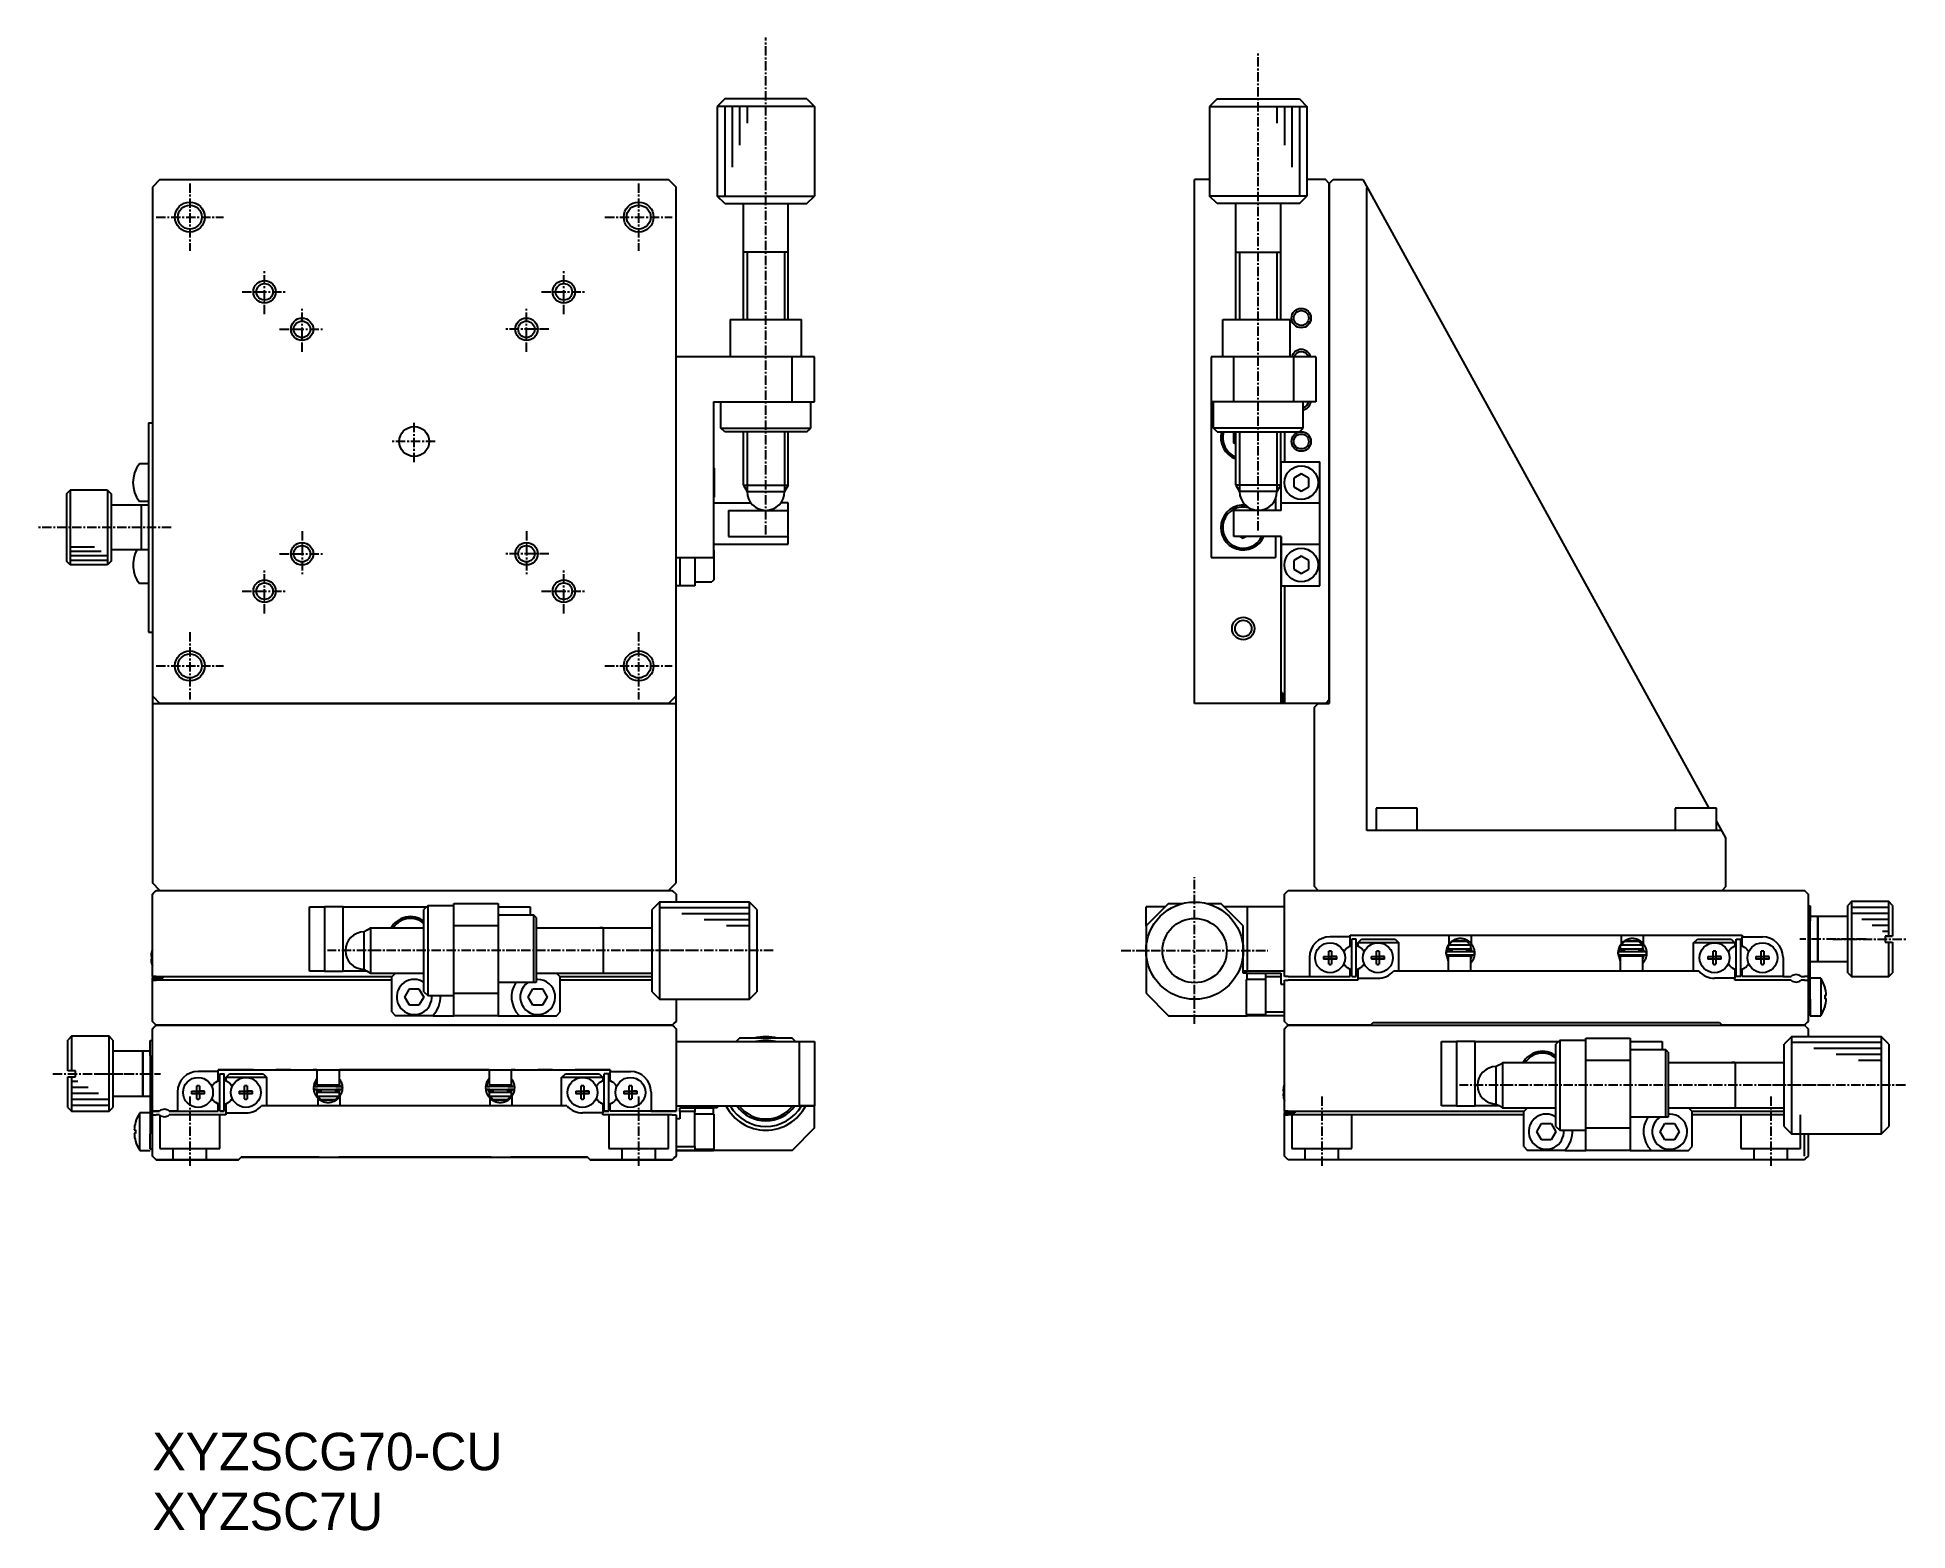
# Model space of a CAD drawing. Extents: x 570 to 820, y 66 to 265.
import ezdxf

# ---------------------------------------------------------------- set-up
doc = ezdxf.new("R2010")
doc.units = 0
doc.linetypes.add('CENTER', pattern=[2, 1.25, -0.25, 0.25, -0.25])
doc.layers.get('0').update_dxf_attribs({"linetype": 'CONTINUOUS'})
doc.layers.add('CENTER', color=1, linetype='CENTER')

msp = doc.modelspace()

# ---------------------------------------------------------------- texts
at = {"color": 7, "linetype": 'CONTINUOUS'}
for s, p in [('XYZSCG70-CU', (585.81, 73.65)), ('XYZSC7U', (585.81, 65.65))]:
    msp.add_text(s, height=5, dxfattribs=at).set_placement(p)

# ---------------------------------------------------------------- linework, layer by layer
at = {"color": 7, "linetype": 'CONTINUOUS'}
for p, q in [((662.31, 256.95), (661.31, 255.95)), ((661.31, 255.95), (661.31, 243.95)), ((673.31, 256.95), (662.31, 256.95)), ((673.31, 256.95), (674.31, 255.95)), ((674.31, 255.95), (674.31, 243.95)), ((728.13, 256.95), (727.13, 255.95)), ((727.13, 255.95), (727.13, 243.95)), ((728.13, 256.95), (739.13, 256.95)), ((739.13, 256.95), (740.13, 255.95)), ((740.13, 255.95), (740.13, 243.95)), ((586.81, 246.15), (585.81, 245.15)), ((586.81, 246.15), (585.81, 245.15)), ((585.81, 245.15), (585.81, 152.15)), ((585.81, 245.15), (585.81, 177.15)), ((586.81, 246.15), (654.81, 246.15)), ((586.81, 246.15), (654.81, 246.15)), ((654.81, 246.15), (655.81, 245.15)), ((655.81, 245.15), (654.81, 246.15)), ((655.81, 152.15), (655.81, 245.15)), ((727.13, 246.15), (725.13, 246.15)), ((725.13, 176.15), (725.13, 246.15)), ((742.63, 246.15), (740.13, 246.15)), ((743.13, 245.65), (742.63, 246.15)), ((743.13, 245.65), (743.63, 246.15)), ((743.13, 176.65), (743.13, 245.65)), ((743.13, 245.65), (743.13, 176.15)), ((743.63, 246.15), (747.63, 246.15)), ((747.63, 246.15), (793.88, 162.15)), ((748.13, 159.15), (748.13, 245.07)), ((662.31, 242.95), (661.31, 243.95)), ((662.31, 242.95), (673.31, 242.95)), ((664.81, 227.45), (664.81, 242.95)), ((670.81, 227.45), (670.81, 242.95)), ((673.31, 242.95), (674.31, 243.95)), ((728.13, 242.95), (727.13, 243.95)), ((739.13, 242.95), (728.13, 242.95)), ((730.63, 227.45), (730.63, 242.95)), ((736.63, 227.45), (736.63, 242.95)), ((739.13, 242.95), (740.13, 243.95)), ((670.81, 236.45), (664.81, 236.45)), ((730.63, 236.45), (736.63, 236.45)), ((663.06, 227.45), (663.06, 222.45)), ((663.06, 227.45), (672.56, 227.45)), ((672.56, 222.45), (672.56, 227.45)), ((728.88, 222.45), (728.88, 227.45)), ((728.88, 227.45), (737.88, 227.45)), ((737.88, 222.45), (737.88, 227.45)), ((674.31, 222.45), (655.81, 222.45)), ((671.31, 216.45), (671.31, 222.45)), ((674.31, 216.45), (674.31, 222.45)), ((741.33, 222.45), (727.33, 222.45)), ((727.33, 222.45), (727.33, 195.65)), ((730.33, 222.45), (730.33, 216.45)), ((738.33, 222.45), (738.33, 216.45)), ((741.33, 222.45), (741.33, 216.45)), ((660.81, 216.45), (674.31, 216.45)), ((660.81, 216.45), (660.81, 195.65)), ((661.81, 212.95), (661.81, 216.45)), ((673.81, 212.95), (673.81, 216.45)), ((741.33, 216.45), (727.33, 216.45)), ((727.63, 212.95), (727.63, 216.45)), ((739.63, 212.95), (739.63, 216.45)), ((585.31, 213.65), (585.81, 213.65)), ((585.31, 213.65), (585.31, 185.65)), ((662.31, 212.45), (661.81, 212.95)), ((673.31, 212.45), (673.81, 212.95)), ((728.13, 212.45), (727.63, 212.95)), ((739.13, 212.45), (739.63, 212.95)), ((673.31, 212.45), (662.31, 212.45)), ((664.81, 205.32), (664.81, 212.45)), ((670.81, 205.32), (670.81, 212.45)), ((728.13, 212.45), (739.13, 212.45)), ((730.52, 212.45), (730.38, 212.37)), ((730.38, 210.93), (730.38, 212.37)), ((730.63, 210.79), (730.38, 210.93)), ((730.63, 205.32), (730.63, 212.45)), ((736.63, 205.32), (736.63, 212.45)), ((737.13, 212.45), (737.13, 208.45)), ((585.31, 208.15), (584.08, 208.15)), ((660.81, 207.7), (660.91, 207.6)), ((660.91, 207.6), (660.91, 203.7)), ((736.68, 201.95), (736.68, 208.45)), ((736.68, 208.45), (741.88, 208.45)), ((741.88, 191.85), (741.88, 208.45)), ((664.81, 205.32), (665.31, 204.45)), ((664.81, 205.32), (670.81, 205.32)), ((670.81, 205.32), (670.31, 204.45)), ((730.63, 205.32), (731.13, 204.45)), ((736.63, 205.32), (730.63, 205.32)), ((736.63, 205.32), (736.13, 204.45)), ((736.63, 205.32), (736.63, 201.95)), ((739.38, 206.81), (738.38, 206.23)), ((738.38, 206.23), (738.38, 205.08)), ((738.38, 205.08), (739.38, 204.5)), ((740.38, 206.23), (739.38, 206.81)), ((739.38, 204.5), (740.38, 205.08)), ((740.38, 205.08), (740.38, 206.23)), ((574.31, 204.15), (574.81, 204.65)), ((574.31, 204.15), (574.31, 195.15)), ((579.81, 204.65), (574.81, 204.65)), ((579.81, 204.65), (580.31, 204.15)), ((580.31, 204.15), (580.31, 195.15)), ((585.31, 202.65), (580.31, 202.65)), ((585.31, 203.15), (584.08, 203.15)), ((584.31, 202.65), (584.31, 196.65)), ((660.81, 203.6), (660.91, 203.7)), ((660.81, 202.95), (665.81, 202.95)), ((665.31, 204.45), (670.31, 204.45)), ((670.81, 202.95), (669.81, 202.95)), ((670.81, 197.45), (670.81, 202.95)), ((736.13, 204.45), (731.13, 204.45)), ((735.93, 203.47), (735.93, 201.95)), ((736.68, 202.95), (741.88, 202.95)), ((662.81, 201.95), (670.81, 201.95)), ((662.81, 201.95), (662.81, 198.45)), ((736.68, 201.95), (730.38, 201.95)), ((730.38, 198.45), (730.38, 201.95)), ((662.81, 198.45), (670.81, 198.45)), ((736.68, 198.45), (730.38, 198.45)), ((731.21, 198.45), (731.63, 198.21)), ((732.05, 198.45), (731.63, 198.21)), ((735.93, 198.45), (735.93, 195.65)), ((736.63, 198.45), (736.63, 176.15)), ((736.68, 198.45), (736.68, 191.85)), ((574.81, 194.65), (574.31, 195.15)), ((580.31, 195.15), (579.81, 194.65)), ((585.31, 196.65), (580.31, 196.65)), ((655.81, 195.65), (660.81, 195.65)), ((656.31, 195.65), (656.31, 191.85)), ((658.31, 195.65), (658.31, 191.85)), ((660.81, 197.45), (670.81, 197.45)), ((660.81, 196.7), (660.91, 196.6)), ((660.91, 192.7), (660.91, 196.6)), ((727.33, 195.65), (735.93, 195.65)), ((736.68, 197.45), (741.88, 197.45)), ((739.38, 195.81), (738.38, 195.23)), ((738.38, 195.23), (738.38, 194.08)), ((740.38, 195.23), (739.38, 195.81)), ((740.38, 194.08), (740.38, 195.23)), ((579.81, 194.65), (574.81, 194.65)), ((660.91, 192.7), (660.61, 192.4)), ((738.38, 194.08), (739.38, 193.5)), ((739.38, 193.5), (740.38, 194.08)), ((585.31, 192.15), (584.08, 192.15)), ((658.31, 191.85), (655.81, 191.85)), ((658.31, 192.4), (660.61, 192.4)), ((736.68, 191.85), (741.88, 191.85)), ((737.13, 191.85), (737.13, 176.15)), ((743.13, 176.65), (743.13, 187.65)), ((585.31, 185.65), (585.81, 185.65)), ((736.88, 177.55), (736.63, 177.55)), ((736.88, 177.55), (736.88, 176.15)), ((585.81, 177.15), (586.81, 176.15)), ((585.81, 176.15), (655.81, 176.15)), ((654.81, 176.15), (586.81, 176.15)), ((654.81, 176.15), (655.81, 177.15)), ((743.13, 176.15), (725.13, 176.15)), ((741.13, 175.65), (741.63, 176.15)), ((741.13, 151.65), (741.13, 175.65)), ((741.63, 176.15), (743.13, 176.15)), ((743.13, 176.65), (742.63, 176.15)), ((743.13, 176.65), (742.63, 176.15)), ((743.13, 176.65), (742.63, 176.15)), ((749.38, 162.15), (749.38, 159.15)), ((752.13, 162.15), (749.38, 162.15)), ((754.88, 162.15), (752.13, 162.15)), ((754.88, 159.15), (754.88, 162.15)), ((792.13, 162.15), (789.38, 162.15)), ((789.38, 162.15), (789.38, 159.15)), ((794.88, 162.15), (792.13, 162.15)), ((794.88, 159.15), (794.88, 162.15)), ((794.88, 160.34), (796.13, 158.07)), ((795.53, 159.15), (748.13, 159.15)), ((796.13, 151.65), (796.13, 158.07)), ((586.81, 151.15), (585.81, 152.15)), ((585.81, 150.65), (586.06, 150.9)), ((585.81, 139.65), (585.81, 150.65)), ((586.31, 151.15), (586.06, 150.9)), ((586.31, 151.15), (655.31, 151.15)), ((654.81, 151.15), (655.81, 152.15)), ((655.56, 150.9), (655.31, 151.15)), ((655.56, 150.9), (655.81, 150.65)), ((655.81, 150.65), (655.81, 149.6)), ((737.13, 150.65), (737.63, 151.15)), ((737.13, 139.65), (737.13, 150.65)), ((737.63, 151.15), (806.63, 151.15)), ((737.63, 151.15), (737.63, 151.15)), ((741.63, 151.15), (741.13, 151.65)), ((741.63, 151.15), (795.63, 151.15)), ((796.13, 151.65), (795.63, 151.15)), ((806.88, 150.9), (806.63, 151.15)), ((806.88, 150.9), (807.13, 150.65)), ((807.13, 150.65), (807.13, 139.65)), ((606.81, 140.35), (606.81, 148.95)), ((606.81, 148.95), (608.81, 148.95)), ((611.31, 148.95), (608.81, 148.95)), ((608.81, 148.95), (608.81, 140.35)), ((611.31, 148.95), (622.46, 148.95)), ((611.31, 140.35), (611.31, 148.95)), ((622.61, 149.1), (622.11, 148.6)), ((622.11, 137.6), (622.11, 148.6)), ((626.11, 149.1), (622.61, 149.1)), ((622.61, 149.1), (622.61, 137.1)), ((626.11, 146.4), (626.11, 149.4)), ((626.11, 149.4), (632.01, 149.4)), ((632.01, 149.4), (632.01, 146.4)), ((632.01, 148.95), (636.31, 148.95)), ((636.81, 147.85), (632.01, 147.85)), ((636.31, 148.95), (636.31, 147.85)), ((637.11, 147.55), (636.81, 147.85)), ((636.81, 138.85), (636.81, 147.85)), ((637.11, 147.55), (637.11, 138.85)), ((653.61, 149.6), (652.61, 148.6)), ((652.61, 143.05), (652.61, 148.6)), ((665.61, 149.6), (653.61, 149.6)), ((653.61, 149.6), (653.61, 143.04)), ((666.61, 148.6), (665.61, 149.6)), ((665.61, 136.6), (665.61, 149.6)), ((666.61, 148.6), (666.61, 137.6)), ((721.63, 149.4), (718.63, 146.4)), ((718.63, 146.4), (718.63, 148.95)), ((721.18, 148.95), (718.63, 148.95)), ((721.63, 149.4), (723.53, 149.4)), ((726.73, 149.4), (728.63, 149.4)), ((731.63, 146.4), (728.63, 149.4)), ((732.13, 148.95), (729.08, 148.95)), ((737.13, 148.95), (732.13, 148.95)), ((732.13, 148.95), (732.13, 140.35)), ((807.13, 149.1), (807.43, 149.1)), ((807.43, 149.1), (807.43, 147.1)), ((808.43, 147.65), (807.43, 147.65)), ((808.43, 147.65), (808.43, 141.65)), ((808.43, 141.65), (808.43, 147.65)), ((812.43, 147.65), (808.43, 147.65)), ((812.93, 149.65), (812.43, 149.15)), ((812.43, 140.15), (812.43, 149.15)), ((817.93, 149.65), (812.93, 149.65)), ((812.93, 149.65), (812.93, 139.65)), ((817.93, 145.05), (817.93, 149.65)), ((818.43, 149.15), (817.93, 149.65)), ((818.43, 149.15), (818.43, 145.05)), ((614.54, 145.85), (614.11, 145.6)), ((614.11, 143.08), (614.11, 145.6)), ((614.97, 146.1), (614.54, 145.85)), ((622.11, 146.1), (614.97, 146.1)), ((614.97, 146.1), (614.97, 143.08)), ((626.11, 137.4), (626.11, 146.4)), ((632.01, 146.4), (626.11, 146.4)), ((632.01, 146.4), (632.01, 137.4)), ((646.11, 146.1), (637.11, 146.1)), ((652.61, 146.1), (646.1, 146.1)), ((646.11, 140.1), (646.11, 146.1)), ((718.63, 146.4), (718.63, 143.1)), ((731.63, 143.1), (731.63, 146.4)), ((745.93, 144.95), (745.93, 145.15)), ((745.93, 145.15), (759.33, 145.15)), ((759.13, 145.15), (759.13, 143.98)), ((759.33, 145.15), (782.33, 145.15)), ((762.13, 144.01), (762.13, 145.15)), ((782.13, 145.15), (782.13, 143.98)), ((782.33, 145.15), (798.33, 145.15)), ((785.13, 144.01), (785.13, 145.15)), ((798.33, 145.15), (798.33, 144.95)), ((807.43, 136.6), (807.43, 147.1)), ((817.43, 145.05), (817.93, 145.05)), ((817.93, 145.05), (817.43, 145.05)), ((817.43, 145.05), (817.43, 144.25)), ((817.93, 145.05), (818.43, 145.05)), ((818.43, 145.05), (817.93, 145.05)), ((585.73, 143.04), (585.74, 143.04)), ((585.73, 143.04), (585.74, 143.04)), ((614.11, 140.6), (614.11, 143.08)), ((614.97, 143.08), (614.97, 140.1)), ((652.61, 137.6), (652.61, 143.05)), ((653.61, 143.04), (653.61, 136.6)), ((718.63, 143.1), (718.63, 137.4)), ((731.63, 140.1), (731.63, 143.1)), ((743.05, 142.33), (743.05, 143.04)), ((745.93, 144.95), (743.23, 144.95)), ((743.41, 143.04), (743.41, 142.33)), ((745.64, 143.53), (745.93, 143.7)), ((745.93, 143.7), (745.93, 144.95)), ((746.73, 144.65), (746.13, 144.65)), ((746.13, 139.65), (746.13, 144.65)), ((746.73, 139.65), (746.73, 144.65)), ((746.93, 144.15), (747.43, 144.65)), ((746.93, 144.15), (746.93, 143.7)), ((749.63, 144.15), (746.93, 144.15)), ((746.93, 143.7), (747.23, 143.53)), ((747.43, 144.65), (751.93, 144.65)), ((749.45, 142.33), (749.45, 143.04)), ((752.43, 144.15), (749.63, 144.15)), ((749.81, 143.04), (749.81, 142.33)), ((751.93, 144.65), (752.43, 144.15)), ((752.43, 140.35), (752.43, 144.15)), ((758.83, 143.47), (758.7, 142.79)), ((758.7, 142.74), (759.03, 141.67)), ((758.85, 143.52), (758.87, 142.95)), ((758.89, 143.61), (758.86, 143.52)), ((758.87, 143.56), (758.86, 143.53)), ((758.86, 143.53), (759.03, 143.49)), ((758.94, 143.69), (758.89, 143.61)), ((762.39, 142.95), (758.89, 142.95)), ((758.89, 142.56), (762.39, 142.56)), ((758.98, 143.77), (758.94, 143.69)), ((759.03, 143.85), (758.98, 143.77)), ((759.08, 143.92), (759.03, 143.85)), ((759.09, 143.85), (759.03, 143.85)), ((759.03, 143.85), (759.03, 143.35)), ((759.03, 143.35), (762.03, 143.35)), ((759.14, 143.99), (759.08, 143.92)), ((759.09, 143.85), (759.62, 144.35)), ((761.98, 143.85), (759.09, 143.85)), ((759.14, 142.35), (759.1, 142.56)), ((759.19, 144.05), (759.14, 143.99)), ((759.25, 144.11), (759.19, 144.05)), ((759.19, 143.2), (759.21, 143.35)), ((759.3, 143.02), (759.19, 143.2)), ((759.21, 143.15), (759.53, 143.15)), ((759.31, 144.17), (759.25, 144.11)), ((759.49, 142.95), (759.3, 143.02)), ((759.37, 144.23), (759.31, 144.17)), ((759.44, 144.29), (759.37, 144.23)), ((759.51, 144.34), (759.44, 144.29)), ((759.58, 144.39), (759.51, 144.34)), ((759.53, 143.35), (759.53, 142.95)), ((759.53, 142.56), (759.53, 142.35)), ((759.65, 144.43), (759.58, 144.39)), ((759.62, 144.35), (761.45, 144.35)), ((761.45, 144.35), (759.62, 144.35)), ((759.73, 144.47), (759.65, 144.43)), ((759.8, 144.51), (759.73, 144.47)), ((759.88, 144.55), (759.8, 144.51)), ((759.96, 144.58), (759.88, 144.55)), ((760.03, 144.6), (759.96, 144.58)), ((760.1, 144.63), (760.03, 144.6)), ((760.18, 144.65), (760.1, 144.63)), ((760.25, 144.66), (760.18, 144.65)), ((760.32, 144.68), (760.25, 144.66)), ((760.41, 144.69), (760.32, 144.68)), ((760.5, 144.7), (760.41, 144.69)), ((760.58, 144.7), (760.5, 144.7)), ((760.67, 144.7), (760.58, 144.7)), ((760.75, 144.7), (760.67, 144.7)), ((760.83, 144.69), (760.75, 144.7)), ((760.91, 144.68), (760.83, 144.69)), ((760.98, 144.67), (760.91, 144.68)), ((761.05, 144.66), (760.98, 144.67)), ((761.12, 144.64), (761.05, 144.66)), ((761.19, 144.62), (761.12, 144.64)), ((761.27, 144.6), (761.19, 144.62)), ((761.34, 144.57), (761.27, 144.6)), ((761.41, 144.55), (761.34, 144.57)), ((761.47, 144.52), (761.41, 144.55)), ((761.45, 144.35), (761.98, 143.85)), ((761.53, 144.49), (761.47, 144.52)), ((761.6, 144.45), (761.53, 144.49)), ((761.53, 142.95), (761.53, 143.35)), ((761.53, 143.15), (762.08, 143.15)), ((761.53, 142.35), (761.53, 142.56)), ((761.66, 144.41), (761.6, 144.45)), ((761.63, 142.95), (761.63, 143.15)), ((761.63, 142.35), (761.63, 142.56)), ((761.72, 144.37), (761.66, 144.41)), ((761.78, 144.33), (761.72, 144.37)), ((761.84, 144.29), (761.78, 144.33)), ((761.95, 143), (761.79, 142.95)), ((761.91, 144.24), (761.84, 144.29)), ((761.97, 144.17), (761.91, 144.24)), ((762.08, 143.16), (761.95, 143)), ((762.04, 144.11), (761.97, 144.17)), ((762.03, 143.85), (761.98, 143.85)), ((762.03, 143.35), (762.03, 143.85)), ((762.03, 143.46), (762.19, 142.95)), ((762.19, 142.56), (762.03, 142.06)), ((762.1, 144.04), (762.04, 144.11)), ((762.07, 143.37), (762.08, 143.16)), ((762.07, 143.37), (762.07, 143.37)), ((762.17, 143.97), (762.1, 144.04)), ((762.22, 143.89), (762.17, 143.97)), ((762.28, 143.81), (762.22, 143.89)), ((762.32, 143.74), (762.28, 143.81)), ((762.36, 143.66), (762.32, 143.74)), ((762.4, 143.58), (762.36, 143.66)), ((762.44, 143.5), (762.4, 143.58)), ((762.45, 143.47), (762.43, 143.52)), ((762.47, 143.42), (762.44, 143.5)), ((762.5, 143.33), (762.47, 143.42)), ((762.52, 143.25), (762.5, 143.33)), ((762.54, 143.16), (762.52, 143.25)), ((762.56, 143.07), (762.54, 143.16)), ((762.57, 142.98), (762.56, 143.07)), ((762.56, 142.44), (762.57, 142.53)), ((762.58, 142.89), (762.57, 142.98)), ((762.57, 142.53), (762.58, 142.62)), ((762.59, 142.8), (762.58, 142.89)), ((762.58, 142.62), (762.59, 142.71)), ((762.59, 142.78), (762.59, 142.8)), ((762.59, 142.71), (762.59, 142.73)), ((781.83, 143.47), (781.7, 142.79)), ((781.7, 142.74), (782.03, 141.67)), ((781.85, 143.52), (781.87, 142.95)), ((781.89, 143.61), (781.86, 143.52)), ((781.87, 143.56), (781.86, 143.53)), ((781.86, 143.53), (782.03, 143.49)), ((781.94, 143.69), (781.89, 143.61)), ((785.39, 142.95), (781.89, 142.95)), ((781.89, 142.56), (785.39, 142.56)), ((781.98, 143.77), (781.94, 143.69)), ((782.03, 143.85), (781.98, 143.77)), ((782.08, 143.92), (782.03, 143.85)), ((782.09, 143.85), (782.03, 143.85)), ((782.03, 143.85), (782.03, 143.35)), ((782.03, 143.35), (785.03, 143.35)), ((782.14, 143.99), (782.08, 143.92)), ((782.09, 143.85), (782.62, 144.35)), ((784.98, 143.85), (782.09, 143.85)), ((782.14, 142.35), (782.1, 142.56)), ((782.19, 144.05), (782.14, 143.99)), ((782.25, 144.11), (782.19, 144.05)), ((782.19, 143.2), (782.21, 143.35)), ((782.3, 143.02), (782.19, 143.2)), ((782.21, 143.15), (782.53, 143.15)), ((782.31, 144.17), (782.25, 144.11)), ((782.49, 142.95), (782.3, 143.02)), ((782.37, 144.23), (782.31, 144.17)), ((782.44, 144.29), (782.37, 144.23)), ((782.51, 144.34), (782.44, 144.29)), ((782.58, 144.39), (782.51, 144.34)), ((782.53, 143.35), (782.53, 142.95)), ((782.53, 142.56), (782.53, 142.35)), ((782.65, 144.43), (782.58, 144.39)), ((782.62, 144.35), (784.45, 144.35)), ((784.45, 144.35), (782.62, 144.35)), ((782.73, 144.47), (782.65, 144.43)), ((782.8, 144.51), (782.73, 144.47)), ((782.88, 144.55), (782.8, 144.51)), ((782.96, 144.58), (782.88, 144.55)), ((783.03, 144.6), (782.96, 144.58)), ((783.1, 144.63), (783.03, 144.6)), ((783.18, 144.65), (783.1, 144.63)), ((783.25, 144.66), (783.18, 144.65)), ((783.32, 144.68), (783.25, 144.66)), ((783.41, 144.69), (783.32, 144.68)), ((783.5, 144.7), (783.41, 144.69)), ((783.58, 144.7), (783.5, 144.7)), ((783.67, 144.7), (783.58, 144.7)), ((783.75, 144.7), (783.67, 144.7)), ((783.83, 144.69), (783.75, 144.7)), ((783.91, 144.68), (783.83, 144.69)), ((783.98, 144.67), (783.91, 144.68)), ((784.05, 144.66), (783.98, 144.67)), ((784.12, 144.64), (784.05, 144.66)), ((784.19, 144.62), (784.12, 144.64)), ((784.27, 144.6), (784.19, 144.62)), ((784.34, 144.57), (784.27, 144.6)), ((784.41, 144.55), (784.34, 144.57)), ((784.47, 144.52), (784.41, 144.55)), ((784.45, 144.35), (784.98, 143.85)), ((784.53, 144.49), (784.47, 144.52)), ((784.6, 144.45), (784.53, 144.49)), ((784.53, 142.95), (784.53, 143.35)), ((784.53, 143.15), (785.08, 143.15)), ((784.53, 142.35), (784.53, 142.56)), ((784.66, 144.41), (784.6, 144.45)), ((784.63, 142.95), (784.63, 143.15)), ((784.63, 142.35), (784.63, 142.56)), ((784.72, 144.37), (784.66, 144.41)), ((784.78, 144.33), (784.72, 144.37)), ((784.84, 144.29), (784.78, 144.33)), ((784.95, 143), (784.79, 142.95)), ((784.91, 144.24), (784.84, 144.29)), ((784.97, 144.17), (784.91, 144.24)), ((785.08, 143.16), (784.95, 143)), ((785.04, 144.11), (784.97, 144.17)), ((785.03, 143.85), (784.98, 143.85)), ((785.03, 143.35), (785.03, 143.85)), ((785.03, 143.46), (785.19, 142.95)), ((785.19, 142.56), (785.03, 142.06)), ((785.1, 144.04), (785.04, 144.11)), ((785.07, 143.37), (785.08, 143.16)), ((785.07, 143.37), (785.07, 143.37)), ((785.17, 143.97), (785.1, 144.04)), ((785.22, 143.89), (785.17, 143.97)), ((785.28, 143.81), (785.22, 143.89)), ((785.32, 143.74), (785.28, 143.81)), ((785.36, 143.66), (785.32, 143.74)), ((785.4, 143.58), (785.36, 143.66)), ((785.44, 143.5), (785.4, 143.58)), ((785.45, 143.47), (785.43, 143.52)), ((785.47, 143.42), (785.44, 143.5)), ((785.5, 143.33), (785.47, 143.42)), ((785.52, 143.25), (785.5, 143.33)), ((785.54, 143.16), (785.52, 143.25)), ((785.56, 143.07), (785.54, 143.16)), ((785.57, 142.98), (785.56, 143.07)), ((785.56, 142.44), (785.57, 142.53)), ((785.58, 142.89), (785.57, 142.98)), ((785.57, 142.53), (785.58, 142.62)), ((785.59, 142.8), (785.58, 142.89)), ((785.58, 142.62), (785.59, 142.71)), ((785.59, 142.78), (785.59, 142.8)), ((785.59, 142.71), (785.59, 142.73)), ((791.83, 144.15), (792.33, 144.65)), ((794.63, 144.15), (791.83, 144.15)), ((791.83, 140.35), (791.83, 144.15)), ((792.33, 144.65), (796.83, 144.65)), ((794.45, 142.33), (794.45, 143.04)), ((797.33, 144.15), (794.63, 144.15)), ((794.81, 143.04), (794.81, 142.33)), ((796.83, 144.65), (797.33, 144.15)), ((797.33, 143.7), (797.04, 143.53)), ((797.33, 144.15), (797.33, 143.7)), ((797.53, 144.65), (798.13, 144.65)), ((797.53, 139.65), (797.53, 144.65)), ((798.13, 139.65), (798.13, 144.65)), ((798.33, 143.7), (798.33, 144.95)), ((798.33, 144.95), (801.03, 144.95)), ((798.63, 143.53), (798.33, 143.7)), ((800.85, 142.33), (800.85, 143.04)), ((801.21, 143.04), (801.21, 142.33)), ((817.43, 144.25), (817.93, 144.25)), ((817.93, 144.25), (818.43, 144.25)), ((817.93, 139.65), (817.93, 144.25)), ((818.43, 144.25), (818.43, 140.15)), ((585.62, 142.33), (585.74, 142.33)), ((585.62, 142.33), (585.74, 142.33)), ((585.74, 141.97), (585.62, 141.97)), ((585.74, 141.27), (585.73, 141.26)), ((608.81, 140.35), (606.81, 140.35)), ((608.81, 140.35), (611.31, 140.35)), ((614.54, 140.35), (611.31, 140.35)), ((614.11, 140.6), (614.54, 140.35)), ((614.54, 140.35), (614.97, 140.1)), ((614.97, 140.1), (622.11, 140.1)), ((618.31, 140.1), (617.81, 139.6)), ((637.11, 140.1), (646.11, 140.1)), ((640.31, 139.6), (639.81, 140.1)), ((646.1, 140.1), (646.11, 140.1)), ((646.11, 140.1), (646.11, 140.1)), ((646.11, 140.1), (652.61, 140.1)), ((732.13, 140.35), (731.63, 140.35)), ((732.13, 140.1), (731.63, 140.1)), ((737.13, 140.35), (732.13, 140.35)), ((732.13, 140.06), (732.13, 140.1)), ((732.13, 140.1), (734.63, 140.1)), ((732.13, 139.25), (732.13, 140.06)), ((734.63, 140.06), (732.13, 140.06)), ((734.63, 140.1), (736.63, 140.1)), ((734.63, 139.6), (734.63, 140.1)), ((736.63, 140.1), (736.63, 139.6)), ((740.48, 142.2), (740.48, 139.65)), ((742.35, 142.33), (743.05, 142.33)), ((742.35, 142.33), (743.05, 142.33)), ((743.05, 141.97), (742.35, 141.97)), ((743.06, 142.32), (743.05, 142.33)), ((743.06, 141.98), (743.05, 141.97)), ((743.05, 141.27), (743.05, 141.97)), ((743.06, 141.98), (743.06, 142.32)), ((743.06, 142.32), (743.4, 142.32)), ((743.4, 141.98), (743.06, 141.98)), ((743.4, 142.32), (743.41, 142.33)), ((743.4, 142.32), (743.4, 141.98)), ((743.4, 141.98), (743.41, 141.97)), ((743.41, 142.33), (744.12, 142.33)), ((744.12, 142.33), (743.41, 142.33)), ((743.41, 141.97), (743.41, 141.27)), ((744.12, 141.97), (743.41, 141.97)), ((745.93, 140.61), (745.64, 140.78)), ((745.93, 139.65), (745.93, 140.61)), ((747.23, 140.78), (746.93, 140.61)), ((746.93, 140.61), (746.93, 139.4)), ((748.75, 142.33), (749.45, 142.33)), ((748.75, 142.33), (749.45, 142.33)), ((749.45, 141.97), (748.75, 141.97)), ((749.46, 142.32), (749.45, 142.33)), ((749.46, 141.98), (749.45, 141.97)), ((749.45, 141.27), (749.45, 141.97)), ((749.46, 141.98), (749.46, 142.32)), ((749.46, 142.32), (749.8, 142.32)), ((749.8, 141.98), (749.46, 141.98)), ((749.8, 142.32), (749.81, 142.33)), ((749.8, 142.32), (749.8, 141.98)), ((749.8, 141.98), (749.81, 141.97)), ((749.81, 142.33), (750.52, 142.33)), ((750.52, 142.33), (749.81, 142.33)), ((749.81, 141.97), (749.81, 141.27)), ((750.52, 141.97), (749.81, 141.97)), ((759.46, 140.35), (751.71, 140.35)), ((759.53, 142.35), (759.03, 142.35)), ((759.03, 142.35), (759.03, 140.35)), ((762.03, 142.35), (759.03, 142.35)), ((761.83, 140.35), (759.46, 140.35)), ((761.53, 142.35), (759.53, 142.35)), ((761.53, 142.35), (759.53, 142.35)), ((762.03, 142.35), (761.53, 142.35)), ((782.46, 140.35), (761.83, 140.35)), ((762.03, 140.35), (762.03, 142.35)), ((762.08, 142.15), (762.03, 142.15)), ((762.03, 141.4), (762.07, 141.44)), ((762.07, 141.44), (762.14, 141.52)), ((762.14, 141.52), (762.2, 141.6)), ((762.2, 141.6), (762.26, 141.68)), ((762.26, 141.68), (762.32, 141.77)), ((762.32, 141.77), (762.36, 141.85)), ((762.36, 141.85), (762.4, 141.93)), ((762.4, 141.93), (762.44, 142.01)), ((762.44, 142.01), (762.47, 142.1)), ((762.47, 142.1), (762.5, 142.18)), ((762.5, 142.18), (762.52, 142.27)), ((762.52, 142.27), (762.54, 142.36)), ((762.54, 142.36), (762.56, 142.44)), ((782.53, 142.35), (782.03, 142.35)), ((782.03, 142.35), (782.03, 140.35)), ((785.03, 142.35), (782.03, 142.35)), ((784.83, 140.35), (782.46, 140.35)), ((784.53, 142.35), (782.53, 142.35)), ((784.53, 142.35), (782.53, 142.35)), ((785.03, 142.35), (784.53, 142.35)), ((792.55, 140.35), (784.83, 140.35)), ((785.03, 140.35), (785.03, 142.35)), ((785.08, 142.15), (785.03, 142.15)), ((785.03, 141.4), (785.07, 141.44)), ((785.07, 141.44), (785.14, 141.52)), ((785.14, 141.52), (785.2, 141.6)), ((785.2, 141.6), (785.26, 141.68)), ((785.26, 141.68), (785.32, 141.77)), ((785.32, 141.77), (785.36, 141.85)), ((785.36, 141.85), (785.4, 141.93)), ((785.4, 141.93), (785.44, 142.01)), ((785.44, 142.01), (785.47, 142.1)), ((785.47, 142.1), (785.5, 142.18)), ((785.5, 142.18), (785.52, 142.27)), ((785.52, 142.27), (785.54, 142.36)), ((785.54, 142.36), (785.56, 142.44)), ((793.75, 142.33), (794.45, 142.33)), ((793.75, 142.33), (794.45, 142.33)), ((794.45, 141.97), (793.75, 141.97)), ((794.46, 142.32), (794.45, 142.33)), ((794.46, 141.98), (794.45, 141.97)), ((794.45, 141.27), (794.45, 141.97)), ((794.46, 141.98), (794.46, 142.32)), ((794.46, 142.32), (794.8, 142.32)), ((794.8, 141.98), (794.46, 141.98)), ((794.8, 142.32), (794.81, 142.33)), ((794.8, 142.32), (794.8, 141.98)), ((794.8, 141.98), (794.81, 141.97)), ((794.81, 142.33), (795.52, 142.33)), ((795.52, 142.33), (794.81, 142.33)), ((794.81, 141.97), (794.81, 141.27)), ((795.52, 141.97), (794.81, 141.97)), ((797.04, 140.78), (797.33, 140.61)), ((797.33, 140.61), (797.33, 139.4)), ((798.33, 140.61), (798.63, 140.78)), ((798.33, 139.65), (798.33, 140.61)), ((800.15, 142.33), (800.85, 142.33)), ((800.15, 142.33), (800.85, 142.33)), ((800.85, 141.97), (800.15, 141.97)), ((800.86, 142.32), (800.85, 142.33)), ((800.86, 141.98), (800.85, 141.97)), ((800.85, 141.27), (800.85, 141.97)), ((800.86, 141.98), (800.86, 142.32)), ((800.86, 142.32), (801.2, 142.32)), ((801.2, 141.98), (800.86, 141.98)), ((801.2, 142.32), (801.21, 142.33)), ((801.2, 142.32), (801.2, 141.98)), ((801.2, 141.98), (801.21, 141.97)), ((801.21, 142.33), (801.92, 142.33)), ((801.92, 142.33), (801.21, 142.33)), ((801.21, 141.97), (801.21, 141.27)), ((801.92, 141.97), (801.21, 141.97)), ((803.78, 142.2), (803.78, 139.65)), ((807.43, 141.65), (808.43, 141.65)), ((808.43, 141.65), (812.43, 141.65)), ((812.43, 140.15), (812.93, 139.65)), ((817.93, 139.65), (818.43, 140.15)), ((585.81, 139.65), (587.21, 139.65)), ((586.31, 139.65), (585.81, 139.65)), ((585.81, 139.65), (585.81, 139.4)), ((585.81, 139.4), (587.21, 139.4)), ((585.81, 139.15), (585.81, 139.4)), ((585.81, 139.4), (587.21, 139.4)), ((585.81, 139.15), (586.31, 139.15)), ((585.81, 133.65), (585.81, 139.15)), ((586.31, 139.65), (617.86, 139.65)), ((617.81, 139.15), (586.31, 139.15)), ((587.21, 139.65), (587.21, 139.4)), ((617.81, 134.9), (617.81, 139.6)), ((619.54, 136.9), (620.17, 138)), ((620.17, 138), (621.44, 138)), ((621.44, 138), (622.08, 136.9)), ((622.11, 137.6), (622.61, 137.1)), ((636.81, 138.85), (632.01, 138.85)), ((636.04, 136.9), (636.67, 138)), ((636.67, 138), (637.94, 138)), ((637.11, 138.85), (636.81, 138.85)), ((637.94, 138), (638.58, 136.9)), ((640.26, 139.65), (652.61, 139.65)), ((640.31, 134.9), (640.31, 139.6)), ((652.61, 139.15), (640.31, 139.15)), ((652.61, 137.6), (653.61, 136.6)), ((665.61, 136.6), (666.61, 137.6)), ((732.03, 139.25), (732.03, 134.55)), ((734.63, 139.25), (732.03, 139.25)), ((736.63, 139.6), (734.63, 139.6)), ((734.63, 134.9), (734.63, 139.6)), ((736.63, 139.6), (736.63, 138.6)), ((736.63, 138.6), (737.13, 138.6)), ((737.63, 139.65), (737.13, 139.65)), ((737.13, 139.15), (737.63, 139.15)), ((737.13, 133.65), (737.13, 139.15)), ((737.63, 139.65), (740.48, 139.65)), ((746.93, 139.15), (737.63, 139.15)), ((740.48, 139.65), (745.93, 139.65)), ((746.13, 139.65), (746.73, 139.65)), ((746.93, 139.4), (746.93, 139.15)), ((746.93, 139.4), (749.63, 139.4)), ((797.33, 139.4), (794.63, 139.4)), ((797.33, 139.15), (797.33, 139.4)), ((804.87, 139.15), (797.33, 139.15)), ((798.13, 139.65), (797.53, 139.65)), ((803.78, 139.65), (798.33, 139.65)), ((803.78, 139.65), (804.87, 139.65)), ((806.19, 139.65), (806.63, 139.65)), ((806.63, 139.15), (806.19, 139.15)), ((807.13, 139.65), (806.63, 139.65)), ((806.63, 139.15), (807.13, 139.15)), ((807.13, 139.65), (807.13, 139.15)), ((807.13, 139.15), (807.13, 133.65)), ((808.82, 139.4), (807.43, 139.4)), ((808.82, 139.4), (808.82, 134.4)), ((809.39, 138.16), (809.4, 138.16)), ((812.93, 139.65), (817.93, 139.65)), ((620.17, 135.8), (619.54, 136.9)), ((621.44, 135.8), (620.17, 135.8)), ((622.08, 136.9), (621.44, 135.8)), ((622.61, 137.1), (626.11, 137.1)), ((626.11, 134.4), (626.11, 137.4)), ((626.11, 137.4), (632.01, 137.4)), ((632.01, 137.4), (632.01, 134.4)), ((636.67, 135.8), (636.04, 136.9)), ((637.94, 135.8), (636.67, 135.8)), ((638.58, 136.9), (637.94, 135.8)), ((653.61, 136.6), (665.61, 136.6)), ((655.81, 136.6), (655.81, 133.65)), ((718.63, 137.4), (721.63, 134.4)), ((807.43, 136.6), (807.43, 134.6)), ((809.39, 137.16), (809.57, 137.16)), ((809.57, 136.64), (809.39, 136.64)), ((809.4, 135.64), (809.39, 135.64)), ((586.06, 133.4), (585.81, 133.65)), ((585.81, 133.65), (586.06, 133.4)), ((585.81, 132.65), (586.06, 132.9)), ((585.81, 121.65), (585.81, 132.65)), ((585.96, 133.5), (586.31, 133.15)), ((586.31, 133.15), (585.96, 133.5)), ((586.31, 133.15), (586.06, 133.4)), ((586.06, 133.4), (586.31, 133.15)), ((586.31, 133.15), (586.06, 132.9)), ((655.31, 133.15), (586.31, 133.15)), ((586.31, 133.15), (655.31, 133.15)), ((617.81, 134.9), (618.31, 134.4)), ((623.35, 134.4), (618.31, 134.4)), ((623.32, 134.47), (623.35, 134.4)), ((623.35, 134.4), (626.11, 134.4)), ((632.01, 134.4), (626.11, 134.4)), ((632.01, 134.4), (634.76, 134.4)), ((634.76, 134.4), (634.79, 134.47)), ((634.76, 134.4), (639.81, 134.4)), ((639.81, 134.4), (640.31, 134.9)), ((655.66, 133.5), (655.31, 133.15)), ((655.31, 133.15), (655.66, 133.5)), ((655.56, 133.4), (655.31, 133.15)), ((655.31, 133.15), (655.56, 133.4)), ((655.31, 133.15), (655.56, 132.9)), ((655.81, 133.65), (655.56, 133.4)), ((655.56, 133.4), (655.81, 133.65)), ((655.56, 132.9), (655.81, 132.65)), ((655.81, 132.65), (655.81, 121.65)), ((721.63, 134.4), (732.13, 134.4)), ((732.03, 134.55), (734.63, 134.55)), ((732.13, 134.47), (732.13, 134.55)), ((732.13, 134.4), (732.13, 134.47)), ((732.13, 134.47), (734.63, 134.47)), ((734.63, 134.4), (732.13, 134.4)), ((734.63, 134.9), (737.13, 134.9)), ((734.63, 134.4), (734.63, 134.9)), ((737.13, 134.4), (734.63, 134.4)), ((737.38, 133.4), (737.13, 133.65)), ((737.13, 132.65), (737.38, 132.9)), ((737.13, 130.45), (737.13, 132.65)), ((737.38, 133.4), (737.63, 133.15)), ((737.63, 133.15), (737.38, 132.9)), ((748.43, 133.15), (737.63, 133.15)), ((737.63, 133.15), (748.43, 133.15)), ((748.63, 133.15), (748.43, 133.15)), ((748.43, 133.15), (748.63, 133.15)), ((748.63, 133.15), (748.98, 133.5)), ((748.63, 133.15), (795.63, 133.15)), ((748.98, 133.5), (759.23, 133.5)), ((759.23, 133.5), (782.23, 133.5)), ((782.23, 133.5), (795.28, 133.5)), ((795.28, 133.5), (795.63, 133.15)), ((798.43, 133.15), (795.63, 133.15)), ((795.63, 133.15), (798.43, 133.15)), ((806.63, 133.15), (798.43, 133.15)), ((798.43, 133.15), (806.63, 133.15)), ((806.63, 133.15), (806.88, 133.4)), ((806.88, 132.9), (806.63, 133.15)), ((807.13, 133.65), (806.88, 133.4)), ((806.88, 132.9), (807.13, 132.65)), ((807.43, 134.6), (807.13, 134.6)), ((807.13, 132.65), (807.13, 131.6)), ((807.43, 134.6), (807.43, 134.4)), ((807.43, 134.4), (808.82, 134.4)), ((575.01, 131.65), (574.51, 131.15)), ((574.51, 127.05), (574.51, 131.15)), ((580.01, 131.65), (575.01, 131.65)), ((575.01, 131.65), (575.01, 127.05)), ((580.51, 131.15), (580.01, 131.65)), ((580.01, 126.65), (580.01, 131.65)), ((580.51, 131.15), (580.51, 126.65)), ((585.51, 129.1), (585.51, 131.1)), ((585.51, 131.1), (585.81, 131.1)), ((655.81, 130.95), (672.31, 130.95)), ((664.31, 131.4), (663.86, 130.95)), ((671.31, 131.4), (664.31, 131.4)), ((671.76, 130.95), (671.31, 131.4)), ((672.31, 122.35), (672.31, 130.95)), ((672.31, 130.95), (674.31, 130.95)), ((674.31, 130.95), (674.31, 122.35)), ((737.13, 121.65), (737.13, 130.45)), ((758.13, 130.95), (760.13, 130.95)), ((758.13, 122.35), (758.13, 130.95)), ((762.63, 130.95), (760.13, 130.95)), ((760.13, 130.95), (760.13, 122.35)), ((762.63, 122.35), (762.63, 130.95)), ((762.63, 130.95), (773.78, 130.95)), ((773.93, 131.1), (773.43, 130.6)), ((773.43, 119.6), (773.43, 130.6)), ((777.43, 131.1), (773.93, 131.1)), ((773.93, 131.1), (773.93, 119.1)), ((777.43, 131.4), (783.33, 131.4)), ((777.43, 128.4), (777.43, 131.4)), ((783.33, 131.4), (783.33, 128.4)), ((783.33, 130.95), (787.63, 130.95)), ((787.63, 130.95), (787.63, 129.85)), ((804.93, 131.6), (803.93, 130.6)), ((803.93, 125.05), (803.93, 130.6)), ((816.93, 131.6), (804.93, 131.6)), ((804.93, 131.6), (804.93, 125.04)), ((817.93, 130.6), (816.93, 131.6)), ((816.93, 118.6), (816.93, 131.6)), ((817.93, 130.6), (817.93, 119.6)), ((584.51, 129.65), (580.51, 129.65)), ((585.51, 129.65), (584.51, 129.65)), ((584.51, 126.65), (584.51, 129.65)), ((584.51, 129.65), (584.51, 126.65)), ((585.51, 129.1), (585.51, 119.98)), ((765.87, 127.85), (765.43, 127.6)), ((765.43, 125.08), (765.43, 127.6)), ((766.3, 128.1), (765.87, 127.85)), ((766.3, 128.1), (766.3, 125.08)), ((773.43, 128.1), (766.3, 128.1)), ((783.33, 128.4), (777.43, 128.4)), ((777.43, 119.4), (777.43, 128.4)), ((788.13, 129.85), (783.33, 129.85)), ((783.33, 128.4), (783.33, 119.4)), ((788.43, 129.55), (788.13, 129.85)), ((788.13, 120.85), (788.13, 129.85)), ((788.43, 129.55), (788.43, 120.85)), ((797.44, 128.1), (788.43, 128.1)), ((797.43, 122.1), (797.43, 128.1)), ((803.93, 128.1), (797.43, 128.1)), ((575.01, 127.05), (574.51, 127.05)), ((574.51, 122.15), (574.51, 126.25)), ((574.51, 126.25), (575.01, 126.25)), ((575.51, 127.05), (575.01, 127.05)), ((575.01, 126.25), (575.01, 121.65)), ((575.01, 126.25), (575.51, 126.25)), ((575.51, 126.25), (575.51, 127.05)), ((580.01, 121.65), (580.01, 126.65)), ((580.51, 126.65), (580.51, 122.15)), ((584.51, 123.65), (584.51, 126.65)), ((584.51, 126.65), (584.51, 123.65)), ((591.73, 124.33), (591.73, 125.04)), ((594.61, 126.95), (591.91, 126.95)), ((594.61, 126.95), (591.91, 126.95)), ((592.09, 125.04), (592.09, 124.33)), ((594.31, 125.53), (594.61, 125.7)), ((594.31, 125.53), (594.61, 125.7)), ((594.61, 126.95), (594.61, 127.15)), ((599.31, 127.15), (594.61, 127.15)), ((594.61, 127.15), (647.01, 127.15)), ((594.61, 125.7), (594.61, 126.95)), ((594.81, 121.65), (594.81, 126.65)), ((594.81, 126.65), (595.41, 126.65)), ((595.41, 121.65), (595.41, 126.65)), ((595.61, 126.15), (596.11, 126.65)), ((595.61, 126.15), (595.61, 125.7)), ((598.31, 126.15), (595.61, 126.15)), ((595.61, 125.7), (595.9, 125.53)), ((595.61, 125.7), (595.9, 125.53)), ((596.11, 126.65), (600.61, 126.65)), ((598.13, 124.33), (598.13, 125.04)), ((601.11, 126.15), (598.31, 126.15)), ((598.49, 125.04), (598.49, 124.33)), ((600.61, 126.65), (601.11, 126.15)), ((601.11, 122.35), (601.11, 126.15)), ((604.31, 127.15), (602.31, 127.15)), ((607.81, 127.15), (607.31, 127.15)), ((607.49, 125.47), (607.35, 124.79)), ((607.81, 126.01), (607.51, 125.53)), ((607.51, 125.53), (607.72, 125.47)), ((607.51, 125.52), (607.52, 124.95)), ((607.72, 125.47), (607.81, 125.43)), ((607.73, 125.54), (607.81, 125.63)), ((607.81, 125.7), (607.8, 125.68)), ((607.81, 127.15), (607.81, 125.15)), ((607.81, 125.15), (608.31, 125.15)), ((607.81, 125.15), (610.81, 125.15)), ((608.15, 124.95), (607.86, 125.15)), ((608.31, 125.15), (610.31, 125.15)), ((608.31, 125.15), (608.31, 124.95)), ((608.31, 125.15), (610.31, 125.15)), ((610.31, 125.15), (610.81, 125.15)), ((610.31, 124.95), (610.31, 125.15)), ((610.41, 124.95), (610.41, 125.15)), ((610.73, 125.15), (610.44, 124.95)), ((610.8, 125.15), (610.84, 124.95)), ((610.81, 125.15), (610.81, 127.15)), ((630.81, 127.15), (610.81, 127.15)), ((610.82, 125.97), (610.81, 125.98)), ((610.88, 125.89), (610.82, 125.97)), ((610.93, 125.81), (610.88, 125.89)), ((610.98, 125.74), (610.93, 125.81)), ((611.02, 125.66), (610.98, 125.74)), ((611.06, 125.58), (611.02, 125.66)), ((611.09, 125.5), (611.06, 125.58)), ((611.08, 125.52), (611.07, 125.56)), ((611.08, 125.52), (611.08, 125.52)), ((611.1, 125.48), (611.08, 125.52)), ((611.08, 125.52), (611.08, 125.52)), ((611.12, 125.42), (611.09, 125.5)), ((611.1, 125.47), (611.1, 125.48)), ((611.1, 125.48), (611.1, 125.48)), ((611.1, 125.48), (611.1, 125.48)), ((611.1, 125.47), (611.1, 125.47)), ((611.15, 125.33), (611.12, 125.42)), ((611.18, 125.25), (611.15, 125.33)), ((611.2, 125.16), (611.18, 125.25)), ((611.21, 125.07), (611.2, 125.16)), ((611.23, 124.98), (611.21, 125.07)), ((630.49, 125.47), (630.35, 124.79)), ((630.81, 126.01), (630.49, 125.47)), ((630.51, 125.53), (630.72, 125.47)), ((630.51, 125.52), (630.52, 124.95)), ((630.72, 125.47), (630.81, 125.43)), ((630.73, 125.54), (630.81, 125.63)), ((630.81, 125.7), (630.8, 125.68)), ((630.81, 127.15), (630.81, 125.15)), ((630.81, 125.15), (631.31, 125.15)), ((630.81, 125.15), (633.81, 125.15)), ((631.15, 124.95), (630.86, 125.15)), ((631.31, 125.15), (633.31, 125.15)), ((631.31, 125.15), (631.31, 124.95)), ((631.31, 125.15), (633.31, 125.15)), ((633.31, 125.15), (633.81, 125.15)), ((633.31, 124.95), (633.31, 125.15)), ((633.41, 124.95), (633.41, 125.15)), ((633.73, 125.15), (633.44, 124.95)), ((633.8, 125.15), (633.84, 124.95)), ((634.31, 127.15), (633.81, 127.15)), ((633.81, 125.15), (633.81, 127.15)), ((633.82, 125.97), (633.81, 125.98)), ((633.88, 125.89), (633.82, 125.97)), ((633.93, 125.81), (633.88, 125.89)), ((633.98, 125.74), (633.93, 125.81)), ((634.02, 125.66), (633.98, 125.74)), ((634.06, 125.58), (634.02, 125.66)), ((634.09, 125.5), (634.06, 125.58)), ((634.08, 125.52), (634.08, 125.54)), ((634.08, 125.52), (634.08, 125.52)), ((634.1, 125.48), (634.08, 125.52)), ((634.08, 125.52), (634.08, 125.52)), ((634.12, 125.42), (634.09, 125.5)), ((634.1, 125.47), (634.1, 125.48)), ((634.1, 125.48), (634.1, 125.48)), ((634.1, 125.48), (634.1, 125.48)), ((634.1, 125.47), (634.1, 125.47)), ((634.15, 125.33), (634.12, 125.42)), ((634.18, 125.25), (634.15, 125.33)), ((634.2, 125.16), (634.18, 125.25)), ((634.21, 125.07), (634.2, 125.16)), ((634.23, 124.98), (634.21, 125.07)), ((639.31, 127.15), (637.31, 127.15)), ((640.51, 126.15), (641.01, 126.65)), ((640.51, 122.35), (640.51, 126.15)), ((643.31, 126.15), (640.51, 126.15)), ((641.01, 126.65), (645.51, 126.65)), ((647.01, 127.15), (642.31, 127.15)), ((643.13, 124.33), (643.13, 125.04)), ((646.01, 126.15), (643.31, 126.15)), ((643.49, 125.04), (643.49, 124.33)), ((645.51, 126.65), (646.01, 126.15)), ((646.01, 125.7), (645.71, 125.53)), ((646.01, 125.7), (645.71, 125.53)), ((646.01, 126.15), (646.01, 125.7)), ((646.21, 121.65), (646.21, 126.65)), ((646.81, 126.65), (646.21, 126.65)), ((646.81, 121.65), (646.81, 126.65)), ((647.01, 127.15), (647.01, 126.95)), ((647.01, 126.95), (649.71, 126.95)), ((647.01, 126.95), (649.71, 126.95)), ((647.01, 125.7), (647.01, 126.95)), ((647.3, 125.53), (647.01, 125.7)), ((647.3, 125.53), (647.01, 125.7)), ((649.53, 124.33), (649.53, 125.04)), ((649.89, 125.04), (649.89, 124.33)), ((737.06, 125.04), (737.06, 125.04)), ((765.43, 122.6), (765.43, 125.08)), ((766.3, 125.08), (766.3, 122.1)), ((803.93, 119.6), (803.93, 125.05)), ((804.93, 125.04), (804.93, 118.6)), ((580.51, 123.65), (584.51, 123.65)), ((584.51, 123.65), (585.51, 123.65)), ((589.16, 124.2), (589.16, 121.65)), ((591.02, 124.33), (591.73, 124.33)), ((591.02, 124.33), (591.73, 124.33)), ((591.73, 123.97), (591.02, 123.97)), ((591.74, 124.32), (591.73, 124.33)), ((591.74, 123.98), (591.73, 123.97)), ((591.73, 123.27), (591.73, 123.97)), ((591.74, 123.98), (591.74, 124.32)), ((591.74, 124.32), (592.08, 124.32)), ((592.08, 123.98), (591.74, 123.98)), ((592.08, 124.32), (592.09, 124.33)), ((592.08, 124.32), (592.08, 123.98)), ((592.08, 123.98), (592.09, 123.97)), ((592.09, 124.33), (592.79, 124.33)), ((592.79, 124.33), (592.09, 124.33)), ((592.09, 123.97), (592.09, 123.27)), ((592.79, 123.97), (592.09, 123.97)), ((594.61, 122.61), (594.31, 122.78)), ((594.61, 121.65), (594.61, 122.61)), ((595.9, 122.78), (595.61, 122.61)), ((595.61, 122.61), (595.61, 121.4)), ((597.42, 124.33), (598.13, 124.33)), ((597.42, 124.33), (598.13, 124.33)), ((598.13, 123.97), (597.42, 123.97)), ((598.14, 124.32), (598.13, 124.33)), ((598.14, 123.98), (598.13, 123.97)), ((598.13, 123.27), (598.13, 123.97)), ((598.14, 123.98), (598.14, 124.32)), ((598.14, 124.32), (598.48, 124.32)), ((598.48, 123.98), (598.14, 123.98)), ((598.48, 124.32), (598.49, 124.33)), ((598.48, 124.32), (598.48, 123.98)), ((598.48, 123.98), (598.49, 123.97)), ((598.49, 124.33), (599.19, 124.33)), ((599.19, 124.33), (598.49, 124.33)), ((598.49, 123.97), (598.49, 123.27)), ((599.19, 123.97), (598.49, 123.97)), ((607.35, 124.74), (607.35, 124.73)), ((607.35, 124.73), (607.36, 124.64)), ((607.36, 124.64), (607.36, 124.55)), ((607.36, 124.55), (607.37, 124.46)), ((607.37, 124.46), (607.39, 124.37)), ((607.39, 124.37), (607.41, 124.29)), ((607.41, 124.29), (607.43, 124.2)), ((607.43, 124.2), (607.46, 124.11)), ((607.46, 124.11), (607.49, 124.03)), ((607.49, 124.03), (607.53, 123.95)), ((607.53, 123.95), (607.57, 123.87)), ((607.55, 124.95), (607.9, 124.95)), ((611.05, 124.95), (607.55, 124.95)), ((607.55, 124.56), (611.05, 124.56)), ((607.9, 124.56), (607.55, 124.56)), ((607.57, 123.87), (607.61, 123.79)), ((607.61, 123.79), (607.66, 123.71)), ((607.66, 123.71), (607.71, 123.63)), ((607.71, 123.63), (607.76, 123.56)), ((607.86, 124.15), (607.75, 124.56)), ((607.76, 123.56), (607.82, 123.49)), ((607.81, 124.15), (607.81, 123.65)), ((610.81, 124.15), (607.81, 124.15)), ((607.81, 123.65), (607.86, 123.65)), ((607.82, 123.49), (607.88, 123.43)), ((607.86, 123.65), (610.75, 123.65)), ((608.39, 123.15), (607.86, 123.65)), ((607.88, 123.43), (607.95, 123.35)), ((608.31, 124.35), (607.91, 124.35)), ((607.91, 124.35), (607.91, 124.15)), ((607.91, 123.4), (607.91, 122.35)), ((607.95, 123.35), (608.03, 123.28)), ((608.03, 123.28), (608.11, 123.22)), ((608.11, 123.22), (608.19, 123.16)), ((608.19, 123.16), (608.28, 123.1)), ((608.28, 123.1), (608.37, 123.05)), ((608.31, 124.56), (608.31, 124.15)), ((608.37, 123.05), (608.46, 123)), ((610.22, 123.15), (608.39, 123.15)), ((608.39, 123.15), (610.22, 123.15)), ((608.46, 123), (608.54, 122.97)), ((608.54, 122.97), (608.63, 122.93)), ((608.63, 122.93), (608.71, 122.91)), ((608.71, 122.91), (608.8, 122.88)), ((608.8, 122.88), (608.88, 122.86)), ((608.88, 122.86), (608.97, 122.84)), ((608.97, 122.84), (609.06, 122.83)), ((609.06, 122.83), (609.15, 122.82)), ((609.15, 122.82), (609.24, 122.82)), ((609.24, 122.82), (609.33, 122.82)), ((609.33, 122.82), (609.42, 122.82)), ((609.42, 122.82), (609.51, 122.83)), ((609.51, 122.83), (609.6, 122.84)), ((609.6, 122.84), (609.69, 122.86)), ((609.69, 122.86), (609.78, 122.88)), ((609.78, 122.88), (609.86, 122.9)), ((609.86, 122.9), (609.95, 122.93)), ((609.95, 122.93), (610.03, 122.96)), ((610.03, 122.96), (610.12, 123)), ((610.12, 123), (610.2, 123.04)), ((610.2, 123.04), (610.27, 123.08)), ((610.75, 123.65), (610.22, 123.15)), ((610.27, 123.08), (610.35, 123.13)), ((610.31, 124.95), (611.05, 124.95)), ((611.05, 124.56), (610.31, 124.56)), ((610.31, 124.15), (610.31, 124.56)), ((610.8, 124.35), (610.31, 124.35)), ((610.35, 123.13), (610.43, 123.18)), ((610.41, 124.35), (610.41, 124.56)), ((610.43, 123.18), (610.5, 123.23)), ((610.5, 123.23), (610.58, 123.3)), ((610.58, 123.3), (610.65, 123.37)), ((610.65, 123.37), (610.72, 123.44)), ((610.72, 123.44), (610.79, 123.52)), ((610.84, 124.56), (610.73, 124.15)), ((610.75, 123.65), (610.81, 123.65)), ((610.79, 123.52), (610.86, 123.6)), ((610.81, 123.65), (610.81, 124.15)), ((610.86, 123.6), (610.91, 123.68)), ((610.91, 123.68), (610.97, 123.77)), ((610.91, 122.35), (610.91, 123.67)), ((610.97, 123.77), (611.01, 123.85)), ((611.01, 123.85), (611.05, 123.93)), ((611.05, 123.93), (611.09, 124.01)), ((611.09, 124.01), (611.12, 124.1)), ((611.12, 124.1), (611.15, 124.18)), ((611.15, 124.18), (611.18, 124.27)), ((611.18, 124.27), (611.2, 124.35)), ((611.2, 124.35), (611.21, 124.44)), ((611.21, 124.44), (611.23, 124.53)), ((611.24, 124.89), (611.23, 124.98)), ((611.23, 124.62), (611.24, 124.71)), ((611.23, 124.53), (611.23, 124.62)), ((611.24, 124.8), (611.24, 124.89)), ((611.24, 124.78), (611.24, 124.8)), ((611.24, 124.71), (611.24, 124.73)), ((630.35, 124.74), (630.35, 124.73)), ((630.35, 124.73), (630.36, 124.64)), ((630.36, 124.64), (630.36, 124.55)), ((630.36, 124.55), (630.37, 124.46)), ((630.37, 124.46), (630.39, 124.37)), ((630.39, 124.37), (630.41, 124.29)), ((630.41, 124.29), (630.43, 124.2)), ((630.43, 124.2), (630.46, 124.11)), ((630.46, 124.11), (630.49, 124.03)), ((630.49, 124.03), (630.53, 123.95)), ((630.53, 123.95), (630.57, 123.87)), ((630.55, 124.95), (630.9, 124.95)), ((634.05, 124.95), (630.55, 124.95)), ((630.55, 124.56), (634.05, 124.56)), ((630.9, 124.56), (630.55, 124.56)), ((630.57, 123.87), (630.61, 123.79)), ((630.61, 123.79), (630.66, 123.71)), ((630.66, 123.71), (630.71, 123.63)), ((630.71, 123.63), (630.76, 123.56)), ((630.86, 124.15), (630.75, 124.56)), ((630.76, 123.56), (630.82, 123.49)), ((630.81, 124.15), (630.81, 123.65)), ((633.81, 124.15), (630.81, 124.15)), ((630.81, 123.65), (630.86, 123.65)), ((630.82, 123.49), (630.88, 123.43)), ((630.86, 123.65), (633.75, 123.65)), ((631.39, 123.15), (630.86, 123.65)), ((630.88, 123.43), (630.95, 123.35)), ((631.31, 124.35), (630.91, 124.35)), ((630.91, 124.35), (630.91, 124.15)), ((630.91, 123.4), (630.91, 122.35)), ((630.95, 123.35), (631.03, 123.28)), ((631.03, 123.28), (631.11, 123.22)), ((631.11, 123.22), (631.19, 123.16)), ((631.19, 123.16), (631.28, 123.1)), ((631.28, 123.1), (631.37, 123.05)), ((631.31, 124.56), (631.31, 124.15)), ((631.37, 123.05), (631.46, 123)), ((633.22, 123.15), (631.39, 123.15)), ((631.39, 123.15), (633.22, 123.15)), ((631.46, 123), (631.54, 122.97)), ((631.54, 122.97), (631.63, 122.93)), ((631.63, 122.93), (631.71, 122.91)), ((631.71, 122.91), (631.8, 122.88)), ((631.8, 122.88), (631.88, 122.86)), ((631.88, 122.86), (631.97, 122.84)), ((631.97, 122.84), (632.06, 122.83)), ((632.06, 122.83), (632.15, 122.82)), ((632.15, 122.82), (632.24, 122.82)), ((632.24, 122.82), (632.33, 122.82)), ((632.33, 122.82), (632.42, 122.82)), ((632.42, 122.82), (632.51, 122.83)), ((632.51, 122.83), (632.6, 122.84)), ((632.6, 122.84), (632.69, 122.86)), ((632.69, 122.86), (632.78, 122.88)), ((632.78, 122.88), (632.86, 122.9)), ((632.86, 122.9), (632.95, 122.93)), ((632.95, 122.93), (633.03, 122.96)), ((633.03, 122.96), (633.12, 123)), ((633.12, 123), (633.2, 123.04)), ((633.2, 123.04), (633.27, 123.08)), ((633.75, 123.65), (633.22, 123.15)), ((633.27, 123.08), (633.35, 123.13)), ((633.31, 124.95), (634.05, 124.95)), ((634.05, 124.56), (633.31, 124.56)), ((633.31, 124.15), (633.31, 124.56)), ((633.8, 124.35), (633.31, 124.35)), ((633.35, 123.13), (633.43, 123.18)), ((633.41, 124.35), (633.41, 124.56)), ((633.43, 123.18), (633.5, 123.23)), ((633.5, 123.23), (633.58, 123.3)), ((633.58, 123.3), (633.65, 123.37)), ((633.65, 123.37), (633.72, 123.44)), ((633.72, 123.44), (633.79, 123.52)), ((633.84, 124.56), (633.73, 124.15)), ((633.75, 123.65), (633.81, 123.65)), ((633.79, 123.52), (633.86, 123.6)), ((633.81, 123.65), (633.81, 124.15)), ((633.86, 123.6), (633.91, 123.68)), ((633.91, 123.68), (633.97, 123.77)), ((633.91, 122.35), (633.91, 123.67)), ((633.97, 123.77), (634.01, 123.85)), ((634.01, 123.85), (634.05, 123.93)), ((634.05, 123.93), (634.09, 124.01)), ((634.09, 124.01), (634.12, 124.1)), ((634.12, 124.1), (634.15, 124.18)), ((634.15, 124.18), (634.18, 124.27)), ((634.18, 124.27), (634.2, 124.35)), ((634.2, 124.35), (634.21, 124.44)), ((634.21, 124.44), (634.23, 124.53)), ((634.24, 124.89), (634.23, 124.98)), ((634.23, 124.62), (634.24, 124.71)), ((634.23, 124.53), (634.23, 124.62)), ((634.24, 124.8), (634.24, 124.89)), ((634.24, 124.78), (634.24, 124.8)), ((634.24, 124.71), (634.24, 124.73)), ((642.42, 124.33), (643.13, 124.33)), ((642.42, 124.33), (643.13, 124.33)), ((643.13, 123.97), (642.42, 123.97)), ((643.14, 124.32), (643.13, 124.33)), ((643.14, 123.98), (643.13, 123.97)), ((643.13, 123.27), (643.13, 123.97)), ((643.14, 123.98), (643.14, 124.32)), ((643.14, 124.32), (643.48, 124.32)), ((643.48, 123.98), (643.14, 123.98)), ((643.48, 124.32), (643.49, 124.33)), ((643.48, 124.32), (643.48, 123.98)), ((643.48, 123.98), (643.49, 123.97)), ((643.49, 124.33), (644.19, 124.33)), ((644.19, 124.33), (643.49, 124.33)), ((643.49, 123.97), (643.49, 123.27)), ((644.19, 123.97), (643.49, 123.97)), ((645.71, 122.78), (646.01, 122.61)), ((646.01, 122.61), (646.01, 121.4)), ((647.01, 122.61), (647.3, 122.78)), ((647.01, 121.65), (647.01, 122.61)), ((648.82, 124.33), (649.53, 124.33)), ((648.82, 124.33), (649.53, 124.33)), ((649.53, 123.97), (648.82, 123.97)), ((649.54, 124.32), (649.53, 124.33)), ((649.54, 123.98), (649.53, 123.97)), ((649.53, 123.27), (649.53, 123.97)), ((649.54, 123.98), (649.54, 124.32)), ((649.54, 124.32), (649.88, 124.32)), ((649.88, 123.98), (649.54, 123.98)), ((649.88, 124.32), (649.89, 124.33)), ((649.88, 124.32), (649.88, 123.98)), ((649.88, 123.98), (649.89, 123.97)), ((649.89, 124.33), (650.59, 124.33)), ((650.59, 124.33), (649.89, 124.33)), ((649.89, 123.97), (649.89, 123.27)), ((650.59, 123.97), (649.89, 123.97)), ((652.46, 124.2), (652.46, 121.65)), ((736.94, 124.33), (737.06, 124.33)), ((737.06, 123.97), (736.94, 123.97)), ((737.06, 123.27), (737.06, 123.26)), ((765.43, 122.6), (765.87, 122.35)), ((574.51, 122.15), (575.01, 121.65)), ((575.01, 121.65), (580.01, 121.65)), ((580.01, 121.65), (580.51, 122.15)), ((583.54, 120.16), (583.54, 120.16)), ((583.54, 120.16), (583.54, 120.16)), ((585.51, 121.4), (584.11, 121.4)), ((584.11, 116.4), (584.11, 121.4)), ((585.81, 121.15), (585.81, 121.65)), ((586.31, 121.65), (585.81, 121.65)), ((585.81, 121.65), (586.31, 121.65)), ((585.81, 121.15), (586.31, 121.15)), ((585.81, 115.65), (585.81, 121.15)), ((586.31, 121.65), (586.74, 121.65)), ((586.74, 121.65), (586.31, 121.65)), ((586.74, 121.15), (586.31, 121.15)), ((588.07, 121.65), (589.16, 121.65)), ((589.16, 121.65), (588.07, 121.65)), ((595.61, 121.15), (588.07, 121.15)), ((589.16, 121.65), (594.61, 121.65)), ((589.16, 121.65), (594.61, 121.65)), ((594.81, 121.65), (595.41, 121.65)), ((595.41, 121.65), (594.81, 121.65)), ((595.61, 121.4), (595.61, 121.15)), ((595.61, 121.4), (598.31, 121.4)), ((641.23, 122.35), (600.38, 122.35)), ((646.01, 121.4), (643.31, 121.4)), ((646.01, 121.15), (646.01, 121.4)), ((655.31, 121.15), (646.01, 121.15)), ((646.81, 121.65), (646.21, 121.65)), ((646.21, 121.65), (646.81, 121.65)), ((652.46, 121.65), (647.01, 121.65)), ((652.46, 121.65), (647.01, 121.65)), ((652.46, 121.65), (655.31, 121.65)), ((655.31, 121.65), (652.46, 121.65)), ((655.81, 121.65), (655.31, 121.65)), ((655.31, 121.65), (655.81, 121.65)), ((655.31, 121.15), (655.81, 121.15)), ((655.81, 122.35), (660.81, 122.35)), ((655.81, 122.35), (672.31, 122.35)), ((655.81, 121.15), (655.81, 115.65)), ((656.31, 120.6), (655.81, 120.6)), ((656.31, 121.6), (656.31, 122.1)), ((656.31, 122.1), (658.31, 122.1)), ((658.31, 121.6), (656.31, 121.6)), ((656.31, 121.6), (656.31, 120.6)), ((658.31, 122.1), (658.31, 121.6)), ((658.31, 122.1), (660.81, 122.1)), ((660.81, 122.06), (658.31, 122.06)), ((658.31, 116.9), (658.31, 121.6)), ((660.91, 121.25), (658.31, 121.25)), ((660.81, 122.35), (674.31, 122.35)), ((660.81, 122.1), (660.81, 122.06)), ((661.31, 122.1), (660.81, 122.1)), ((660.81, 121.25), (660.81, 122.06)), ((660.91, 116.55), (660.91, 121.25)), ((661.31, 122.35), (661.31, 122.1)), ((674.31, 122.35), (672.31, 122.35)), ((674.31, 119.4), (674.31, 122.35)), ((737.63, 121.65), (737.13, 121.65)), ((737.13, 121.65), (737.13, 121.4)), ((737.13, 121.4), (738.53, 121.4)), ((737.13, 121.15), (737.13, 121.4)), ((737.13, 121.15), (737.63, 121.15)), ((737.13, 120.45), (737.13, 121.15)), ((737.13, 115.65), (737.13, 120.45)), ((737.63, 121.65), (769.18, 121.65)), ((769.13, 121.15), (737.63, 121.15)), ((738.53, 121.65), (738.53, 121.4)), ((760.13, 122.35), (758.13, 122.35)), ((760.13, 122.35), (762.63, 122.35)), ((765.87, 122.35), (762.63, 122.35)), ((765.87, 122.35), (766.3, 122.1)), ((766.3, 122.1), (773.43, 122.1)), ((769.63, 122.1), (769.13, 121.6)), ((769.13, 116.9), (769.13, 121.6)), ((770.86, 118.9), (771.5, 120)), ((771.5, 120), (772.77, 120)), ((772.77, 120), (773.4, 118.9)), ((788.13, 120.85), (783.33, 120.85)), ((787.36, 118.9), (788, 120)), ((788, 120), (789.27, 120)), ((788.43, 120.85), (788.13, 120.85)), ((788.43, 122.1), (797.43, 122.1)), ((789.27, 120), (789.9, 118.9)), ((791.63, 121.6), (791.13, 122.1)), ((791.58, 121.65), (803.93, 121.65)), ((791.63, 116.9), (791.63, 121.6)), ((803.93, 121.15), (791.63, 121.15)), ((797.43, 122.1), (797.44, 122.1)), ((797.43, 122.1), (797.43, 122.1)), ((797.43, 122.1), (803.93, 122.1)), ((583.37, 119.16), (583.54, 119.16)), ((583.37, 119.16), (583.54, 119.16)), ((583.54, 118.64), (583.37, 118.64)), ((583.54, 117.64), (583.54, 117.64)), ((585.51, 119.98), (585.51, 118.6)), ((585.51, 116.6), (585.51, 118.6)), ((671.31, 116.4), (674.31, 119.4)), ((674.31, 119.4), (671.31, 116.4)), ((771.5, 117.8), (770.86, 118.9)), ((772.77, 117.8), (771.5, 117.8)), ((773.4, 118.9), (772.77, 117.8)), ((773.43, 119.6), (773.93, 119.1)), ((773.93, 119.1), (777.43, 119.1)), ((777.43, 116.4), (777.43, 119.4)), ((777.43, 119.4), (783.33, 119.4)), ((783.33, 119.4), (783.33, 116.4)), ((788, 117.8), (787.36, 118.9)), ((789.27, 117.8), (788, 117.8)), ((789.9, 118.9), (789.27, 117.8)), ((803.93, 119.6), (804.93, 118.6)), ((804.93, 118.6), (816.93, 118.6)), ((806.63, 115.65), (806.63, 118.6)), ((807.13, 118.6), (807.13, 117.85)), ((807.13, 118.6), (807.13, 115.65)), ((807.13, 117.85), (807.13, 115.65)), ((816.93, 118.6), (817.93, 119.6)), ((584.11, 116.4), (585.51, 116.4)), ((585.81, 116.6), (585.51, 116.6)), ((585.51, 116.6), (585.81, 116.6)), ((586.06, 115.4), (585.81, 115.65)), ((585.81, 115.65), (586.06, 115.4)), ((586.06, 115.4), (586.31, 115.15)), ((586.31, 115.15), (586.06, 115.4)), ((597.31, 115.15), (586.31, 115.15)), ((586.31, 115.15), (597.31, 115.15)), ((593.06, 115.15), (588.56, 115.15)), ((593.06, 115.15), (588.56, 115.15)), ((593.06, 115.15), (588.56, 115.15)), ((593.06, 115.15), (588.56, 115.15)), ((597.31, 115.15), (597.66, 115.5)), ((597.66, 115.5), (597.31, 115.15)), ((608.11, 115.5), (597.66, 115.5)), ((597.66, 115.5), (643.96, 115.5)), ((631.11, 115.5), (610.71, 115.5)), ((618.81, 115.5), (622.81, 115.5)), ((618.81, 115.5), (622.81, 115.5)), ((643.96, 115.5), (633.71, 115.5)), ((643.96, 115.5), (644.31, 115.15)), ((644.31, 115.15), (643.96, 115.5)), ((655.31, 115.15), (644.31, 115.15)), ((644.31, 115.15), (655.31, 115.15)), ((653.06, 115.15), (648.56, 115.15)), ((653.06, 115.15), (648.56, 115.15)), ((653.06, 115.15), (648.56, 115.15)), ((653.06, 115.15), (648.56, 115.15)), ((655.31, 115.15), (655.56, 115.4)), ((655.56, 115.4), (655.31, 115.15)), ((655.81, 115.65), (655.56, 115.4)), ((655.56, 115.4), (655.81, 115.65)), ((655.81, 116.9), (658.31, 116.9)), ((658.31, 116.4), (655.81, 116.4)), ((655.81, 116.4), (658.31, 116.4)), ((658.31, 116.9), (658.31, 116.4)), ((658.31, 116.55), (660.91, 116.55)), ((658.31, 116.47), (660.81, 116.47)), ((660.81, 116.4), (658.31, 116.4)), ((658.31, 116.4), (660.81, 116.4)), ((660.81, 116.47), (660.81, 116.55)), ((660.81, 116.47), (660.81, 116.4)), ((671.31, 116.4), (660.81, 116.4)), ((666.31, 116.4), (660.81, 116.4)), ((671.31, 116.4), (669.31, 116.4)), ((737.38, 115.4), (737.13, 115.65)), ((737.63, 115.15), (737.38, 115.4)), ((806.63, 115.15), (737.63, 115.15)), ((769.13, 116.9), (769.63, 116.4)), ((774.68, 116.4), (769.63, 116.4)), ((774.65, 116.47), (774.68, 116.4)), ((774.68, 116.4), (777.43, 116.4)), ((783.33, 116.4), (777.43, 116.4)), ((783.33, 116.4), (786.08, 116.4)), ((786.08, 116.4), (786.11, 116.47)), ((786.08, 116.4), (791.13, 116.4)), ((791.13, 116.4), (791.63, 116.9)), ((806.88, 115.4), (806.63, 115.15)), ((807.13, 115.65), (806.88, 115.4))]:
    msp.add_line(p, q, dxfattribs=at)
at = {"color": 3, "linetype": 'CONTINUOUS'}
for p, q in [((674.31, 255.95), (661.31, 255.95)), ((662.31, 255.95), (662.31, 243.95)), ((663.31, 255.95), (663.31, 247.84)), ((664.31, 255.95), (664.31, 250.78)), ((665.31, 255.95), (665.31, 253.72)), ((727.13, 255.95), (740.13, 255.95)), ((736.13, 255.95), (736.13, 253.72)), ((737.13, 255.95), (737.13, 250.78)), ((738.13, 255.95), (738.13, 247.84)), ((739.13, 255.95), (739.13, 243.95)), ((661.31, 243.95), (674.31, 243.95)), ((740.13, 243.95), (727.13, 243.95)), ((665.31, 236.45), (665.31, 227.45)), ((670.31, 236.45), (670.31, 227.45)), ((731.13, 236.45), (731.13, 227.45)), ((736.13, 236.45), (736.13, 227.45)), ((661.81, 212.95), (673.81, 212.95)), ((739.63, 212.95), (727.63, 212.95)), ((665.31, 212.45), (665.31, 204.45)), ((670.31, 212.45), (670.31, 204.45)), ((731.13, 212.45), (731.13, 204.45)), ((736.13, 212.45), (736.13, 204.45)), ((574.81, 204.65), (574.81, 194.65)), ((579.81, 204.65), (579.81, 194.65)), ((578.07, 197.05), (574.81, 197.05)), ((578.94, 196.45), (574.81, 196.45)), ((579.81, 195.85), (574.81, 195.85)), ((579.81, 195.25), (574.81, 195.25)), ((665.61, 148.8), (653.61, 148.8)), ((665.61, 148), (656.59, 148)), ((817.93, 148.85), (812.93, 148.85)), ((817.93, 148.05), (812.93, 148.05)), ((665.61, 147.2), (659.58, 147.2)), ((665.61, 146.4), (662.56, 146.4)), ((817.93, 147.25), (814.32, 147.25)), ((817.93, 146.45), (815.7, 146.45)), ((817.93, 145.65), (817.09, 145.65)), ((816.93, 130.8), (804.93, 130.8)), ((816.93, 130), (807.92, 130)), ((816.93, 129.2), (810.9, 129.2)), ((816.93, 128.4), (813.89, 128.4)), ((575.01, 125.65), (575.85, 125.65)), ((575.01, 124.85), (577.23, 124.85)), ((575.01, 124.05), (578.62, 124.05)), ((575.01, 123.25), (580.01, 123.25)), ((575.01, 122.45), (580.01, 122.45)), ((586.81, 121.1), (586.81, 116.65)), ((594.81, 116.65), (594.81, 121.15)), ((646.81, 121.15), (646.81, 116.65)), ((654.81, 116.65), (654.81, 121.15)), ((738.13, 121.1), (738.13, 116.65)), ((746.13, 116.65), (746.13, 121.15)), ((798.13, 121.15), (798.13, 116.65)), ((806.13, 116.65), (806.13, 121.15)), ((586.81, 116.65), (594.81, 116.65)), ((588.56, 116.65), (588.56, 115.15)), ((593.06, 115.15), (593.06, 116.65)), ((646.81, 116.65), (654.81, 116.65)), ((648.56, 116.65), (648.56, 115.15)), ((653.06, 115.15), (653.06, 116.65)), ((738.13, 116.65), (746.13, 116.65)), ((739.88, 116.65), (739.88, 115.15)), ((744.38, 115.15), (744.38, 116.65)), ((798.13, 116.65), (806.13, 116.65)), ((799.88, 116.65), (799.88, 115.15)), ((804.38, 115.15), (804.38, 116.65))]:
    msp.add_line(p, q, dxfattribs=at)
at = {"color": 7, "linetype": 'CONTINUOUS'}
for points in [[(743.41, 143.04, 0), (743.41, 143.04, 0), (743.41, 143.04, 0), (743.4, 143.04, 0), (743.4, 143.04, 0), (743.4, 143.04, 0), (743.4, 143.04, 0), (743.39, 143.04, 0), (743.39, 143.04, 0), (743.39, 143.04, 0), (743.39, 143.04, 0), (743.38, 143.04, 0), (743.38, 143.04, 0), (743.38, 143.04, 0), (743.37, 143.04, 0), (743.37, 143.04, 0), (743.37, 143.04, 0), (743.37, 143.04, 0), (743.36, 143.04, 0), (743.36, 143.04, 0), (743.36, 143.04, 0), (743.35, 143.04, 0), (743.35, 143.04, 0), (743.35, 143.04, 0), (743.35, 143.04, 0), (743.34, 143.04, 0), (743.34, 143.04, 0), (743.34, 143.04, 0), (743.33, 143.04, 0), (743.33, 143.04, 0), (743.33, 143.04, 0), (743.33, 143.04, 0), (743.32, 143.04, 0), (743.32, 143.04, 0), (743.32, 143.04, 0), (743.31, 143.04, 0), (743.31, 143.04, 0), (743.31, 143.04, 0), (743.31, 143.04, 0), (743.3, 143.04, 0), (743.3, 143.04, 0), (743.3, 143.04, 0), (743.3, 143.04, 0), (743.29, 143.04, 0), (743.29, 143.04, 0), (743.29, 143.04, 0), (743.28, 143.04, 0), (743.28, 143.04, 0), (743.28, 143.04, 0), (743.28, 143.04, 0), (743.27, 143.04, 0), (743.27, 143.04, 0), (743.27, 143.04, 0), (743.26, 143.04, 0), (743.26, 143.04, 0), (743.26, 143.04, 0), (743.26, 143.04, 0), (743.25, 143.04, 0), (743.25, 143.04, 0), (743.25, 143.04, 0), (743.24, 143.04, 0), (743.24, 143.04, 0), (743.24, 143.04, 0), (743.24, 143.04, 0), (743.23, 143.04, 0), (743.23, 143.04, 0), (743.23, 143.04, 0), (743.22, 143.04, 0), (743.22, 143.04, 0), (743.22, 143.04, 0), (743.22, 143.04, 0), (743.21, 143.04, 0), (743.21, 143.04, 0), (743.21, 143.04, 0), (743.21, 143.04, 0), (743.2, 143.04, 0), (743.2, 143.04, 0), (743.2, 143.04, 0), (743.19, 143.04, 0), (743.19, 143.04, 0), (743.19, 143.04, 0), (743.19, 143.04, 0), (743.18, 143.04, 0), (743.18, 143.04, 0), (743.18, 143.04, 0), (743.17, 143.04, 0), (743.17, 143.04, 0), (743.17, 143.04, 0), (743.17, 143.04, 0), (743.16, 143.04, 0), (743.16, 143.04, 0), (743.16, 143.04, 0), (743.15, 143.04, 0), (743.15, 143.04, 0), (743.15, 143.04, 0), (743.15, 143.04, 0), (743.14, 143.04, 0), (743.14, 143.04, 0), (743.14, 143.04, 0), (743.13, 143.04, 0), (743.13, 143.04, 0), (743.13, 143.04, 0), (743.13, 143.04, 0), (743.12, 143.04, 0), (743.12, 143.04, 0), (743.12, 143.04, 0), (743.12, 143.04, 0), (743.11, 143.04, 0), (743.11, 143.04, 0), (743.11, 143.04, 0), (743.1, 143.04, 0), (743.1, 143.04, 0), (743.1, 143.04, 0), (743.1, 143.04, 0), (743.09, 143.04, 0), (743.09, 143.04, 0), (743.09, 143.04, 0), (743.08, 143.04, 0), (743.08, 143.04, 0), (743.08, 143.04, 0), (743.08, 143.04, 0), (743.07, 143.04, 0), (743.07, 143.04, 0), (743.07, 143.04, 0), (743.06, 143.04, 0), (743.06, 143.04, 0), (743.06, 143.04, 0), (743.06, 143.04, 0), (743.05, 143.04, 0)], [(749.81, 143.04, 0), (749.81, 143.04, 0), (749.81, 143.04, 0), (749.8, 143.04, 0), (749.8, 143.04, 0), (749.8, 143.04, 0), (749.8, 143.04, 0), (749.79, 143.04, 0), (749.79, 143.04, 0), (749.79, 143.04, 0), (749.79, 143.04, 0), (749.78, 143.04, 0), (749.78, 143.04, 0), (749.78, 143.04, 0), (749.77, 143.04, 0), (749.77, 143.04, 0), (749.77, 143.04, 0), (749.77, 143.04, 0), (749.76, 143.04, 0), (749.76, 143.04, 0), (749.76, 143.04, 0), (749.75, 143.04, 0), (749.75, 143.04, 0), (749.75, 143.04, 0), (749.75, 143.04, 0), (749.74, 143.04, 0), (749.74, 143.04, 0), (749.74, 143.04, 0), (749.73, 143.04, 0), (749.73, 143.04, 0), (749.73, 143.04, 0), (749.73, 143.04, 0), (749.72, 143.04, 0), (749.72, 143.04, 0), (749.72, 143.04, 0), (749.71, 143.04, 0), (749.71, 143.04, 0), (749.71, 143.04, 0), (749.71, 143.04, 0), (749.7, 143.04, 0), (749.7, 143.04, 0), (749.7, 143.04, 0), (749.7, 143.04, 0), (749.69, 143.04, 0), (749.69, 143.04, 0), (749.69, 143.04, 0), (749.68, 143.04, 0), (749.68, 143.04, 0), (749.68, 143.04, 0), (749.68, 143.04, 0), (749.67, 143.04, 0), (749.67, 143.04, 0), (749.67, 143.04, 0), (749.66, 143.04, 0), (749.66, 143.04, 0), (749.66, 143.04, 0), (749.66, 143.04, 0), (749.65, 143.04, 0), (749.65, 143.04, 0), (749.65, 143.04, 0), (749.64, 143.04, 0), (749.64, 143.04, 0), (749.64, 143.04, 0), (749.64, 143.04, 0), (749.63, 143.04, 0), (749.63, 143.04, 0), (749.63, 143.04, 0), (749.62, 143.04, 0), (749.62, 143.04, 0), (749.62, 143.04, 0), (749.62, 143.04, 0), (749.61, 143.04, 0), (749.61, 143.04, 0), (749.61, 143.04, 0), (749.61, 143.04, 0), (749.6, 143.04, 0), (749.6, 143.04, 0), (749.6, 143.04, 0), (749.59, 143.04, 0), (749.59, 143.04, 0), (749.59, 143.04, 0), (749.59, 143.04, 0), (749.58, 143.04, 0), (749.58, 143.04, 0), (749.58, 143.04, 0), (749.57, 143.04, 0), (749.57, 143.04, 0), (749.57, 143.04, 0), (749.57, 143.04, 0), (749.56, 143.04, 0), (749.56, 143.04, 0), (749.56, 143.04, 0), (749.55, 143.04, 0), (749.55, 143.04, 0), (749.55, 143.04, 0), (749.55, 143.04, 0), (749.54, 143.04, 0), (749.54, 143.04, 0), (749.54, 143.04, 0), (749.53, 143.04, 0), (749.53, 143.04, 0), (749.53, 143.04, 0), (749.53, 143.04, 0), (749.52, 143.04, 0), (749.52, 143.04, 0), (749.52, 143.04, 0), (749.52, 143.04, 0), (749.51, 143.04, 0), (749.51, 143.04, 0), (749.51, 143.04, 0), (749.5, 143.04, 0), (749.5, 143.04, 0), (749.5, 143.04, 0), (749.5, 143.04, 0), (749.49, 143.04, 0), (749.49, 143.04, 0), (749.49, 143.04, 0), (749.48, 143.04, 0), (749.48, 143.04, 0), (749.48, 143.04, 0), (749.48, 143.04, 0), (749.47, 143.04, 0), (749.47, 143.04, 0), (749.47, 143.04, 0), (749.46, 143.04, 0), (749.46, 143.04, 0), (749.46, 143.04, 0), (749.46, 143.04, 0), (749.45, 143.04, 0)], [(758.86, 143.53, 0), (758.86, 143.53, 0), (758.86, 143.53, 0), (758.86, 143.53, 0), (758.86, 143.53, 0), (758.86, 143.53, 0), (758.86, 143.53, 0), (758.86, 143.53, 0), (758.86, 143.53, 0), (758.86, 143.53, 0), (758.86, 143.53, 0), (758.86, 143.53, 0), (758.86, 143.53, 0), (758.86, 143.53, 0), (758.86, 143.53, 0), (758.86, 143.53, 0), (758.86, 143.53, 0), (758.86, 143.53, 0), (758.86, 143.53, 0), (758.86, 143.53, 0), (758.86, 143.53, 0), (758.86, 143.53, 0), (758.86, 143.53, 0), (758.86, 143.53, 0), (758.86, 143.53, 0), (758.86, 143.53, 0), (758.86, 143.53, 0), (758.86, 143.53, 0), (758.86, 143.53, 0), (758.86, 143.53, 0), (758.86, 143.53, 0), (758.86, 143.53, 0), (758.86, 143.53, 0), (758.86, 143.53, 0), (758.86, 143.53, 0), (758.86, 143.53, 0), (758.86, 143.53, 0), (758.86, 143.53, 0), (758.86, 143.53, 0), (758.86, 143.53, 0), (758.86, 143.53, 0), (758.86, 143.53, 0), (758.86, 143.53, 0), (758.86, 143.53, 0), (758.86, 143.53, 0), (758.86, 143.53, 0), (758.86, 143.53, 0), (758.86, 143.53, 0), (758.86, 143.53, 0), (758.86, 143.53, 0), (758.86, 143.53, 0), (758.86, 143.53, 0), (758.86, 143.53, 0), (758.86, 143.53, 0), (758.86, 143.53, 0), (758.86, 143.53, 0), (758.86, 143.53, 0), (758.86, 143.53, 0), (758.86, 143.53, 0), (758.86, 143.53, 0), (758.86, 143.53, 0), (758.86, 143.53, 0), (758.86, 143.53, 0), (758.86, 143.53, 0), (758.86, 143.53, 0), (758.86, 143.53, 0), (758.86, 143.53, 0), (758.86, 143.53, 0), (758.86, 143.53, 0), (758.86, 143.53, 0), (758.86, 143.53, 0), (758.86, 143.53, 0), (758.86, 143.53, 0), (758.86, 143.53, 0), (758.86, 143.53, 0), (758.86, 143.53, 0), (758.86, 143.53, 0), (758.86, 143.53, 0), (758.86, 143.53, 0), (758.86, 143.53, 0), (758.86, 143.53, 0), (758.86, 143.53, 0), (758.86, 143.53, 0), (758.86, 143.53, 0), (758.86, 143.53, 0), (758.86, 143.53, 0), (758.86, 143.53, 0), (758.86, 143.53, 0), (758.86, 143.53, 0), (758.86, 143.53, 0), (758.86, 143.53, 0), (758.86, 143.53, 0), (758.86, 143.53, 0), (758.86, 143.53, 0), (758.86, 143.53, 0), (758.86, 143.53, 0), (758.86, 143.53, 0), (758.86, 143.53, 0), (758.86, 143.53, 0), (758.86, 143.53, 0), (758.86, 143.53, 0), (758.86, 143.53, 0), (758.86, 143.53, 0), (758.86, 143.53, 0), (758.86, 143.53, 0), (758.86, 143.53, 0), (758.86, 143.53, 0), (758.86, 143.53, 0), (758.86, 143.53, 0), (758.86, 143.53, 0), (758.86, 143.53, 0), (758.86, 143.53, 0), (758.86, 143.53, 0), (758.86, 143.53, 0), (758.86, 143.53, 0), (758.86, 143.53, 0), (758.86, 143.53, 0), (758.86, 143.53, 0), (758.86, 143.53, 0), (758.86, 143.53, 0), (758.86, 143.53, 0), (758.86, 143.53, 0), (758.86, 143.53, 0), (758.86, 143.53, 0), (758.86, 143.53, 0), (758.86, 143.53, 0), (758.86, 143.53, 0), (758.86, 143.53, 0), (758.86, 143.53, 0)], [(758.86, 143.53, 0), (758.86, 143.53, 0), (758.86, 143.53, 0), (758.86, 143.53, 0), (758.86, 143.53, 0), (758.86, 143.53, 0), (758.86, 143.53, 0), (758.86, 143.53, 0), (758.86, 143.53, 0), (758.86, 143.53, 0), (758.86, 143.53, 0), (758.86, 143.53, 0), (758.86, 143.53, 0), (758.86, 143.53, 0), (758.86, 143.53, 0), (758.86, 143.53, 0), (758.86, 143.53, 0), (758.86, 143.53, 0), (758.86, 143.53, 0), (758.86, 143.53, 0), (758.86, 143.53, 0), (758.86, 143.53, 0), (758.86, 143.53, 0), (758.86, 143.53, 0), (758.86, 143.53, 0), (758.86, 143.53, 0), (758.86, 143.53, 0), (758.86, 143.53, 0), (758.86, 143.53, 0), (758.86, 143.53, 0), (758.86, 143.53, 0), (758.86, 143.53, 0), (758.86, 143.53, 0), (758.86, 143.53, 0), (758.86, 143.53, 0), (758.86, 143.53, 0), (758.86, 143.53, 0), (758.86, 143.53, 0), (758.86, 143.53, 0), (758.86, 143.53, 0), (758.86, 143.53, 0), (758.86, 143.53, 0), (758.86, 143.53, 0), (758.86, 143.53, 0), (758.86, 143.53, 0), (758.86, 143.53, 0), (758.86, 143.53, 0), (758.86, 143.53, 0), (758.86, 143.53, 0), (758.86, 143.53, 0), (758.86, 143.53, 0), (758.86, 143.53, 0), (758.86, 143.53, 0), (758.86, 143.53, 0), (758.86, 143.53, 0), (758.86, 143.53, 0), (758.86, 143.53, 0), (758.86, 143.53, 0), (758.86, 143.53, 0), (758.86, 143.53, 0), (758.86, 143.53, 0), (758.86, 143.53, 0), (758.86, 143.53, 0), (758.86, 143.53, 0), (758.86, 143.53, 0), (758.86, 143.53, 0), (758.86, 143.53, 0), (758.86, 143.53, 0), (758.86, 143.53, 0), (758.86, 143.53, 0), (758.86, 143.53, 0), (758.86, 143.53, 0), (758.86, 143.53, 0), (758.86, 143.53, 0), (758.86, 143.53, 0), (758.86, 143.53, 0), (758.86, 143.53, 0), (758.86, 143.53, 0), (758.86, 143.53, 0), (758.86, 143.53, 0), (758.86, 143.53, 0), (758.86, 143.53, 0), (758.86, 143.53, 0), (758.86, 143.53, 0), (758.86, 143.53, 0), (758.86, 143.53, 0), (758.86, 143.53, 0), (758.86, 143.53, 0), (758.86, 143.53, 0), (758.86, 143.53, 0), (758.86, 143.53, 0), (758.86, 143.53, 0), (758.86, 143.53, 0), (758.86, 143.53, 0), (758.86, 143.53, 0), (758.86, 143.53, 0), (758.86, 143.53, 0), (758.86, 143.53, 0), (758.86, 143.53, 0), (758.86, 143.53, 0), (758.86, 143.53, 0), (758.86, 143.53, 0), (758.86, 143.53, 0), (758.86, 143.53, 0), (758.86, 143.53, 0), (758.86, 143.53, 0), (758.86, 143.53, 0), (758.86, 143.53, 0), (758.86, 143.53, 0), (758.86, 143.53, 0), (758.86, 143.53, 0), (758.86, 143.53, 0), (758.86, 143.53, 0), (758.86, 143.53, 0), (758.86, 143.53, 0), (758.86, 143.53, 0), (758.86, 143.53, 0), (758.86, 143.53, 0), (758.86, 143.53, 0), (758.86, 143.53, 0), (758.86, 143.53, 0), (758.86, 143.53, 0), (758.86, 143.53, 0), (758.86, 143.53, 0), (758.86, 143.53, 0), (758.86, 143.53, 0), (758.86, 143.53, 0), (758.86, 143.53, 0), (758.86, 143.52, 0)], [(759.03, 143.48, 0), (759.03, 143.48, 0), (759.03, 143.48, 0), (759.03, 143.48, 0), (759.03, 143.48, 0), (759.02, 143.48, 0), (759.02, 143.48, 0), (759.02, 143.48, 0), (759.02, 143.48, 0), (759.02, 143.48, 0), (759.02, 143.48, 0), (759.01, 143.48, 0), (759.01, 143.48, 0), (759.01, 143.49, 0), (759.01, 143.49, 0), (759.01, 143.49, 0), (759, 143.49, 0), (759, 143.49, 0), (759, 143.49, 0), (759, 143.49, 0), (759, 143.49, 0), (759, 143.49, 0), (758.99, 143.49, 0), (758.99, 143.49, 0), (758.99, 143.49, 0), (758.99, 143.49, 0), (758.99, 143.49, 0), (758.98, 143.5, 0), (758.98, 143.5, 0), (758.98, 143.5, 0), (758.98, 143.5, 0), (758.98, 143.5, 0), (758.98, 143.5, 0), (758.97, 143.5, 0), (758.97, 143.5, 0), (758.97, 143.5, 0), (758.97, 143.5, 0), (758.97, 143.5, 0), (758.97, 143.5, 0), (758.96, 143.5, 0), (758.96, 143.5, 0), (758.96, 143.5, 0), (758.96, 143.5, 0), (758.96, 143.51, 0), (758.96, 143.51, 0), (758.95, 143.51, 0), (758.95, 143.51, 0), (758.95, 143.51, 0), (758.95, 143.51, 0), (758.95, 143.51, 0), (758.95, 143.51, 0), (758.94, 143.51, 0), (758.94, 143.51, 0), (758.94, 143.51, 0), (758.94, 143.51, 0), (758.94, 143.51, 0), (758.94, 143.51, 0), (758.94, 143.51, 0), (758.93, 143.51, 0), (758.93, 143.51, 0), (758.93, 143.51, 0), (758.93, 143.51, 0), (758.93, 143.51, 0), (758.93, 143.52, 0), (758.92, 143.52, 0), (758.92, 143.52, 0), (758.92, 143.52, 0), (758.92, 143.52, 0), (758.92, 143.52, 0), (758.92, 143.52, 0), (758.92, 143.52, 0), (758.91, 143.52, 0), (758.91, 143.52, 0), (758.91, 143.52, 0), (758.91, 143.52, 0), (758.91, 143.52, 0), (758.91, 143.52, 0), (758.91, 143.52, 0), (758.91, 143.52, 0), (758.9, 143.52, 0), (758.9, 143.52, 0), (758.9, 143.52, 0), (758.9, 143.52, 0), (758.9, 143.52, 0), (758.9, 143.52, 0), (758.9, 143.52, 0), (758.9, 143.52, 0), (758.89, 143.52, 0), (758.89, 143.52, 0), (758.89, 143.52, 0), (758.89, 143.52, 0), (758.89, 143.52, 0), (758.89, 143.53, 0), (758.89, 143.53, 0), (758.89, 143.53, 0), (758.89, 143.53, 0), (758.88, 143.53, 0), (758.88, 143.53, 0), (758.88, 143.53, 0), (758.88, 143.53, 0), (758.88, 143.53, 0), (758.88, 143.53, 0), (758.88, 143.53, 0), (758.88, 143.53, 0), (758.88, 143.53, 0), (758.88, 143.53, 0), (758.88, 143.53, 0), (758.87, 143.53, 0), (758.87, 143.53, 0), (758.87, 143.53, 0), (758.87, 143.53, 0), (758.87, 143.53, 0), (758.87, 143.53, 0), (758.87, 143.53, 0), (758.87, 143.53, 0), (758.87, 143.53, 0), (758.87, 143.53, 0), (758.87, 143.53, 0), (758.87, 143.53, 0), (758.87, 143.53, 0), (758.87, 143.53, 0), (758.86, 143.53, 0), (758.86, 143.53, 0), (758.86, 143.53, 0), (758.86, 143.53, 0), (758.86, 143.53, 0), (758.86, 143.53, 0), (758.86, 143.53, 0), (758.86, 143.53, 0)], [(781.86, 143.53, 0), (781.86, 143.53, 0), (781.86, 143.53, 0), (781.86, 143.53, 0), (781.86, 143.53, 0), (781.86, 143.53, 0), (781.86, 143.53, 0), (781.86, 143.53, 0), (781.86, 143.53, 0), (781.86, 143.53, 0), (781.86, 143.53, 0), (781.86, 143.53, 0), (781.86, 143.53, 0), (781.86, 143.53, 0), (781.86, 143.53, 0), (781.86, 143.53, 0), (781.86, 143.53, 0), (781.86, 143.53, 0), (781.86, 143.53, 0), (781.86, 143.53, 0), (781.86, 143.53, 0), (781.86, 143.53, 0), (781.86, 143.53, 0), (781.86, 143.53, 0), (781.86, 143.53, 0), (781.86, 143.53, 0), (781.86, 143.53, 0), (781.86, 143.53, 0), (781.86, 143.53, 0), (781.86, 143.53, 0), (781.86, 143.53, 0), (781.86, 143.53, 0), (781.86, 143.53, 0), (781.86, 143.53, 0), (781.86, 143.53, 0), (781.86, 143.53, 0), (781.86, 143.53, 0), (781.86, 143.53, 0), (781.86, 143.53, 0), (781.86, 143.53, 0), (781.86, 143.53, 0), (781.86, 143.53, 0), (781.86, 143.53, 0), (781.86, 143.53, 0), (781.86, 143.53, 0), (781.86, 143.53, 0), (781.86, 143.53, 0), (781.86, 143.53, 0), (781.86, 143.53, 0), (781.86, 143.53, 0), (781.86, 143.53, 0), (781.86, 143.53, 0), (781.86, 143.53, 0), (781.86, 143.53, 0), (781.86, 143.53, 0), (781.86, 143.53, 0), (781.86, 143.53, 0), (781.86, 143.53, 0), (781.86, 143.53, 0), (781.86, 143.53, 0), (781.86, 143.53, 0), (781.86, 143.53, 0), (781.86, 143.53, 0), (781.86, 143.53, 0), (781.86, 143.53, 0), (781.86, 143.53, 0), (781.86, 143.53, 0), (781.86, 143.53, 0), (781.86, 143.53, 0), (781.86, 143.53, 0), (781.86, 143.53, 0), (781.86, 143.53, 0), (781.86, 143.53, 0), (781.86, 143.53, 0), (781.86, 143.53, 0), (781.86, 143.53, 0), (781.86, 143.53, 0), (781.86, 143.53, 0), (781.86, 143.53, 0), (781.86, 143.53, 0), (781.86, 143.53, 0), (781.86, 143.53, 0), (781.86, 143.53, 0), (781.86, 143.53, 0), (781.86, 143.53, 0), (781.86, 143.53, 0), (781.86, 143.53, 0), (781.86, 143.53, 0), (781.86, 143.53, 0), (781.86, 143.53, 0), (781.86, 143.53, 0), (781.86, 143.53, 0), (781.86, 143.53, 0), (781.86, 143.53, 0), (781.86, 143.53, 0), (781.86, 143.53, 0), (781.86, 143.53, 0), (781.86, 143.53, 0), (781.86, 143.53, 0), (781.86, 143.53, 0), (781.86, 143.53, 0), (781.86, 143.53, 0), (781.86, 143.53, 0), (781.86, 143.53, 0), (781.86, 143.53, 0), (781.86, 143.53, 0), (781.86, 143.53, 0), (781.86, 143.53, 0), (781.86, 143.53, 0), (781.86, 143.53, 0), (781.86, 143.53, 0), (781.86, 143.53, 0), (781.86, 143.53, 0), (781.86, 143.53, 0), (781.86, 143.53, 0), (781.86, 143.53, 0), (781.86, 143.53, 0), (781.86, 143.53, 0), (781.86, 143.53, 0), (781.86, 143.53, 0), (781.86, 143.53, 0), (781.86, 143.53, 0), (781.86, 143.53, 0), (781.86, 143.53, 0), (781.86, 143.53, 0), (781.86, 143.53, 0), (781.86, 143.53, 0), (781.86, 143.53, 0), (781.86, 143.53, 0)], [(781.86, 143.53, 0), (781.86, 143.53, 0), (781.86, 143.53, 0), (781.86, 143.53, 0), (781.86, 143.53, 0), (781.86, 143.53, 0), (781.86, 143.53, 0), (781.86, 143.53, 0), (781.86, 143.53, 0), (781.86, 143.53, 0), (781.86, 143.53, 0), (781.86, 143.53, 0), (781.86, 143.53, 0), (781.86, 143.53, 0), (781.86, 143.53, 0), (781.86, 143.53, 0), (781.86, 143.53, 0), (781.86, 143.53, 0), (781.86, 143.53, 0), (781.86, 143.53, 0), (781.86, 143.53, 0), (781.86, 143.53, 0), (781.86, 143.53, 0), (781.86, 143.53, 0), (781.86, 143.53, 0), (781.86, 143.53, 0), (781.86, 143.53, 0), (781.86, 143.53, 0), (781.86, 143.53, 0), (781.86, 143.53, 0), (781.86, 143.53, 0), (781.86, 143.53, 0), (781.86, 143.53, 0), (781.86, 143.53, 0), (781.86, 143.53, 0), (781.86, 143.53, 0), (781.86, 143.53, 0), (781.86, 143.53, 0), (781.86, 143.53, 0), (781.86, 143.53, 0), (781.86, 143.53, 0), (781.86, 143.53, 0), (781.86, 143.53, 0), (781.86, 143.53, 0), (781.86, 143.53, 0), (781.86, 143.53, 0), (781.86, 143.53, 0), (781.86, 143.53, 0), (781.86, 143.53, 0), (781.86, 143.53, 0), (781.86, 143.53, 0), (781.86, 143.53, 0), (781.86, 143.53, 0), (781.86, 143.53, 0), (781.86, 143.53, 0), (781.86, 143.53, 0), (781.86, 143.53, 0), (781.86, 143.53, 0), (781.86, 143.53, 0), (781.86, 143.53, 0), (781.86, 143.53, 0), (781.86, 143.53, 0), (781.86, 143.53, 0), (781.86, 143.53, 0), (781.86, 143.53, 0), (781.86, 143.53, 0), (781.86, 143.53, 0), (781.86, 143.53, 0), (781.86, 143.53, 0), (781.86, 143.53, 0), (781.86, 143.53, 0), (781.86, 143.53, 0), (781.86, 143.53, 0), (781.86, 143.53, 0), (781.86, 143.53, 0), (781.86, 143.53, 0), (781.86, 143.53, 0), (781.86, 143.53, 0), (781.86, 143.53, 0), (781.86, 143.53, 0), (781.86, 143.53, 0), (781.86, 143.53, 0), (781.86, 143.53, 0), (781.86, 143.53, 0), (781.86, 143.53, 0), (781.86, 143.53, 0), (781.86, 143.53, 0), (781.86, 143.53, 0), (781.86, 143.53, 0), (781.86, 143.53, 0), (781.86, 143.53, 0), (781.86, 143.53, 0), (781.86, 143.53, 0), (781.86, 143.53, 0), (781.86, 143.53, 0), (781.86, 143.53, 0), (781.86, 143.53, 0), (781.86, 143.53, 0), (781.86, 143.53, 0), (781.86, 143.53, 0), (781.86, 143.53, 0), (781.86, 143.53, 0), (781.86, 143.53, 0), (781.86, 143.53, 0), (781.86, 143.53, 0), (781.86, 143.53, 0), (781.86, 143.53, 0), (781.86, 143.53, 0), (781.86, 143.53, 0), (781.86, 143.53, 0), (781.86, 143.53, 0), (781.86, 143.53, 0), (781.86, 143.53, 0), (781.86, 143.53, 0), (781.86, 143.53, 0), (781.86, 143.53, 0), (781.86, 143.53, 0), (781.86, 143.53, 0), (781.86, 143.53, 0), (781.86, 143.53, 0), (781.86, 143.53, 0), (781.86, 143.53, 0), (781.86, 143.53, 0), (781.86, 143.53, 0), (781.86, 143.53, 0), (781.86, 143.53, 0), (781.86, 143.53, 0), (781.86, 143.53, 0), (781.86, 143.52, 0)], [(782.03, 143.48, 0), (782.03, 143.48, 0), (782.03, 143.48, 0), (782.03, 143.48, 0), (782.03, 143.48, 0), (782.02, 143.48, 0), (782.02, 143.48, 0), (782.02, 143.48, 0), (782.02, 143.48, 0), (782.02, 143.48, 0), (782.02, 143.48, 0), (782.01, 143.48, 0), (782.01, 143.48, 0), (782.01, 143.49, 0), (782.01, 143.49, 0), (782.01, 143.49, 0), (782, 143.49, 0), (782, 143.49, 0), (782, 143.49, 0), (782, 143.49, 0), (782, 143.49, 0), (782, 143.49, 0), (781.99, 143.49, 0), (781.99, 143.49, 0), (781.99, 143.49, 0), (781.99, 143.49, 0), (781.99, 143.49, 0), (781.98, 143.5, 0), (781.98, 143.5, 0), (781.98, 143.5, 0), (781.98, 143.5, 0), (781.98, 143.5, 0), (781.98, 143.5, 0), (781.97, 143.5, 0), (781.97, 143.5, 0), (781.97, 143.5, 0), (781.97, 143.5, 0), (781.97, 143.5, 0), (781.97, 143.5, 0), (781.96, 143.5, 0), (781.96, 143.5, 0), (781.96, 143.5, 0), (781.96, 143.5, 0), (781.96, 143.51, 0), (781.96, 143.51, 0), (781.95, 143.51, 0), (781.95, 143.51, 0), (781.95, 143.51, 0), (781.95, 143.51, 0), (781.95, 143.51, 0), (781.95, 143.51, 0), (781.94, 143.51, 0), (781.94, 143.51, 0), (781.94, 143.51, 0), (781.94, 143.51, 0), (781.94, 143.51, 0), (781.94, 143.51, 0), (781.94, 143.51, 0), (781.93, 143.51, 0), (781.93, 143.51, 0), (781.93, 143.51, 0), (781.93, 143.51, 0), (781.93, 143.51, 0), (781.93, 143.52, 0), (781.92, 143.52, 0), (781.92, 143.52, 0), (781.92, 143.52, 0), (781.92, 143.52, 0), (781.92, 143.52, 0), (781.92, 143.52, 0), (781.92, 143.52, 0), (781.91, 143.52, 0), (781.91, 143.52, 0), (781.91, 143.52, 0), (781.91, 143.52, 0), (781.91, 143.52, 0), (781.91, 143.52, 0), (781.91, 143.52, 0), (781.91, 143.52, 0), (781.9, 143.52, 0), (781.9, 143.52, 0), (781.9, 143.52, 0), (781.9, 143.52, 0), (781.9, 143.52, 0), (781.9, 143.52, 0), (781.9, 143.52, 0), (781.9, 143.52, 0), (781.89, 143.52, 0), (781.89, 143.52, 0), (781.89, 143.52, 0), (781.89, 143.52, 0), (781.89, 143.52, 0), (781.89, 143.53, 0), (781.89, 143.53, 0), (781.89, 143.53, 0), (781.89, 143.53, 0), (781.88, 143.53, 0), (781.88, 143.53, 0), (781.88, 143.53, 0), (781.88, 143.53, 0), (781.88, 143.53, 0), (781.88, 143.53, 0), (781.88, 143.53, 0), (781.88, 143.53, 0), (781.88, 143.53, 0), (781.88, 143.53, 0), (781.88, 143.53, 0), (781.87, 143.53, 0), (781.87, 143.53, 0), (781.87, 143.53, 0), (781.87, 143.53, 0), (781.87, 143.53, 0), (781.87, 143.53, 0), (781.87, 143.53, 0), (781.87, 143.53, 0), (781.87, 143.53, 0), (781.87, 143.53, 0), (781.87, 143.53, 0), (781.87, 143.53, 0), (781.87, 143.53, 0), (781.87, 143.53, 0), (781.86, 143.53, 0), (781.86, 143.53, 0), (781.86, 143.53, 0), (781.86, 143.53, 0), (781.86, 143.53, 0), (781.86, 143.53, 0), (781.86, 143.53, 0), (781.86, 143.53, 0)], [(794.81, 143.04, 0), (794.81, 143.04, 0), (794.81, 143.04, 0), (794.8, 143.04, 0), (794.8, 143.04, 0), (794.8, 143.04, 0), (794.8, 143.04, 0), (794.79, 143.04, 0), (794.79, 143.04, 0), (794.79, 143.04, 0), (794.79, 143.04, 0), (794.78, 143.04, 0), (794.78, 143.04, 0), (794.78, 143.04, 0), (794.77, 143.04, 0), (794.77, 143.04, 0), (794.77, 143.04, 0), (794.77, 143.04, 0), (794.76, 143.04, 0), (794.76, 143.04, 0), (794.76, 143.04, 0), (794.75, 143.04, 0), (794.75, 143.04, 0), (794.75, 143.04, 0), (794.75, 143.04, 0), (794.74, 143.04, 0), (794.74, 143.04, 0), (794.74, 143.04, 0), (794.73, 143.04, 0), (794.73, 143.04, 0), (794.73, 143.04, 0), (794.73, 143.04, 0), (794.72, 143.04, 0), (794.72, 143.04, 0), (794.72, 143.04, 0), (794.71, 143.04, 0), (794.71, 143.04, 0), (794.71, 143.04, 0), (794.71, 143.04, 0), (794.7, 143.04, 0), (794.7, 143.04, 0), (794.7, 143.04, 0), (794.7, 143.04, 0), (794.69, 143.04, 0), (794.69, 143.04, 0), (794.69, 143.04, 0), (794.68, 143.04, 0), (794.68, 143.04, 0), (794.68, 143.04, 0), (794.68, 143.04, 0), (794.67, 143.04, 0), (794.67, 143.04, 0), (794.67, 143.04, 0), (794.66, 143.04, 0), (794.66, 143.04, 0), (794.66, 143.04, 0), (794.66, 143.04, 0), (794.65, 143.04, 0), (794.65, 143.04, 0), (794.65, 143.04, 0), (794.64, 143.04, 0), (794.64, 143.04, 0), (794.64, 143.04, 0), (794.64, 143.04, 0), (794.63, 143.04, 0), (794.63, 143.04, 0), (794.63, 143.04, 0), (794.62, 143.04, 0), (794.62, 143.04, 0), (794.62, 143.04, 0), (794.62, 143.04, 0), (794.61, 143.04, 0), (794.61, 143.04, 0), (794.61, 143.04, 0), (794.61, 143.04, 0), (794.6, 143.04, 0), (794.6, 143.04, 0), (794.6, 143.04, 0), (794.59, 143.04, 0), (794.59, 143.04, 0), (794.59, 143.04, 0), (794.59, 143.04, 0), (794.58, 143.04, 0), (794.58, 143.04, 0), (794.58, 143.04, 0), (794.57, 143.04, 0), (794.57, 143.04, 0), (794.57, 143.04, 0), (794.57, 143.04, 0), (794.56, 143.04, 0), (794.56, 143.04, 0), (794.56, 143.04, 0), (794.55, 143.04, 0), (794.55, 143.04, 0), (794.55, 143.04, 0), (794.55, 143.04, 0), (794.54, 143.04, 0), (794.54, 143.04, 0), (794.54, 143.04, 0), (794.53, 143.04, 0), (794.53, 143.04, 0), (794.53, 143.04, 0), (794.53, 143.04, 0), (794.52, 143.04, 0), (794.52, 143.04, 0), (794.52, 143.04, 0), (794.52, 143.04, 0), (794.51, 143.04, 0), (794.51, 143.04, 0), (794.51, 143.04, 0), (794.5, 143.04, 0), (794.5, 143.04, 0), (794.5, 143.04, 0), (794.5, 143.04, 0), (794.49, 143.04, 0), (794.49, 143.04, 0), (794.49, 143.04, 0), (794.48, 143.04, 0), (794.48, 143.04, 0), (794.48, 143.04, 0), (794.48, 143.04, 0), (794.47, 143.04, 0), (794.47, 143.04, 0), (794.47, 143.04, 0), (794.46, 143.04, 0), (794.46, 143.04, 0), (794.46, 143.04, 0), (794.46, 143.04, 0), (794.45, 143.04, 0)], [(801.21, 143.04, 0), (801.21, 143.04, 0), (801.21, 143.04, 0), (801.2, 143.04, 0), (801.2, 143.04, 0), (801.2, 143.04, 0), (801.2, 143.04, 0), (801.19, 143.04, 0), (801.19, 143.04, 0), (801.19, 143.04, 0), (801.19, 143.04, 0), (801.18, 143.04, 0), (801.18, 143.04, 0), (801.18, 143.04, 0), (801.17, 143.04, 0), (801.17, 143.04, 0), (801.17, 143.04, 0), (801.17, 143.04, 0), (801.16, 143.04, 0), (801.16, 143.04, 0), (801.16, 143.04, 0), (801.15, 143.04, 0), (801.15, 143.04, 0), (801.15, 143.04, 0), (801.15, 143.04, 0), (801.14, 143.04, 0), (801.14, 143.04, 0), (801.14, 143.04, 0), (801.13, 143.04, 0), (801.13, 143.04, 0), (801.13, 143.04, 0), (801.13, 143.04, 0), (801.12, 143.04, 0), (801.12, 143.04, 0), (801.12, 143.04, 0), (801.11, 143.04, 0), (801.11, 143.04, 0), (801.11, 143.04, 0), (801.11, 143.04, 0), (801.1, 143.04, 0), (801.1, 143.04, 0), (801.1, 143.04, 0), (801.1, 143.04, 0), (801.09, 143.04, 0), (801.09, 143.04, 0), (801.09, 143.04, 0), (801.08, 143.04, 0), (801.08, 143.04, 0), (801.08, 143.04, 0), (801.08, 143.04, 0), (801.07, 143.04, 0), (801.07, 143.04, 0), (801.07, 143.04, 0), (801.06, 143.04, 0), (801.06, 143.04, 0), (801.06, 143.04, 0), (801.06, 143.04, 0), (801.05, 143.04, 0), (801.05, 143.04, 0), (801.05, 143.04, 0), (801.04, 143.04, 0), (801.04, 143.04, 0), (801.04, 143.04, 0), (801.04, 143.04, 0), (801.03, 143.04, 0), (801.03, 143.04, 0), (801.03, 143.04, 0), (801.02, 143.04, 0), (801.02, 143.04, 0), (801.02, 143.04, 0), (801.02, 143.04, 0), (801.01, 143.04, 0), (801.01, 143.04, 0), (801.01, 143.04, 0), (801.01, 143.04, 0), (801, 143.04, 0), (801, 143.04, 0), (801, 143.04, 0), (800.99, 143.04, 0), (800.99, 143.04, 0), (800.99, 143.04, 0), (800.99, 143.04, 0), (800.98, 143.04, 0), (800.98, 143.04, 0), (800.98, 143.04, 0), (800.97, 143.04, 0), (800.97, 143.04, 0), (800.97, 143.04, 0), (800.97, 143.04, 0), (800.96, 143.04, 0), (800.96, 143.04, 0), (800.96, 143.04, 0), (800.95, 143.04, 0), (800.95, 143.04, 0), (800.95, 143.04, 0), (800.95, 143.04, 0), (800.94, 143.04, 0), (800.94, 143.04, 0), (800.94, 143.04, 0), (800.93, 143.04, 0), (800.93, 143.04, 0), (800.93, 143.04, 0), (800.93, 143.04, 0), (800.92, 143.04, 0), (800.92, 143.04, 0), (800.92, 143.04, 0), (800.92, 143.04, 0), (800.91, 143.04, 0), (800.91, 143.04, 0), (800.91, 143.04, 0), (800.9, 143.04, 0), (800.9, 143.04, 0), (800.9, 143.04, 0), (800.9, 143.04, 0), (800.89, 143.04, 0), (800.89, 143.04, 0), (800.89, 143.04, 0), (800.88, 143.04, 0), (800.88, 143.04, 0), (800.88, 143.04, 0), (800.88, 143.04, 0), (800.87, 143.04, 0), (800.87, 143.04, 0), (800.87, 143.04, 0), (800.86, 143.04, 0), (800.86, 143.04, 0), (800.86, 143.04, 0), (800.86, 143.04, 0), (800.85, 143.04, 0)], [(585.74, 142.33, 0), (585.74, 142.33, 0), (585.74, 142.33, 0), (585.74, 142.32, 0), (585.74, 142.32, 0), (585.74, 142.32, 0), (585.74, 142.32, 0), (585.74, 142.31, 0), (585.74, 142.31, 0), (585.74, 142.31, 0), (585.73, 142.3, 0), (585.73, 142.3, 0), (585.73, 142.3, 0), (585.73, 142.3, 0), (585.73, 142.29, 0), (585.73, 142.29, 0), (585.73, 142.29, 0), (585.73, 142.29, 0), (585.73, 142.28, 0), (585.73, 142.28, 0), (585.73, 142.28, 0), (585.73, 142.27, 0), (585.73, 142.27, 0), (585.73, 142.27, 0), (585.73, 142.27, 0), (585.73, 142.26, 0), (585.73, 142.26, 0), (585.73, 142.26, 0), (585.73, 142.25, 0), (585.73, 142.25, 0), (585.73, 142.25, 0), (585.73, 142.25, 0), (585.73, 142.24, 0), (585.73, 142.24, 0), (585.73, 142.24, 0), (585.73, 142.23, 0), (585.73, 142.23, 0), (585.73, 142.23, 0), (585.73, 142.23, 0), (585.73, 142.22, 0), (585.73, 142.22, 0), (585.73, 142.22, 0), (585.73, 142.22, 0), (585.73, 142.21, 0), (585.73, 142.21, 0), (585.73, 142.21, 0), (585.73, 142.2, 0), (585.73, 142.2, 0), (585.73, 142.2, 0), (585.73, 142.2, 0), (585.73, 142.19, 0), (585.73, 142.19, 0), (585.73, 142.19, 0), (585.73, 142.18, 0), (585.73, 142.18, 0), (585.73, 142.18, 0), (585.73, 142.18, 0), (585.73, 142.17, 0), (585.73, 142.17, 0), (585.73, 142.17, 0), (585.73, 142.16, 0), (585.73, 142.16, 0), (585.73, 142.16, 0), (585.73, 142.16, 0), (585.73, 142.15, 0), (585.73, 142.15, 0), (585.73, 142.15, 0), (585.73, 142.14, 0), (585.73, 142.14, 0), (585.73, 142.14, 0), (585.73, 142.14, 0), (585.73, 142.13, 0), (585.73, 142.13, 0), (585.73, 142.13, 0), (585.73, 142.12, 0), (585.73, 142.12, 0), (585.73, 142.12, 0), (585.73, 142.12, 0), (585.73, 142.11, 0), (585.73, 142.11, 0), (585.73, 142.11, 0), (585.73, 142.11, 0), (585.73, 142.1, 0), (585.73, 142.1, 0), (585.73, 142.1, 0), (585.73, 142.09, 0), (585.73, 142.09, 0), (585.73, 142.09, 0), (585.73, 142.09, 0), (585.73, 142.08, 0), (585.73, 142.08, 0), (585.73, 142.08, 0), (585.73, 142.07, 0), (585.73, 142.07, 0), (585.73, 142.07, 0), (585.73, 142.07, 0), (585.73, 142.06, 0), (585.73, 142.06, 0), (585.73, 142.06, 0), (585.73, 142.05, 0), (585.73, 142.05, 0), (585.73, 142.05, 0), (585.73, 142.05, 0), (585.73, 142.04, 0), (585.73, 142.04, 0), (585.73, 142.04, 0), (585.73, 142.03, 0), (585.73, 142.03, 0), (585.73, 142.03, 0), (585.73, 142.03, 0), (585.73, 142.02, 0), (585.73, 142.02, 0), (585.73, 142.02, 0), (585.73, 142.02, 0), (585.73, 142.01, 0), (585.73, 142.01, 0), (585.73, 142.01, 0), (585.73, 142, 0), (585.73, 142, 0), (585.74, 142, 0), (585.74, 142, 0), (585.74, 141.99, 0), (585.74, 141.99, 0), (585.74, 141.99, 0), (585.74, 141.98, 0), (585.74, 141.98, 0), (585.74, 141.98, 0), (585.74, 141.98, 0), (585.74, 141.97, 0)], [(742.35, 142.33, 0), (742.35, 142.33, 0), (742.35, 142.33, 0), (742.35, 142.32, 0), (742.35, 142.32, 0), (742.35, 142.32, 0), (742.35, 142.32, 0), (742.35, 142.31, 0), (742.35, 142.31, 0), (742.35, 142.31, 0), (742.35, 142.3, 0), (742.35, 142.3, 0), (742.35, 142.3, 0), (742.35, 142.3, 0), (742.35, 142.29, 0), (742.35, 142.29, 0), (742.35, 142.29, 0), (742.35, 142.29, 0), (742.35, 142.28, 0), (742.35, 142.28, 0), (742.35, 142.28, 0), (742.35, 142.27, 0), (742.35, 142.27, 0), (742.35, 142.27, 0), (742.35, 142.27, 0), (742.35, 142.26, 0), (742.35, 142.26, 0), (742.35, 142.26, 0), (742.35, 142.25, 0), (742.35, 142.25, 0), (742.35, 142.25, 0), (742.35, 142.25, 0), (742.35, 142.24, 0), (742.35, 142.24, 0), (742.35, 142.24, 0), (742.35, 142.23, 0), (742.35, 142.23, 0), (742.35, 142.23, 0), (742.35, 142.23, 0), (742.35, 142.22, 0), (742.34, 142.22, 0), (742.34, 142.22, 0), (742.34, 142.22, 0), (742.34, 142.21, 0), (742.34, 142.21, 0), (742.34, 142.21, 0), (742.34, 142.2, 0), (742.34, 142.2, 0), (742.34, 142.2, 0), (742.34, 142.2, 0), (742.34, 142.19, 0), (742.34, 142.19, 0), (742.34, 142.19, 0), (742.34, 142.18, 0), (742.34, 142.18, 0), (742.34, 142.18, 0), (742.34, 142.18, 0), (742.34, 142.17, 0), (742.34, 142.17, 0), (742.34, 142.17, 0), (742.34, 142.16, 0), (742.34, 142.16, 0), (742.34, 142.16, 0), (742.34, 142.16, 0), (742.34, 142.15, 0), (742.34, 142.15, 0), (742.34, 142.15, 0), (742.34, 142.14, 0), (742.34, 142.14, 0), (742.34, 142.14, 0), (742.34, 142.14, 0), (742.34, 142.13, 0), (742.34, 142.13, 0), (742.34, 142.13, 0), (742.34, 142.12, 0), (742.34, 142.12, 0), (742.34, 142.12, 0), (742.34, 142.12, 0), (742.34, 142.11, 0), (742.34, 142.11, 0), (742.34, 142.11, 0), (742.34, 142.11, 0), (742.34, 142.1, 0), (742.34, 142.1, 0), (742.34, 142.1, 0), (742.34, 142.09, 0), (742.34, 142.09, 0), (742.34, 142.09, 0), (742.34, 142.09, 0), (742.35, 142.08, 0), (742.35, 142.08, 0), (742.35, 142.08, 0), (742.35, 142.07, 0), (742.35, 142.07, 0), (742.35, 142.07, 0), (742.35, 142.07, 0), (742.35, 142.06, 0), (742.35, 142.06, 0), (742.35, 142.06, 0), (742.35, 142.05, 0), (742.35, 142.05, 0), (742.35, 142.05, 0), (742.35, 142.05, 0), (742.35, 142.04, 0), (742.35, 142.04, 0), (742.35, 142.04, 0), (742.35, 142.03, 0), (742.35, 142.03, 0), (742.35, 142.03, 0), (742.35, 142.03, 0), (742.35, 142.02, 0), (742.35, 142.02, 0), (742.35, 142.02, 0), (742.35, 142.02, 0), (742.35, 142.01, 0), (742.35, 142.01, 0), (742.35, 142.01, 0), (742.35, 142, 0), (742.35, 142, 0), (742.35, 142, 0), (742.35, 142, 0), (742.35, 141.99, 0), (742.35, 141.99, 0), (742.35, 141.99, 0), (742.35, 141.98, 0), (742.35, 141.98, 0), (742.35, 141.98, 0), (742.35, 141.98, 0), (742.35, 141.97, 0)], [(743.05, 141.27, 0), (743.06, 141.27, 0), (743.06, 141.27, 0), (743.06, 141.27, 0), (743.06, 141.27, 0), (743.07, 141.27, 0), (743.07, 141.27, 0), (743.07, 141.27, 0), (743.08, 141.27, 0), (743.08, 141.27, 0), (743.08, 141.27, 0), (743.08, 141.27, 0), (743.09, 141.27, 0), (743.09, 141.27, 0), (743.09, 141.27, 0), (743.1, 141.27, 0), (743.1, 141.27, 0), (743.1, 141.27, 0), (743.1, 141.27, 0), (743.11, 141.27, 0), (743.11, 141.27, 0), (743.11, 141.27, 0), (743.12, 141.27, 0), (743.12, 141.27, 0), (743.12, 141.27, 0), (743.12, 141.27, 0), (743.13, 141.27, 0), (743.13, 141.27, 0), (743.13, 141.27, 0), (743.13, 141.27, 0), (743.14, 141.27, 0), (743.14, 141.27, 0), (743.14, 141.27, 0), (743.15, 141.27, 0), (743.15, 141.26, 0), (743.15, 141.26, 0), (743.15, 141.26, 0), (743.16, 141.26, 0), (743.16, 141.26, 0), (743.16, 141.26, 0), (743.17, 141.26, 0), (743.17, 141.26, 0), (743.17, 141.26, 0), (743.17, 141.26, 0), (743.18, 141.26, 0), (743.18, 141.26, 0), (743.18, 141.26, 0), (743.19, 141.26, 0), (743.19, 141.26, 0), (743.19, 141.26, 0), (743.19, 141.26, 0), (743.2, 141.26, 0), (743.2, 141.26, 0), (743.2, 141.26, 0), (743.21, 141.26, 0), (743.21, 141.26, 0), (743.21, 141.26, 0), (743.21, 141.26, 0), (743.22, 141.26, 0), (743.22, 141.26, 0), (743.22, 141.26, 0), (743.22, 141.26, 0), (743.23, 141.26, 0), (743.23, 141.26, 0), (743.23, 141.26, 0), (743.24, 141.26, 0), (743.24, 141.26, 0), (743.24, 141.26, 0), (743.24, 141.26, 0), (743.25, 141.26, 0), (743.25, 141.26, 0), (743.25, 141.26, 0), (743.26, 141.26, 0), (743.26, 141.26, 0), (743.26, 141.26, 0), (743.26, 141.26, 0), (743.27, 141.26, 0), (743.27, 141.26, 0), (743.27, 141.26, 0), (743.28, 141.26, 0), (743.28, 141.26, 0), (743.28, 141.26, 0), (743.28, 141.26, 0), (743.29, 141.26, 0), (743.29, 141.26, 0), (743.29, 141.26, 0), (743.3, 141.26, 0), (743.3, 141.26, 0), (743.3, 141.26, 0), (743.3, 141.26, 0), (743.31, 141.26, 0), (743.31, 141.26, 0), (743.31, 141.26, 0), (743.31, 141.26, 0), (743.32, 141.26, 0), (743.32, 141.27, 0), (743.32, 141.27, 0), (743.33, 141.27, 0), (743.33, 141.27, 0), (743.33, 141.27, 0), (743.33, 141.27, 0), (743.34, 141.27, 0), (743.34, 141.27, 0), (743.34, 141.27, 0), (743.35, 141.27, 0), (743.35, 141.27, 0), (743.35, 141.27, 0), (743.35, 141.27, 0), (743.36, 141.27, 0), (743.36, 141.27, 0), (743.36, 141.27, 0), (743.37, 141.27, 0), (743.37, 141.27, 0), (743.37, 141.27, 0), (743.37, 141.27, 0), (743.38, 141.27, 0), (743.38, 141.27, 0), (743.38, 141.27, 0), (743.39, 141.27, 0), (743.39, 141.27, 0), (743.39, 141.27, 0), (743.39, 141.27, 0), (743.4, 141.27, 0), (743.4, 141.27, 0), (743.4, 141.27, 0), (743.4, 141.27, 0), (743.41, 141.27, 0), (743.41, 141.27, 0), (743.41, 141.27, 0)], [(744.12, 141.97, 0), (744.12, 141.98, 0), (744.12, 141.98, 0), (744.12, 141.98, 0), (744.12, 141.98, 0), (744.12, 141.99, 0), (744.12, 141.99, 0), (744.12, 141.99, 0), (744.12, 142, 0), (744.12, 142, 0), (744.12, 142, 0), (744.12, 142, 0), (744.12, 142.01, 0), (744.12, 142.01, 0), (744.12, 142.01, 0), (744.12, 142.02, 0), (744.12, 142.02, 0), (744.12, 142.02, 0), (744.12, 142.02, 0), (744.12, 142.03, 0), (744.12, 142.03, 0), (744.12, 142.03, 0), (744.12, 142.03, 0), (744.12, 142.04, 0), (744.12, 142.04, 0), (744.12, 142.04, 0), (744.12, 142.05, 0), (744.12, 142.05, 0), (744.12, 142.05, 0), (744.12, 142.05, 0), (744.12, 142.06, 0), (744.12, 142.06, 0), (744.12, 142.06, 0), (744.12, 142.07, 0), (744.12, 142.07, 0), (744.12, 142.07, 0), (744.12, 142.07, 0), (744.12, 142.08, 0), (744.12, 142.08, 0), (744.12, 142.08, 0), (744.12, 142.09, 0), (744.12, 142.09, 0), (744.12, 142.09, 0), (744.12, 142.09, 0), (744.12, 142.1, 0), (744.12, 142.1, 0), (744.12, 142.1, 0), (744.12, 142.11, 0), (744.12, 142.11, 0), (744.12, 142.11, 0), (744.12, 142.11, 0), (744.12, 142.12, 0), (744.12, 142.12, 0), (744.12, 142.12, 0), (744.12, 142.12, 0), (744.12, 142.13, 0), (744.12, 142.13, 0), (744.12, 142.13, 0), (744.12, 142.14, 0), (744.12, 142.14, 0), (744.12, 142.14, 0), (744.12, 142.14, 0), (744.12, 142.15, 0), (744.12, 142.15, 0), (744.12, 142.15, 0), (744.12, 142.16, 0), (744.12, 142.16, 0), (744.12, 142.16, 0), (744.12, 142.16, 0), (744.12, 142.17, 0), (744.12, 142.17, 0), (744.12, 142.17, 0), (744.12, 142.18, 0), (744.12, 142.18, 0), (744.12, 142.18, 0), (744.12, 142.18, 0), (744.12, 142.19, 0), (744.12, 142.19, 0), (744.12, 142.19, 0), (744.12, 142.2, 0), (744.12, 142.2, 0), (744.12, 142.2, 0), (744.12, 142.2, 0), (744.12, 142.21, 0), (744.12, 142.21, 0), (744.12, 142.21, 0), (744.12, 142.22, 0), (744.12, 142.22, 0), (744.12, 142.22, 0), (744.12, 142.22, 0), (744.12, 142.23, 0), (744.12, 142.23, 0), (744.12, 142.23, 0), (744.12, 142.23, 0), (744.12, 142.24, 0), (744.12, 142.24, 0), (744.12, 142.24, 0), (744.12, 142.25, 0), (744.12, 142.25, 0), (744.12, 142.25, 0), (744.12, 142.25, 0), (744.12, 142.26, 0), (744.12, 142.26, 0), (744.12, 142.26, 0), (744.12, 142.27, 0), (744.12, 142.27, 0), (744.12, 142.27, 0), (744.12, 142.27, 0), (744.12, 142.28, 0), (744.12, 142.28, 0), (744.12, 142.28, 0), (744.12, 142.29, 0), (744.12, 142.29, 0), (744.12, 142.29, 0), (744.12, 142.29, 0), (744.12, 142.3, 0), (744.12, 142.3, 0), (744.12, 142.3, 0), (744.12, 142.3, 0), (744.12, 142.31, 0), (744.12, 142.31, 0), (744.12, 142.31, 0), (744.12, 142.32, 0), (744.12, 142.32, 0), (744.12, 142.32, 0), (744.12, 142.32, 0), (744.12, 142.33, 0), (744.12, 142.33, 0), (744.12, 142.33, 0)], [(748.75, 142.33, 0), (748.75, 142.33, 0), (748.75, 142.33, 0), (748.75, 142.32, 0), (748.75, 142.32, 0), (748.75, 142.32, 0), (748.75, 142.32, 0), (748.75, 142.31, 0), (748.75, 142.31, 0), (748.75, 142.31, 0), (748.75, 142.3, 0), (748.75, 142.3, 0), (748.75, 142.3, 0), (748.75, 142.3, 0), (748.75, 142.29, 0), (748.75, 142.29, 0), (748.75, 142.29, 0), (748.75, 142.29, 0), (748.75, 142.28, 0), (748.75, 142.28, 0), (748.75, 142.28, 0), (748.75, 142.27, 0), (748.75, 142.27, 0), (748.75, 142.27, 0), (748.75, 142.27, 0), (748.75, 142.26, 0), (748.75, 142.26, 0), (748.75, 142.26, 0), (748.75, 142.25, 0), (748.75, 142.25, 0), (748.75, 142.25, 0), (748.75, 142.25, 0), (748.75, 142.24, 0), (748.75, 142.24, 0), (748.75, 142.24, 0), (748.75, 142.23, 0), (748.75, 142.23, 0), (748.75, 142.23, 0), (748.75, 142.23, 0), (748.75, 142.22, 0), (748.74, 142.22, 0), (748.74, 142.22, 0), (748.74, 142.22, 0), (748.74, 142.21, 0), (748.74, 142.21, 0), (748.74, 142.21, 0), (748.74, 142.2, 0), (748.74, 142.2, 0), (748.74, 142.2, 0), (748.74, 142.2, 0), (748.74, 142.19, 0), (748.74, 142.19, 0), (748.74, 142.19, 0), (748.74, 142.18, 0), (748.74, 142.18, 0), (748.74, 142.18, 0), (748.74, 142.18, 0), (748.74, 142.17, 0), (748.74, 142.17, 0), (748.74, 142.17, 0), (748.74, 142.16, 0), (748.74, 142.16, 0), (748.74, 142.16, 0), (748.74, 142.16, 0), (748.74, 142.15, 0), (748.74, 142.15, 0), (748.74, 142.15, 0), (748.74, 142.14, 0), (748.74, 142.14, 0), (748.74, 142.14, 0), (748.74, 142.14, 0), (748.74, 142.13, 0), (748.74, 142.13, 0), (748.74, 142.13, 0), (748.74, 142.12, 0), (748.74, 142.12, 0), (748.74, 142.12, 0), (748.74, 142.12, 0), (748.74, 142.11, 0), (748.74, 142.11, 0), (748.74, 142.11, 0), (748.74, 142.11, 0), (748.74, 142.1, 0), (748.74, 142.1, 0), (748.74, 142.1, 0), (748.74, 142.09, 0), (748.74, 142.09, 0), (748.74, 142.09, 0), (748.74, 142.09, 0), (748.75, 142.08, 0), (748.75, 142.08, 0), (748.75, 142.08, 0), (748.75, 142.07, 0), (748.75, 142.07, 0), (748.75, 142.07, 0), (748.75, 142.07, 0), (748.75, 142.06, 0), (748.75, 142.06, 0), (748.75, 142.06, 0), (748.75, 142.05, 0), (748.75, 142.05, 0), (748.75, 142.05, 0), (748.75, 142.05, 0), (748.75, 142.04, 0), (748.75, 142.04, 0), (748.75, 142.04, 0), (748.75, 142.03, 0), (748.75, 142.03, 0), (748.75, 142.03, 0), (748.75, 142.03, 0), (748.75, 142.02, 0), (748.75, 142.02, 0), (748.75, 142.02, 0), (748.75, 142.02, 0), (748.75, 142.01, 0), (748.75, 142.01, 0), (748.75, 142.01, 0), (748.75, 142, 0), (748.75, 142, 0), (748.75, 142, 0), (748.75, 142, 0), (748.75, 141.99, 0), (748.75, 141.99, 0), (748.75, 141.99, 0), (748.75, 141.98, 0), (748.75, 141.98, 0), (748.75, 141.98, 0), (748.75, 141.98, 0), (748.75, 141.97, 0)], [(749.45, 141.27, 0), (749.46, 141.27, 0), (749.46, 141.27, 0), (749.46, 141.27, 0), (749.46, 141.27, 0), (749.47, 141.27, 0), (749.47, 141.27, 0), (749.47, 141.27, 0), (749.48, 141.27, 0), (749.48, 141.27, 0), (749.48, 141.27, 0), (749.48, 141.27, 0), (749.49, 141.27, 0), (749.49, 141.27, 0), (749.49, 141.27, 0), (749.5, 141.27, 0), (749.5, 141.27, 0), (749.5, 141.27, 0), (749.5, 141.27, 0), (749.51, 141.27, 0), (749.51, 141.27, 0), (749.51, 141.27, 0), (749.52, 141.27, 0), (749.52, 141.27, 0), (749.52, 141.27, 0), (749.52, 141.27, 0), (749.53, 141.27, 0), (749.53, 141.27, 0), (749.53, 141.27, 0), (749.53, 141.27, 0), (749.54, 141.27, 0), (749.54, 141.27, 0), (749.54, 141.27, 0), (749.55, 141.27, 0), (749.55, 141.26, 0), (749.55, 141.26, 0), (749.55, 141.26, 0), (749.56, 141.26, 0), (749.56, 141.26, 0), (749.56, 141.26, 0), (749.57, 141.26, 0), (749.57, 141.26, 0), (749.57, 141.26, 0), (749.57, 141.26, 0), (749.58, 141.26, 0), (749.58, 141.26, 0), (749.58, 141.26, 0), (749.59, 141.26, 0), (749.59, 141.26, 0), (749.59, 141.26, 0), (749.59, 141.26, 0), (749.6, 141.26, 0), (749.6, 141.26, 0), (749.6, 141.26, 0), (749.61, 141.26, 0), (749.61, 141.26, 0), (749.61, 141.26, 0), (749.61, 141.26, 0), (749.62, 141.26, 0), (749.62, 141.26, 0), (749.62, 141.26, 0), (749.62, 141.26, 0), (749.63, 141.26, 0), (749.63, 141.26, 0), (749.63, 141.26, 0), (749.64, 141.26, 0), (749.64, 141.26, 0), (749.64, 141.26, 0), (749.64, 141.26, 0), (749.65, 141.26, 0), (749.65, 141.26, 0), (749.65, 141.26, 0), (749.66, 141.26, 0), (749.66, 141.26, 0), (749.66, 141.26, 0), (749.66, 141.26, 0), (749.67, 141.26, 0), (749.67, 141.26, 0), (749.67, 141.26, 0), (749.68, 141.26, 0), (749.68, 141.26, 0), (749.68, 141.26, 0), (749.68, 141.26, 0), (749.69, 141.26, 0), (749.69, 141.26, 0), (749.69, 141.26, 0), (749.7, 141.26, 0), (749.7, 141.26, 0), (749.7, 141.26, 0), (749.7, 141.26, 0), (749.71, 141.26, 0), (749.71, 141.26, 0), (749.71, 141.26, 0), (749.71, 141.26, 0), (749.72, 141.26, 0), (749.72, 141.27, 0), (749.72, 141.27, 0), (749.73, 141.27, 0), (749.73, 141.27, 0), (749.73, 141.27, 0), (749.73, 141.27, 0), (749.74, 141.27, 0), (749.74, 141.27, 0), (749.74, 141.27, 0), (749.75, 141.27, 0), (749.75, 141.27, 0), (749.75, 141.27, 0), (749.75, 141.27, 0), (749.76, 141.27, 0), (749.76, 141.27, 0), (749.76, 141.27, 0), (749.77, 141.27, 0), (749.77, 141.27, 0), (749.77, 141.27, 0), (749.77, 141.27, 0), (749.78, 141.27, 0), (749.78, 141.27, 0), (749.78, 141.27, 0), (749.79, 141.27, 0), (749.79, 141.27, 0), (749.79, 141.27, 0), (749.79, 141.27, 0), (749.8, 141.27, 0), (749.8, 141.27, 0), (749.8, 141.27, 0), (749.8, 141.27, 0), (749.81, 141.27, 0), (749.81, 141.27, 0), (749.81, 141.27, 0)], [(750.52, 141.97, 0), (750.52, 141.98, 0), (750.52, 141.98, 0), (750.52, 141.98, 0), (750.52, 141.98, 0), (750.52, 141.99, 0), (750.52, 141.99, 0), (750.52, 141.99, 0), (750.52, 142, 0), (750.52, 142, 0), (750.52, 142, 0), (750.52, 142, 0), (750.52, 142.01, 0), (750.52, 142.01, 0), (750.52, 142.01, 0), (750.52, 142.02, 0), (750.52, 142.02, 0), (750.52, 142.02, 0), (750.52, 142.02, 0), (750.52, 142.03, 0), (750.52, 142.03, 0), (750.52, 142.03, 0), (750.52, 142.03, 0), (750.52, 142.04, 0), (750.52, 142.04, 0), (750.52, 142.04, 0), (750.52, 142.05, 0), (750.52, 142.05, 0), (750.52, 142.05, 0), (750.52, 142.05, 0), (750.52, 142.06, 0), (750.52, 142.06, 0), (750.52, 142.06, 0), (750.52, 142.07, 0), (750.52, 142.07, 0), (750.52, 142.07, 0), (750.52, 142.07, 0), (750.52, 142.08, 0), (750.52, 142.08, 0), (750.52, 142.08, 0), (750.52, 142.09, 0), (750.52, 142.09, 0), (750.52, 142.09, 0), (750.52, 142.09, 0), (750.52, 142.1, 0), (750.52, 142.1, 0), (750.52, 142.1, 0), (750.52, 142.11, 0), (750.52, 142.11, 0), (750.52, 142.11, 0), (750.52, 142.11, 0), (750.52, 142.12, 0), (750.52, 142.12, 0), (750.52, 142.12, 0), (750.52, 142.12, 0), (750.52, 142.13, 0), (750.52, 142.13, 0), (750.52, 142.13, 0), (750.52, 142.14, 0), (750.52, 142.14, 0), (750.52, 142.14, 0), (750.52, 142.14, 0), (750.52, 142.15, 0), (750.52, 142.15, 0), (750.52, 142.15, 0), (750.52, 142.16, 0), (750.52, 142.16, 0), (750.52, 142.16, 0), (750.52, 142.16, 0), (750.52, 142.17, 0), (750.52, 142.17, 0), (750.52, 142.17, 0), (750.52, 142.18, 0), (750.52, 142.18, 0), (750.52, 142.18, 0), (750.52, 142.18, 0), (750.52, 142.19, 0), (750.52, 142.19, 0), (750.52, 142.19, 0), (750.52, 142.2, 0), (750.52, 142.2, 0), (750.52, 142.2, 0), (750.52, 142.2, 0), (750.52, 142.21, 0), (750.52, 142.21, 0), (750.52, 142.21, 0), (750.52, 142.22, 0), (750.52, 142.22, 0), (750.52, 142.22, 0), (750.52, 142.22, 0), (750.52, 142.23, 0), (750.52, 142.23, 0), (750.52, 142.23, 0), (750.52, 142.23, 0), (750.52, 142.24, 0), (750.52, 142.24, 0), (750.52, 142.24, 0), (750.52, 142.25, 0), (750.52, 142.25, 0), (750.52, 142.25, 0), (750.52, 142.25, 0), (750.52, 142.26, 0), (750.52, 142.26, 0), (750.52, 142.26, 0), (750.52, 142.27, 0), (750.52, 142.27, 0), (750.52, 142.27, 0), (750.52, 142.27, 0), (750.52, 142.28, 0), (750.52, 142.28, 0), (750.52, 142.28, 0), (750.52, 142.29, 0), (750.52, 142.29, 0), (750.52, 142.29, 0), (750.52, 142.29, 0), (750.52, 142.3, 0), (750.52, 142.3, 0), (750.52, 142.3, 0), (750.52, 142.3, 0), (750.52, 142.31, 0), (750.52, 142.31, 0), (750.52, 142.31, 0), (750.52, 142.32, 0), (750.52, 142.32, 0), (750.52, 142.32, 0), (750.52, 142.32, 0), (750.52, 142.33, 0), (750.52, 142.33, 0), (750.52, 142.33, 0)], [(793.75, 142.33, 0), (793.75, 142.33, 0), (793.75, 142.33, 0), (793.75, 142.32, 0), (793.75, 142.32, 0), (793.75, 142.32, 0), (793.75, 142.32, 0), (793.75, 142.31, 0), (793.75, 142.31, 0), (793.75, 142.31, 0), (793.75, 142.3, 0), (793.75, 142.3, 0), (793.75, 142.3, 0), (793.75, 142.3, 0), (793.75, 142.29, 0), (793.75, 142.29, 0), (793.75, 142.29, 0), (793.75, 142.29, 0), (793.75, 142.28, 0), (793.75, 142.28, 0), (793.75, 142.28, 0), (793.75, 142.27, 0), (793.75, 142.27, 0), (793.75, 142.27, 0), (793.75, 142.27, 0), (793.75, 142.26, 0), (793.75, 142.26, 0), (793.75, 142.26, 0), (793.75, 142.25, 0), (793.75, 142.25, 0), (793.75, 142.25, 0), (793.75, 142.25, 0), (793.75, 142.24, 0), (793.75, 142.24, 0), (793.75, 142.24, 0), (793.75, 142.23, 0), (793.75, 142.23, 0), (793.75, 142.23, 0), (793.75, 142.23, 0), (793.75, 142.22, 0), (793.74, 142.22, 0), (793.74, 142.22, 0), (793.74, 142.22, 0), (793.74, 142.21, 0), (793.74, 142.21, 0), (793.74, 142.21, 0), (793.74, 142.2, 0), (793.74, 142.2, 0), (793.74, 142.2, 0), (793.74, 142.2, 0), (793.74, 142.19, 0), (793.74, 142.19, 0), (793.74, 142.19, 0), (793.74, 142.18, 0), (793.74, 142.18, 0), (793.74, 142.18, 0), (793.74, 142.18, 0), (793.74, 142.17, 0), (793.74, 142.17, 0), (793.74, 142.17, 0), (793.74, 142.16, 0), (793.74, 142.16, 0), (793.74, 142.16, 0), (793.74, 142.16, 0), (793.74, 142.15, 0), (793.74, 142.15, 0), (793.74, 142.15, 0), (793.74, 142.14, 0), (793.74, 142.14, 0), (793.74, 142.14, 0), (793.74, 142.14, 0), (793.74, 142.13, 0), (793.74, 142.13, 0), (793.74, 142.13, 0), (793.74, 142.12, 0), (793.74, 142.12, 0), (793.74, 142.12, 0), (793.74, 142.12, 0), (793.74, 142.11, 0), (793.74, 142.11, 0), (793.74, 142.11, 0), (793.74, 142.11, 0), (793.74, 142.1, 0), (793.74, 142.1, 0), (793.74, 142.1, 0), (793.74, 142.09, 0), (793.74, 142.09, 0), (793.74, 142.09, 0), (793.74, 142.09, 0), (793.75, 142.08, 0), (793.75, 142.08, 0), (793.75, 142.08, 0), (793.75, 142.07, 0), (793.75, 142.07, 0), (793.75, 142.07, 0), (793.75, 142.07, 0), (793.75, 142.06, 0), (793.75, 142.06, 0), (793.75, 142.06, 0), (793.75, 142.05, 0), (793.75, 142.05, 0), (793.75, 142.05, 0), (793.75, 142.05, 0), (793.75, 142.04, 0), (793.75, 142.04, 0), (793.75, 142.04, 0), (793.75, 142.03, 0), (793.75, 142.03, 0), (793.75, 142.03, 0), (793.75, 142.03, 0), (793.75, 142.02, 0), (793.75, 142.02, 0), (793.75, 142.02, 0), (793.75, 142.02, 0), (793.75, 142.01, 0), (793.75, 142.01, 0), (793.75, 142.01, 0), (793.75, 142, 0), (793.75, 142, 0), (793.75, 142, 0), (793.75, 142, 0), (793.75, 141.99, 0), (793.75, 141.99, 0), (793.75, 141.99, 0), (793.75, 141.98, 0), (793.75, 141.98, 0), (793.75, 141.98, 0), (793.75, 141.98, 0), (793.75, 141.97, 0)], [(794.45, 141.27, 0), (794.46, 141.27, 0), (794.46, 141.27, 0), (794.46, 141.27, 0), (794.46, 141.27, 0), (794.47, 141.27, 0), (794.47, 141.27, 0), (794.47, 141.27, 0), (794.48, 141.27, 0), (794.48, 141.27, 0), (794.48, 141.27, 0), (794.48, 141.27, 0), (794.49, 141.27, 0), (794.49, 141.27, 0), (794.49, 141.27, 0), (794.5, 141.27, 0), (794.5, 141.27, 0), (794.5, 141.27, 0), (794.5, 141.27, 0), (794.51, 141.27, 0), (794.51, 141.27, 0), (794.51, 141.27, 0), (794.52, 141.27, 0), (794.52, 141.27, 0), (794.52, 141.27, 0), (794.52, 141.27, 0), (794.53, 141.27, 0), (794.53, 141.27, 0), (794.53, 141.27, 0), (794.53, 141.27, 0), (794.54, 141.27, 0), (794.54, 141.27, 0), (794.54, 141.27, 0), (794.55, 141.27, 0), (794.55, 141.26, 0), (794.55, 141.26, 0), (794.55, 141.26, 0), (794.56, 141.26, 0), (794.56, 141.26, 0), (794.56, 141.26, 0), (794.57, 141.26, 0), (794.57, 141.26, 0), (794.57, 141.26, 0), (794.57, 141.26, 0), (794.58, 141.26, 0), (794.58, 141.26, 0), (794.58, 141.26, 0), (794.59, 141.26, 0), (794.59, 141.26, 0), (794.59, 141.26, 0), (794.59, 141.26, 0), (794.6, 141.26, 0), (794.6, 141.26, 0), (794.6, 141.26, 0), (794.61, 141.26, 0), (794.61, 141.26, 0), (794.61, 141.26, 0), (794.61, 141.26, 0), (794.62, 141.26, 0), (794.62, 141.26, 0), (794.62, 141.26, 0), (794.62, 141.26, 0), (794.63, 141.26, 0), (794.63, 141.26, 0), (794.63, 141.26, 0), (794.64, 141.26, 0), (794.64, 141.26, 0), (794.64, 141.26, 0), (794.64, 141.26, 0), (794.65, 141.26, 0), (794.65, 141.26, 0), (794.65, 141.26, 0), (794.66, 141.26, 0), (794.66, 141.26, 0), (794.66, 141.26, 0), (794.66, 141.26, 0), (794.67, 141.26, 0), (794.67, 141.26, 0), (794.67, 141.26, 0), (794.68, 141.26, 0), (794.68, 141.26, 0), (794.68, 141.26, 0), (794.68, 141.26, 0), (794.69, 141.26, 0), (794.69, 141.26, 0), (794.69, 141.26, 0), (794.7, 141.26, 0), (794.7, 141.26, 0), (794.7, 141.26, 0), (794.7, 141.26, 0), (794.71, 141.26, 0), (794.71, 141.26, 0), (794.71, 141.26, 0), (794.71, 141.26, 0), (794.72, 141.26, 0), (794.72, 141.27, 0), (794.72, 141.27, 0), (794.73, 141.27, 0), (794.73, 141.27, 0), (794.73, 141.27, 0), (794.73, 141.27, 0), (794.74, 141.27, 0), (794.74, 141.27, 0), (794.74, 141.27, 0), (794.75, 141.27, 0), (794.75, 141.27, 0), (794.75, 141.27, 0), (794.75, 141.27, 0), (794.76, 141.27, 0), (794.76, 141.27, 0), (794.76, 141.27, 0), (794.77, 141.27, 0), (794.77, 141.27, 0), (794.77, 141.27, 0), (794.77, 141.27, 0), (794.78, 141.27, 0), (794.78, 141.27, 0), (794.78, 141.27, 0), (794.79, 141.27, 0), (794.79, 141.27, 0), (794.79, 141.27, 0), (794.79, 141.27, 0), (794.8, 141.27, 0), (794.8, 141.27, 0), (794.8, 141.27, 0), (794.8, 141.27, 0), (794.81, 141.27, 0), (794.81, 141.27, 0), (794.81, 141.27, 0)], [(795.52, 141.97, 0), (795.52, 141.98, 0), (795.52, 141.98, 0), (795.52, 141.98, 0), (795.52, 141.98, 0), (795.52, 141.99, 0), (795.52, 141.99, 0), (795.52, 141.99, 0), (795.52, 142, 0), (795.52, 142, 0), (795.52, 142, 0), (795.52, 142, 0), (795.52, 142.01, 0), (795.52, 142.01, 0), (795.52, 142.01, 0), (795.52, 142.02, 0), (795.52, 142.02, 0), (795.52, 142.02, 0), (795.52, 142.02, 0), (795.52, 142.03, 0), (795.52, 142.03, 0), (795.52, 142.03, 0), (795.52, 142.03, 0), (795.52, 142.04, 0), (795.52, 142.04, 0), (795.52, 142.04, 0), (795.52, 142.05, 0), (795.52, 142.05, 0), (795.52, 142.05, 0), (795.52, 142.05, 0), (795.52, 142.06, 0), (795.52, 142.06, 0), (795.52, 142.06, 0), (795.52, 142.07, 0), (795.52, 142.07, 0), (795.52, 142.07, 0), (795.52, 142.07, 0), (795.52, 142.08, 0), (795.52, 142.08, 0), (795.52, 142.08, 0), (795.52, 142.09, 0), (795.52, 142.09, 0), (795.52, 142.09, 0), (795.52, 142.09, 0), (795.52, 142.1, 0), (795.52, 142.1, 0), (795.52, 142.1, 0), (795.52, 142.11, 0), (795.52, 142.11, 0), (795.52, 142.11, 0), (795.52, 142.11, 0), (795.52, 142.12, 0), (795.52, 142.12, 0), (795.52, 142.12, 0), (795.52, 142.12, 0), (795.52, 142.13, 0), (795.52, 142.13, 0), (795.52, 142.13, 0), (795.52, 142.14, 0), (795.52, 142.14, 0), (795.52, 142.14, 0), (795.52, 142.14, 0), (795.52, 142.15, 0), (795.52, 142.15, 0), (795.52, 142.15, 0), (795.52, 142.16, 0), (795.52, 142.16, 0), (795.52, 142.16, 0), (795.52, 142.16, 0), (795.52, 142.17, 0), (795.52, 142.17, 0), (795.52, 142.17, 0), (795.52, 142.18, 0), (795.52, 142.18, 0), (795.52, 142.18, 0), (795.52, 142.18, 0), (795.52, 142.19, 0), (795.52, 142.19, 0), (795.52, 142.19, 0), (795.52, 142.2, 0), (795.52, 142.2, 0), (795.52, 142.2, 0), (795.52, 142.2, 0), (795.52, 142.21, 0), (795.52, 142.21, 0), (795.52, 142.21, 0), (795.52, 142.22, 0), (795.52, 142.22, 0), (795.52, 142.22, 0), (795.52, 142.22, 0), (795.52, 142.23, 0), (795.52, 142.23, 0), (795.52, 142.23, 0), (795.52, 142.23, 0), (795.52, 142.24, 0), (795.52, 142.24, 0), (795.52, 142.24, 0), (795.52, 142.25, 0), (795.52, 142.25, 0), (795.52, 142.25, 0), (795.52, 142.25, 0), (795.52, 142.26, 0), (795.52, 142.26, 0), (795.52, 142.26, 0), (795.52, 142.27, 0), (795.52, 142.27, 0), (795.52, 142.27, 0), (795.52, 142.27, 0), (795.52, 142.28, 0), (795.52, 142.28, 0), (795.52, 142.28, 0), (795.52, 142.29, 0), (795.52, 142.29, 0), (795.52, 142.29, 0), (795.52, 142.29, 0), (795.52, 142.3, 0), (795.52, 142.3, 0), (795.52, 142.3, 0), (795.52, 142.3, 0), (795.52, 142.31, 0), (795.52, 142.31, 0), (795.52, 142.31, 0), (795.52, 142.32, 0), (795.52, 142.32, 0), (795.52, 142.32, 0), (795.52, 142.32, 0), (795.52, 142.33, 0), (795.52, 142.33, 0), (795.52, 142.33, 0)], [(800.15, 142.33, 0), (800.15, 142.33, 0), (800.15, 142.33, 0), (800.15, 142.32, 0), (800.15, 142.32, 0), (800.15, 142.32, 0), (800.15, 142.32, 0), (800.15, 142.31, 0), (800.15, 142.31, 0), (800.15, 142.31, 0), (800.15, 142.3, 0), (800.15, 142.3, 0), (800.15, 142.3, 0), (800.15, 142.3, 0), (800.15, 142.29, 0), (800.15, 142.29, 0), (800.15, 142.29, 0), (800.15, 142.29, 0), (800.15, 142.28, 0), (800.15, 142.28, 0), (800.15, 142.28, 0), (800.15, 142.27, 0), (800.15, 142.27, 0), (800.15, 142.27, 0), (800.15, 142.27, 0), (800.15, 142.26, 0), (800.15, 142.26, 0), (800.15, 142.26, 0), (800.15, 142.25, 0), (800.15, 142.25, 0), (800.15, 142.25, 0), (800.15, 142.25, 0), (800.15, 142.24, 0), (800.15, 142.24, 0), (800.15, 142.24, 0), (800.15, 142.23, 0), (800.15, 142.23, 0), (800.15, 142.23, 0), (800.15, 142.23, 0), (800.15, 142.22, 0), (800.14, 142.22, 0), (800.14, 142.22, 0), (800.14, 142.22, 0), (800.14, 142.21, 0), (800.14, 142.21, 0), (800.14, 142.21, 0), (800.14, 142.2, 0), (800.14, 142.2, 0), (800.14, 142.2, 0), (800.14, 142.2, 0), (800.14, 142.19, 0), (800.14, 142.19, 0), (800.14, 142.19, 0), (800.14, 142.18, 0), (800.14, 142.18, 0), (800.14, 142.18, 0), (800.14, 142.18, 0), (800.14, 142.17, 0), (800.14, 142.17, 0), (800.14, 142.17, 0), (800.14, 142.16, 0), (800.14, 142.16, 0), (800.14, 142.16, 0), (800.14, 142.16, 0), (800.14, 142.15, 0), (800.14, 142.15, 0), (800.14, 142.15, 0), (800.14, 142.14, 0), (800.14, 142.14, 0), (800.14, 142.14, 0), (800.14, 142.14, 0), (800.14, 142.13, 0), (800.14, 142.13, 0), (800.14, 142.13, 0), (800.14, 142.12, 0), (800.14, 142.12, 0), (800.14, 142.12, 0), (800.14, 142.12, 0), (800.14, 142.11, 0), (800.14, 142.11, 0), (800.14, 142.11, 0), (800.14, 142.11, 0), (800.14, 142.1, 0), (800.14, 142.1, 0), (800.14, 142.1, 0), (800.14, 142.09, 0), (800.14, 142.09, 0), (800.14, 142.09, 0), (800.14, 142.09, 0), (800.15, 142.08, 0), (800.15, 142.08, 0), (800.15, 142.08, 0), (800.15, 142.07, 0), (800.15, 142.07, 0), (800.15, 142.07, 0), (800.15, 142.07, 0), (800.15, 142.06, 0), (800.15, 142.06, 0), (800.15, 142.06, 0), (800.15, 142.05, 0), (800.15, 142.05, 0), (800.15, 142.05, 0), (800.15, 142.05, 0), (800.15, 142.04, 0), (800.15, 142.04, 0), (800.15, 142.04, 0), (800.15, 142.03, 0), (800.15, 142.03, 0), (800.15, 142.03, 0), (800.15, 142.03, 0), (800.15, 142.02, 0), (800.15, 142.02, 0), (800.15, 142.02, 0), (800.15, 142.02, 0), (800.15, 142.01, 0), (800.15, 142.01, 0), (800.15, 142.01, 0), (800.15, 142, 0), (800.15, 142, 0), (800.15, 142, 0), (800.15, 142, 0), (800.15, 141.99, 0), (800.15, 141.99, 0), (800.15, 141.99, 0), (800.15, 141.98, 0), (800.15, 141.98, 0), (800.15, 141.98, 0), (800.15, 141.98, 0), (800.15, 141.97, 0)], [(800.85, 141.27, 0), (800.86, 141.27, 0), (800.86, 141.27, 0), (800.86, 141.27, 0), (800.86, 141.27, 0), (800.87, 141.27, 0), (800.87, 141.27, 0), (800.87, 141.27, 0), (800.88, 141.27, 0), (800.88, 141.27, 0), (800.88, 141.27, 0), (800.88, 141.27, 0), (800.89, 141.27, 0), (800.89, 141.27, 0), (800.89, 141.27, 0), (800.9, 141.27, 0), (800.9, 141.27, 0), (800.9, 141.27, 0), (800.9, 141.27, 0), (800.91, 141.27, 0), (800.91, 141.27, 0), (800.91, 141.27, 0), (800.92, 141.27, 0), (800.92, 141.27, 0), (800.92, 141.27, 0), (800.92, 141.27, 0), (800.93, 141.27, 0), (800.93, 141.27, 0), (800.93, 141.27, 0), (800.93, 141.27, 0), (800.94, 141.27, 0), (800.94, 141.27, 0), (800.94, 141.27, 0), (800.95, 141.27, 0), (800.95, 141.26, 0), (800.95, 141.26, 0), (800.95, 141.26, 0), (800.96, 141.26, 0), (800.96, 141.26, 0), (800.96, 141.26, 0), (800.97, 141.26, 0), (800.97, 141.26, 0), (800.97, 141.26, 0), (800.97, 141.26, 0), (800.98, 141.26, 0), (800.98, 141.26, 0), (800.98, 141.26, 0), (800.99, 141.26, 0), (800.99, 141.26, 0), (800.99, 141.26, 0), (800.99, 141.26, 0), (801, 141.26, 0), (801, 141.26, 0), (801, 141.26, 0), (801.01, 141.26, 0), (801.01, 141.26, 0), (801.01, 141.26, 0), (801.01, 141.26, 0), (801.02, 141.26, 0), (801.02, 141.26, 0), (801.02, 141.26, 0), (801.02, 141.26, 0), (801.03, 141.26, 0), (801.03, 141.26, 0), (801.03, 141.26, 0), (801.04, 141.26, 0), (801.04, 141.26, 0), (801.04, 141.26, 0), (801.04, 141.26, 0), (801.05, 141.26, 0), (801.05, 141.26, 0), (801.05, 141.26, 0), (801.06, 141.26, 0), (801.06, 141.26, 0), (801.06, 141.26, 0), (801.06, 141.26, 0), (801.07, 141.26, 0), (801.07, 141.26, 0), (801.07, 141.26, 0), (801.08, 141.26, 0), (801.08, 141.26, 0), (801.08, 141.26, 0), (801.08, 141.26, 0), (801.09, 141.26, 0), (801.09, 141.26, 0), (801.09, 141.26, 0), (801.1, 141.26, 0), (801.1, 141.26, 0), (801.1, 141.26, 0), (801.1, 141.26, 0), (801.11, 141.26, 0), (801.11, 141.26, 0), (801.11, 141.26, 0), (801.11, 141.26, 0), (801.12, 141.26, 0), (801.12, 141.27, 0), (801.12, 141.27, 0), (801.13, 141.27, 0), (801.13, 141.27, 0), (801.13, 141.27, 0), (801.13, 141.27, 0), (801.14, 141.27, 0), (801.14, 141.27, 0), (801.14, 141.27, 0), (801.15, 141.27, 0), (801.15, 141.27, 0), (801.15, 141.27, 0), (801.15, 141.27, 0), (801.16, 141.27, 0), (801.16, 141.27, 0), (801.16, 141.27, 0), (801.17, 141.27, 0), (801.17, 141.27, 0), (801.17, 141.27, 0), (801.17, 141.27, 0), (801.18, 141.27, 0), (801.18, 141.27, 0), (801.18, 141.27, 0), (801.19, 141.27, 0), (801.19, 141.27, 0), (801.19, 141.27, 0), (801.19, 141.27, 0), (801.2, 141.27, 0), (801.2, 141.27, 0), (801.2, 141.27, 0), (801.2, 141.27, 0), (801.21, 141.27, 0), (801.21, 141.27, 0), (801.21, 141.27, 0)], [(801.92, 141.97, 0), (801.92, 141.98, 0), (801.92, 141.98, 0), (801.92, 141.98, 0), (801.92, 141.98, 0), (801.92, 141.99, 0), (801.92, 141.99, 0), (801.92, 141.99, 0), (801.92, 142, 0), (801.92, 142, 0), (801.92, 142, 0), (801.92, 142, 0), (801.92, 142.01, 0), (801.92, 142.01, 0), (801.92, 142.01, 0), (801.92, 142.02, 0), (801.92, 142.02, 0), (801.92, 142.02, 0), (801.92, 142.02, 0), (801.92, 142.03, 0), (801.92, 142.03, 0), (801.92, 142.03, 0), (801.92, 142.03, 0), (801.92, 142.04, 0), (801.92, 142.04, 0), (801.92, 142.04, 0), (801.92, 142.05, 0), (801.92, 142.05, 0), (801.92, 142.05, 0), (801.92, 142.05, 0), (801.92, 142.06, 0), (801.92, 142.06, 0), (801.92, 142.06, 0), (801.92, 142.07, 0), (801.92, 142.07, 0), (801.92, 142.07, 0), (801.92, 142.07, 0), (801.92, 142.08, 0), (801.92, 142.08, 0), (801.92, 142.08, 0), (801.92, 142.09, 0), (801.92, 142.09, 0), (801.92, 142.09, 0), (801.92, 142.09, 0), (801.92, 142.1, 0), (801.92, 142.1, 0), (801.92, 142.1, 0), (801.92, 142.11, 0), (801.92, 142.11, 0), (801.92, 142.11, 0), (801.92, 142.11, 0), (801.92, 142.12, 0), (801.92, 142.12, 0), (801.92, 142.12, 0), (801.92, 142.12, 0), (801.92, 142.13, 0), (801.92, 142.13, 0), (801.92, 142.13, 0), (801.92, 142.14, 0), (801.92, 142.14, 0), (801.92, 142.14, 0), (801.92, 142.14, 0), (801.92, 142.15, 0), (801.92, 142.15, 0), (801.92, 142.15, 0), (801.92, 142.16, 0), (801.92, 142.16, 0), (801.92, 142.16, 0), (801.92, 142.16, 0), (801.92, 142.17, 0), (801.92, 142.17, 0), (801.92, 142.17, 0), (801.92, 142.18, 0), (801.92, 142.18, 0), (801.92, 142.18, 0), (801.92, 142.18, 0), (801.92, 142.19, 0), (801.92, 142.19, 0), (801.92, 142.19, 0), (801.92, 142.2, 0), (801.92, 142.2, 0), (801.92, 142.2, 0), (801.92, 142.2, 0), (801.92, 142.21, 0), (801.92, 142.21, 0), (801.92, 142.21, 0), (801.92, 142.22, 0), (801.92, 142.22, 0), (801.92, 142.22, 0), (801.92, 142.22, 0), (801.92, 142.23, 0), (801.92, 142.23, 0), (801.92, 142.23, 0), (801.92, 142.23, 0), (801.92, 142.24, 0), (801.92, 142.24, 0), (801.92, 142.24, 0), (801.92, 142.25, 0), (801.92, 142.25, 0), (801.92, 142.25, 0), (801.92, 142.25, 0), (801.92, 142.26, 0), (801.92, 142.26, 0), (801.92, 142.26, 0), (801.92, 142.27, 0), (801.92, 142.27, 0), (801.92, 142.27, 0), (801.92, 142.27, 0), (801.92, 142.28, 0), (801.92, 142.28, 0), (801.92, 142.28, 0), (801.92, 142.29, 0), (801.92, 142.29, 0), (801.92, 142.29, 0), (801.92, 142.29, 0), (801.92, 142.3, 0), (801.92, 142.3, 0), (801.92, 142.3, 0), (801.92, 142.3, 0), (801.92, 142.31, 0), (801.92, 142.31, 0), (801.92, 142.31, 0), (801.92, 142.32, 0), (801.92, 142.32, 0), (801.92, 142.32, 0), (801.92, 142.32, 0), (801.92, 142.33, 0), (801.92, 142.33, 0), (801.92, 142.33, 0)], [(809.4, 136.64, 0), (809.4, 136.65, 0), (809.4, 136.65, 0), (809.4, 136.66, 0), (809.4, 136.66, 0), (809.4, 136.66, 0), (809.4, 136.67, 0), (809.4, 136.67, 0), (809.4, 136.68, 0), (809.4, 136.68, 0), (809.4, 136.68, 0), (809.4, 136.69, 0), (809.4, 136.69, 0), (809.4, 136.7, 0), (809.4, 136.7, 0), (809.4, 136.7, 0), (809.4, 136.71, 0), (809.4, 136.71, 0), (809.4, 136.72, 0), (809.4, 136.72, 0), (809.4, 136.72, 0), (809.4, 136.73, 0), (809.4, 136.73, 0), (809.4, 136.74, 0), (809.4, 136.74, 0), (809.4, 136.74, 0), (809.4, 136.75, 0), (809.4, 136.75, 0), (809.4, 136.76, 0), (809.4, 136.76, 0), (809.4, 136.76, 0), (809.4, 136.77, 0), (809.4, 136.77, 0), (809.4, 136.78, 0), (809.4, 136.78, 0), (809.4, 136.79, 0), (809.4, 136.79, 0), (809.4, 136.79, 0), (809.4, 136.8, 0), (809.4, 136.8, 0), (809.4, 136.81, 0), (809.4, 136.81, 0), (809.4, 136.81, 0), (809.4, 136.82, 0), (809.4, 136.82, 0), (809.4, 136.83, 0), (809.4, 136.83, 0), (809.4, 136.83, 0), (809.4, 136.84, 0), (809.4, 136.84, 0), (809.4, 136.85, 0), (809.4, 136.85, 0), (809.4, 136.85, 0), (809.4, 136.86, 0), (809.4, 136.86, 0), (809.4, 136.87, 0), (809.4, 136.87, 0), (809.4, 136.87, 0), (809.4, 136.88, 0), (809.4, 136.88, 0), (809.4, 136.89, 0), (809.4, 136.89, 0), (809.4, 136.89, 0), (809.4, 136.9, 0), (809.4, 136.9, 0), (809.4, 136.91, 0), (809.4, 136.91, 0), (809.4, 136.92, 0), (809.4, 136.92, 0), (809.4, 136.92, 0), (809.4, 136.93, 0), (809.4, 136.93, 0), (809.4, 136.94, 0), (809.4, 136.94, 0), (809.4, 136.94, 0), (809.4, 136.95, 0), (809.4, 136.95, 0), (809.4, 136.96, 0), (809.4, 136.96, 0), (809.4, 136.96, 0), (809.4, 136.97, 0), (809.4, 136.97, 0), (809.4, 136.98, 0), (809.4, 136.98, 0), (809.4, 136.98, 0), (809.4, 136.99, 0), (809.4, 136.99, 0), (809.4, 137, 0), (809.4, 137, 0), (809.4, 137, 0), (809.4, 137.01, 0), (809.4, 137.01, 0), (809.4, 137.02, 0), (809.4, 137.02, 0), (809.4, 137.03, 0), (809.4, 137.03, 0), (809.4, 137.03, 0), (809.4, 137.04, 0), (809.4, 137.04, 0), (809.4, 137.05, 0), (809.4, 137.05, 0), (809.4, 137.05, 0), (809.4, 137.06, 0), (809.4, 137.06, 0), (809.4, 137.07, 0), (809.4, 137.07, 0), (809.4, 137.07, 0), (809.4, 137.08, 0), (809.4, 137.08, 0), (809.4, 137.09, 0), (809.4, 137.09, 0), (809.4, 137.09, 0), (809.4, 137.1, 0), (809.4, 137.1, 0), (809.4, 137.11, 0), (809.4, 137.11, 0), (809.4, 137.11, 0), (809.4, 137.12, 0), (809.4, 137.12, 0), (809.4, 137.13, 0), (809.4, 137.13, 0), (809.4, 137.13, 0), (809.4, 137.14, 0), (809.4, 137.14, 0), (809.4, 137.15, 0), (809.4, 137.15, 0), (809.4, 137.15, 0), (809.4, 137.16, 0), (809.4, 137.16, 0)], [(592.09, 125.04, 0), (592.08, 125.04, 0), (592.08, 125.04, 0), (592.08, 125.04, 0), (592.07, 125.04, 0), (592.07, 125.04, 0), (592.07, 125.04, 0), (592.07, 125.04, 0), (592.06, 125.04, 0), (592.06, 125.04, 0), (592.06, 125.04, 0), (592.05, 125.04, 0), (592.05, 125.04, 0), (592.05, 125.04, 0), (592.05, 125.04, 0), (592.04, 125.04, 0), (592.04, 125.04, 0), (592.04, 125.04, 0), (592.03, 125.04, 0), (592.03, 125.04, 0), (592.03, 125.04, 0), (592.03, 125.04, 0), (592.02, 125.04, 0), (592.02, 125.04, 0), (592.02, 125.04, 0), (592.02, 125.04, 0), (592.01, 125.04, 0), (592.01, 125.04, 0), (592.01, 125.04, 0), (592, 125.04, 0), (592, 125.04, 0), (592, 125.04, 0), (592, 125.04, 0), (591.99, 125.04, 0), (591.99, 125.04, 0), (591.99, 125.04, 0), (591.98, 125.04, 0), (591.98, 125.04, 0), (591.98, 125.04, 0), (591.98, 125.04, 0), (591.97, 125.04, 0), (591.97, 125.04, 0), (591.97, 125.04, 0), (591.96, 125.04, 0), (591.96, 125.04, 0), (591.96, 125.04, 0), (591.96, 125.04, 0), (591.95, 125.04, 0), (591.95, 125.04, 0), (591.95, 125.04, 0), (591.94, 125.04, 0), (591.94, 125.04, 0), (591.94, 125.04, 0), (591.94, 125.04, 0), (591.93, 125.04, 0), (591.93, 125.04, 0), (591.93, 125.04, 0), (591.92, 125.04, 0), (591.92, 125.04, 0), (591.92, 125.04, 0), (591.92, 125.04, 0), (591.91, 125.04, 0), (591.91, 125.04, 0), (591.91, 125.04, 0), (591.91, 125.04, 0), (591.9, 125.04, 0), (591.9, 125.04, 0), (591.9, 125.04, 0), (591.89, 125.04, 0), (591.89, 125.04, 0), (591.89, 125.04, 0), (591.89, 125.04, 0), (591.88, 125.04, 0), (591.88, 125.04, 0), (591.88, 125.04, 0), (591.87, 125.04, 0), (591.87, 125.04, 0), (591.87, 125.04, 0), (591.87, 125.04, 0), (591.86, 125.04, 0), (591.86, 125.04, 0), (591.86, 125.04, 0), (591.85, 125.04, 0), (591.85, 125.04, 0), (591.85, 125.04, 0), (591.85, 125.04, 0), (591.84, 125.04, 0), (591.84, 125.04, 0), (591.84, 125.04, 0), (591.83, 125.04, 0), (591.83, 125.04, 0), (591.83, 125.04, 0), (591.83, 125.04, 0), (591.82, 125.04, 0), (591.82, 125.04, 0), (591.82, 125.04, 0), (591.82, 125.04, 0), (591.81, 125.04, 0), (591.81, 125.04, 0), (591.81, 125.04, 0), (591.8, 125.04, 0), (591.8, 125.04, 0), (591.8, 125.04, 0), (591.8, 125.04, 0), (591.79, 125.04, 0), (591.79, 125.04, 0), (591.79, 125.04, 0), (591.78, 125.04, 0), (591.78, 125.04, 0), (591.78, 125.04, 0), (591.78, 125.04, 0), (591.77, 125.04, 0), (591.77, 125.04, 0), (591.77, 125.04, 0), (591.76, 125.04, 0), (591.76, 125.04, 0), (591.76, 125.04, 0), (591.76, 125.04, 0), (591.75, 125.04, 0), (591.75, 125.04, 0), (591.75, 125.04, 0), (591.74, 125.04, 0), (591.74, 125.04, 0), (591.74, 125.04, 0), (591.74, 125.04, 0), (591.73, 125.04, 0), (591.73, 125.04, 0), (591.73, 125.04, 0), (591.73, 125.04, 0)], [(598.49, 125.04, 0), (598.48, 125.04, 0), (598.48, 125.04, 0), (598.48, 125.04, 0), (598.47, 125.04, 0), (598.47, 125.04, 0), (598.47, 125.04, 0), (598.47, 125.04, 0), (598.46, 125.04, 0), (598.46, 125.04, 0), (598.46, 125.04, 0), (598.45, 125.04, 0), (598.45, 125.04, 0), (598.45, 125.04, 0), (598.45, 125.04, 0), (598.44, 125.04, 0), (598.44, 125.04, 0), (598.44, 125.04, 0), (598.43, 125.04, 0), (598.43, 125.04, 0), (598.43, 125.04, 0), (598.43, 125.04, 0), (598.42, 125.04, 0), (598.42, 125.04, 0), (598.42, 125.04, 0), (598.42, 125.04, 0), (598.41, 125.04, 0), (598.41, 125.04, 0), (598.41, 125.04, 0), (598.4, 125.04, 0), (598.4, 125.04, 0), (598.4, 125.04, 0), (598.4, 125.04, 0), (598.39, 125.04, 0), (598.39, 125.04, 0), (598.39, 125.04, 0), (598.38, 125.04, 0), (598.38, 125.04, 0), (598.38, 125.04, 0), (598.38, 125.04, 0), (598.37, 125.04, 0), (598.37, 125.04, 0), (598.37, 125.04, 0), (598.36, 125.04, 0), (598.36, 125.04, 0), (598.36, 125.04, 0), (598.36, 125.04, 0), (598.35, 125.04, 0), (598.35, 125.04, 0), (598.35, 125.04, 0), (598.34, 125.04, 0), (598.34, 125.04, 0), (598.34, 125.04, 0), (598.34, 125.04, 0), (598.33, 125.04, 0), (598.33, 125.04, 0), (598.33, 125.04, 0), (598.32, 125.04, 0), (598.32, 125.04, 0), (598.32, 125.04, 0), (598.32, 125.04, 0), (598.31, 125.04, 0), (598.31, 125.04, 0), (598.31, 125.04, 0), (598.31, 125.04, 0), (598.3, 125.04, 0), (598.3, 125.04, 0), (598.3, 125.04, 0), (598.29, 125.04, 0), (598.29, 125.04, 0), (598.29, 125.04, 0), (598.29, 125.04, 0), (598.28, 125.04, 0), (598.28, 125.04, 0), (598.28, 125.04, 0), (598.27, 125.04, 0), (598.27, 125.04, 0), (598.27, 125.04, 0), (598.27, 125.04, 0), (598.26, 125.04, 0), (598.26, 125.04, 0), (598.26, 125.04, 0), (598.25, 125.04, 0), (598.25, 125.04, 0), (598.25, 125.04, 0), (598.25, 125.04, 0), (598.24, 125.04, 0), (598.24, 125.04, 0), (598.24, 125.04, 0), (598.23, 125.04, 0), (598.23, 125.04, 0), (598.23, 125.04, 0), (598.23, 125.04, 0), (598.22, 125.04, 0), (598.22, 125.04, 0), (598.22, 125.04, 0), (598.22, 125.04, 0), (598.21, 125.04, 0), (598.21, 125.04, 0), (598.21, 125.04, 0), (598.2, 125.04, 0), (598.2, 125.04, 0), (598.2, 125.04, 0), (598.2, 125.04, 0), (598.19, 125.04, 0), (598.19, 125.04, 0), (598.19, 125.04, 0), (598.18, 125.04, 0), (598.18, 125.04, 0), (598.18, 125.04, 0), (598.18, 125.04, 0), (598.17, 125.04, 0), (598.17, 125.04, 0), (598.17, 125.04, 0), (598.16, 125.04, 0), (598.16, 125.04, 0), (598.16, 125.04, 0), (598.16, 125.04, 0), (598.15, 125.04, 0), (598.15, 125.04, 0), (598.15, 125.04, 0), (598.14, 125.04, 0), (598.14, 125.04, 0), (598.14, 125.04, 0), (598.14, 125.04, 0), (598.13, 125.04, 0), (598.13, 125.04, 0), (598.13, 125.04, 0), (598.13, 125.04, 0)], [(607.51, 125.53, 0), (607.51, 125.53, 0), (607.51, 125.53, 0), (607.51, 125.53, 0), (607.51, 125.53, 0), (607.51, 125.53, 0), (607.51, 125.53, 0), (607.51, 125.53, 0), (607.51, 125.53, 0), (607.51, 125.53, 0), (607.51, 125.53, 0), (607.51, 125.53, 0), (607.51, 125.53, 0), (607.51, 125.53, 0), (607.51, 125.53, 0), (607.51, 125.53, 0), (607.51, 125.53, 0), (607.51, 125.53, 0), (607.51, 125.53, 0), (607.51, 125.53, 0), (607.51, 125.53, 0), (607.51, 125.53, 0), (607.51, 125.53, 0), (607.51, 125.53, 0), (607.51, 125.53, 0), (607.51, 125.53, 0), (607.51, 125.53, 0), (607.51, 125.53, 0), (607.51, 125.53, 0), (607.51, 125.53, 0), (607.51, 125.53, 0), (607.51, 125.53, 0), (607.51, 125.53, 0), (607.51, 125.53, 0), (607.51, 125.53, 0), (607.51, 125.53, 0), (607.51, 125.53, 0), (607.51, 125.53, 0), (607.51, 125.53, 0), (607.51, 125.53, 0), (607.51, 125.53, 0), (607.51, 125.53, 0), (607.51, 125.53, 0), (607.51, 125.53, 0), (607.51, 125.53, 0), (607.51, 125.53, 0), (607.51, 125.53, 0), (607.51, 125.53, 0), (607.51, 125.53, 0), (607.51, 125.53, 0), (607.51, 125.53, 0), (607.51, 125.53, 0), (607.51, 125.53, 0), (607.51, 125.53, 0), (607.51, 125.53, 0), (607.51, 125.53, 0), (607.51, 125.53, 0), (607.51, 125.53, 0), (607.51, 125.53, 0), (607.51, 125.53, 0), (607.51, 125.53, 0), (607.51, 125.53, 0), (607.51, 125.53, 0), (607.51, 125.53, 0), (607.51, 125.53, 0), (607.51, 125.53, 0), (607.51, 125.53, 0), (607.51, 125.53, 0), (607.51, 125.53, 0), (607.51, 125.53, 0), (607.51, 125.53, 0), (607.51, 125.53, 0), (607.51, 125.53, 0), (607.51, 125.53, 0), (607.51, 125.53, 0), (607.51, 125.53, 0), (607.51, 125.53, 0), (607.51, 125.53, 0), (607.51, 125.53, 0), (607.51, 125.53, 0), (607.51, 125.53, 0), (607.51, 125.53, 0), (607.51, 125.53, 0), (607.51, 125.53, 0), (607.51, 125.53, 0), (607.51, 125.53, 0), (607.51, 125.53, 0), (607.51, 125.53, 0), (607.51, 125.53, 0), (607.51, 125.53, 0), (607.51, 125.53, 0), (607.51, 125.52, 0), (607.51, 125.52, 0), (607.51, 125.52, 0), (607.51, 125.52, 0), (607.51, 125.52, 0), (607.51, 125.52, 0), (607.51, 125.52, 0), (607.51, 125.52, 0), (607.51, 125.52, 0), (607.51, 125.52, 0), (607.51, 125.52, 0), (607.51, 125.52, 0), (607.51, 125.52, 0), (607.51, 125.52, 0), (607.51, 125.52, 0), (607.51, 125.52, 0), (607.51, 125.52, 0), (607.51, 125.52, 0), (607.51, 125.52, 0), (607.51, 125.52, 0), (607.51, 125.52, 0), (607.51, 125.52, 0), (607.51, 125.52, 0), (607.51, 125.52, 0), (607.51, 125.52, 0), (607.51, 125.52, 0), (607.51, 125.52, 0), (607.51, 125.52, 0), (607.51, 125.52, 0), (607.51, 125.52, 0), (607.51, 125.52, 0), (607.51, 125.52, 0), (607.51, 125.52, 0), (607.51, 125.52, 0), (607.51, 125.52, 0), (607.51, 125.52, 0), (607.51, 125.52, 0), (607.51, 125.52, 0)], [(607.81, 125.42, 0), (607.8, 125.42, 0), (607.8, 125.42, 0), (607.8, 125.42, 0), (607.8, 125.42, 0), (607.79, 125.42, 0), (607.79, 125.43, 0), (607.79, 125.43, 0), (607.79, 125.43, 0), (607.78, 125.43, 0), (607.78, 125.43, 0), (607.78, 125.43, 0), (607.78, 125.43, 0), (607.78, 125.43, 0), (607.77, 125.44, 0), (607.77, 125.44, 0), (607.77, 125.44, 0), (607.76, 125.44, 0), (607.76, 125.44, 0), (607.76, 125.44, 0), (607.76, 125.44, 0), (607.75, 125.44, 0), (607.75, 125.45, 0), (607.75, 125.45, 0), (607.75, 125.45, 0), (607.74, 125.45, 0), (607.74, 125.45, 0), (607.74, 125.45, 0), (607.74, 125.45, 0), (607.73, 125.45, 0), (607.73, 125.46, 0), (607.73, 125.46, 0), (607.72, 125.46, 0), (607.72, 125.46, 0), (607.72, 125.46, 0), (607.72, 125.46, 0), (607.71, 125.46, 0), (607.71, 125.46, 0), (607.71, 125.47, 0), (607.7, 125.47, 0), (607.7, 125.47, 0), (607.7, 125.47, 0), (607.7, 125.47, 0), (607.69, 125.47, 0), (607.69, 125.47, 0), (607.69, 125.47, 0), (607.68, 125.48, 0), (607.68, 125.48, 0), (607.68, 125.48, 0), (607.68, 125.48, 0), (607.67, 125.48, 0), (607.67, 125.48, 0), (607.67, 125.48, 0), (607.66, 125.48, 0), (607.66, 125.49, 0), (607.66, 125.49, 0), (607.66, 125.49, 0), (607.65, 125.49, 0), (607.65, 125.49, 0), (607.65, 125.49, 0), (607.64, 125.49, 0), (607.64, 125.49, 0), (607.64, 125.49, 0), (607.64, 125.49, 0), (607.63, 125.5, 0), (607.63, 125.5, 0), (607.63, 125.5, 0), (607.63, 125.5, 0), (607.62, 125.5, 0), (607.62, 125.5, 0), (607.62, 125.5, 0), (607.62, 125.5, 0), (607.61, 125.5, 0), (607.61, 125.5, 0), (607.61, 125.51, 0), (607.6, 125.51, 0), (607.6, 125.51, 0), (607.6, 125.51, 0), (607.6, 125.51, 0), (607.59, 125.51, 0), (607.59, 125.51, 0), (607.59, 125.51, 0), (607.59, 125.51, 0), (607.59, 125.51, 0), (607.58, 125.51, 0), (607.58, 125.51, 0), (607.58, 125.51, 0), (607.58, 125.52, 0), (607.57, 125.52, 0), (607.57, 125.52, 0), (607.57, 125.52, 0), (607.57, 125.52, 0), (607.57, 125.52, 0), (607.56, 125.52, 0), (607.56, 125.52, 0), (607.56, 125.52, 0), (607.56, 125.52, 0), (607.55, 125.52, 0), (607.55, 125.52, 0), (607.55, 125.52, 0), (607.55, 125.52, 0), (607.55, 125.52, 0), (607.55, 125.52, 0), (607.54, 125.52, 0), (607.54, 125.52, 0), (607.54, 125.52, 0), (607.54, 125.53, 0), (607.54, 125.53, 0), (607.54, 125.53, 0), (607.53, 125.53, 0), (607.53, 125.53, 0), (607.53, 125.53, 0), (607.53, 125.53, 0), (607.53, 125.53, 0), (607.53, 125.53, 0), (607.53, 125.53, 0), (607.52, 125.53, 0), (607.52, 125.53, 0), (607.52, 125.53, 0), (607.52, 125.53, 0), (607.52, 125.53, 0), (607.52, 125.53, 0), (607.52, 125.53, 0), (607.52, 125.53, 0), (607.52, 125.53, 0), (607.52, 125.53, 0), (607.51, 125.53, 0), (607.51, 125.53, 0), (607.51, 125.53, 0)], [(611.08, 125.52, 0), (611.08, 125.52, 0), (611.08, 125.52, 0), (611.08, 125.52, 0), (611.08, 125.52, 0), (611.08, 125.52, 0), (611.08, 125.52, 0), (611.08, 125.52, 0), (611.08, 125.52, 0), (611.08, 125.52, 0), (611.08, 125.52, 0), (611.08, 125.52, 0), (611.08, 125.52, 0), (611.08, 125.52, 0), (611.08, 125.52, 0), (611.08, 125.52, 0), (611.08, 125.52, 0), (611.08, 125.52, 0), (611.08, 125.52, 0), (611.08, 125.52, 0), (611.08, 125.52, 0), (611.08, 125.52, 0), (611.08, 125.52, 0), (611.08, 125.52, 0), (611.08, 125.52, 0), (611.08, 125.52, 0), (611.08, 125.52, 0), (611.08, 125.52, 0), (611.08, 125.52, 0), (611.08, 125.52, 0), (611.08, 125.52, 0), (611.08, 125.52, 0), (611.08, 125.52, 0), (611.08, 125.52, 0), (611.08, 125.52, 0), (611.08, 125.52, 0), (611.08, 125.52, 0), (611.08, 125.52, 0), (611.08, 125.52, 0), (611.08, 125.52, 0), (611.08, 125.52, 0), (611.08, 125.52, 0), (611.08, 125.52, 0), (611.08, 125.52, 0), (611.08, 125.52, 0), (611.08, 125.52, 0), (611.08, 125.52, 0), (611.08, 125.52, 0), (611.08, 125.52, 0), (611.08, 125.52, 0), (611.08, 125.52, 0), (611.08, 125.52, 0), (611.08, 125.52, 0), (611.08, 125.52, 0), (611.08, 125.52, 0), (611.08, 125.52, 0), (611.08, 125.52, 0), (611.08, 125.52, 0), (611.08, 125.52, 0), (611.08, 125.52, 0), (611.08, 125.52, 0), (611.08, 125.52, 0), (611.08, 125.52, 0), (611.08, 125.52, 0), (611.08, 125.52, 0), (611.08, 125.52, 0), (611.08, 125.52, 0), (611.08, 125.52, 0), (611.08, 125.52, 0), (611.08, 125.52, 0), (611.08, 125.52, 0), (611.08, 125.52, 0), (611.08, 125.52, 0), (611.08, 125.52, 0), (611.08, 125.52, 0), (611.08, 125.52, 0), (611.08, 125.52, 0), (611.08, 125.52, 0), (611.08, 125.52, 0), (611.08, 125.52, 0), (611.08, 125.52, 0), (611.08, 125.52, 0), (611.08, 125.52, 0), (611.08, 125.52, 0), (611.08, 125.52, 0), (611.08, 125.52, 0), (611.08, 125.52, 0), (611.08, 125.52, 0), (611.08, 125.52, 0), (611.08, 125.52, 0), (611.08, 125.52, 0), (611.08, 125.52, 0), (611.08, 125.52, 0), (611.08, 125.52, 0), (611.08, 125.52, 0), (611.08, 125.52, 0), (611.08, 125.52, 0), (611.08, 125.52, 0), (611.08, 125.52, 0), (611.08, 125.52, 0), (611.08, 125.52, 0), (611.08, 125.52, 0), (611.08, 125.52, 0), (611.08, 125.52, 0), (611.08, 125.52, 0), (611.08, 125.52, 0), (611.08, 125.52, 0), (611.08, 125.52, 0), (611.08, 125.52, 0), (611.08, 125.52, 0), (611.08, 125.52, 0), (611.08, 125.52, 0), (611.08, 125.52, 0), (611.08, 125.52, 0), (611.08, 125.52, 0), (611.08, 125.52, 0), (611.08, 125.52, 0), (611.08, 125.52, 0), (611.08, 125.52, 0), (611.08, 125.52, 0), (611.08, 125.52, 0), (611.08, 125.52, 0), (611.08, 125.52, 0), (611.08, 125.52, 0), (611.08, 125.52, 0), (611.08, 125.52, 0), (611.08, 125.52, 0), (611.08, 125.52, 0), (611.08, 125.52, 0)], [(630.51, 125.53, 0), (630.51, 125.53, 0), (630.51, 125.53, 0), (630.51, 125.53, 0), (630.51, 125.53, 0), (630.51, 125.53, 0), (630.51, 125.53, 0), (630.51, 125.53, 0), (630.51, 125.53, 0), (630.51, 125.53, 0), (630.51, 125.53, 0), (630.51, 125.53, 0), (630.51, 125.53, 0), (630.51, 125.53, 0), (630.51, 125.53, 0), (630.51, 125.53, 0), (630.51, 125.53, 0), (630.51, 125.53, 0), (630.51, 125.53, 0), (630.51, 125.53, 0), (630.51, 125.53, 0), (630.51, 125.53, 0), (630.51, 125.53, 0), (630.51, 125.53, 0), (630.51, 125.53, 0), (630.51, 125.53, 0), (630.51, 125.53, 0), (630.51, 125.53, 0), (630.51, 125.53, 0), (630.51, 125.53, 0), (630.51, 125.53, 0), (630.51, 125.53, 0), (630.51, 125.53, 0), (630.51, 125.53, 0), (630.51, 125.53, 0), (630.51, 125.53, 0), (630.51, 125.53, 0), (630.51, 125.53, 0), (630.51, 125.53, 0), (630.51, 125.53, 0), (630.51, 125.53, 0), (630.51, 125.53, 0), (630.51, 125.53, 0), (630.51, 125.53, 0), (630.51, 125.53, 0), (630.51, 125.53, 0), (630.51, 125.53, 0), (630.51, 125.53, 0), (630.51, 125.53, 0), (630.51, 125.53, 0), (630.51, 125.53, 0), (630.51, 125.53, 0), (630.51, 125.53, 0), (630.51, 125.53, 0), (630.51, 125.53, 0), (630.51, 125.53, 0), (630.51, 125.53, 0), (630.51, 125.53, 0), (630.51, 125.53, 0), (630.51, 125.53, 0), (630.51, 125.53, 0), (630.51, 125.53, 0), (630.51, 125.53, 0), (630.51, 125.53, 0), (630.51, 125.53, 0), (630.51, 125.53, 0), (630.51, 125.53, 0), (630.51, 125.53, 0), (630.51, 125.53, 0), (630.51, 125.53, 0), (630.51, 125.53, 0), (630.51, 125.53, 0), (630.51, 125.53, 0), (630.51, 125.53, 0), (630.51, 125.53, 0), (630.51, 125.53, 0), (630.51, 125.53, 0), (630.51, 125.53, 0), (630.51, 125.53, 0), (630.51, 125.53, 0), (630.51, 125.53, 0), (630.51, 125.53, 0), (630.51, 125.53, 0), (630.51, 125.53, 0), (630.51, 125.53, 0), (630.51, 125.53, 0), (630.51, 125.53, 0), (630.51, 125.53, 0), (630.51, 125.53, 0), (630.51, 125.53, 0), (630.51, 125.53, 0), (630.51, 125.52, 0), (630.51, 125.52, 0), (630.51, 125.52, 0), (630.51, 125.52, 0), (630.51, 125.52, 0), (630.51, 125.52, 0), (630.51, 125.52, 0), (630.51, 125.52, 0), (630.51, 125.52, 0), (630.51, 125.52, 0), (630.51, 125.52, 0), (630.51, 125.52, 0), (630.51, 125.52, 0), (630.51, 125.52, 0), (630.51, 125.52, 0), (630.51, 125.52, 0), (630.51, 125.52, 0), (630.51, 125.52, 0), (630.51, 125.52, 0), (630.51, 125.52, 0), (630.51, 125.52, 0), (630.51, 125.52, 0), (630.51, 125.52, 0), (630.51, 125.52, 0), (630.51, 125.52, 0), (630.51, 125.52, 0), (630.51, 125.52, 0), (630.51, 125.52, 0), (630.51, 125.52, 0), (630.51, 125.52, 0), (630.51, 125.52, 0), (630.51, 125.52, 0), (630.51, 125.52, 0), (630.51, 125.52, 0), (630.51, 125.52, 0), (630.51, 125.52, 0), (630.51, 125.52, 0), (630.51, 125.52, 0)], [(630.81, 125.42, 0), (630.8, 125.42, 0), (630.8, 125.42, 0), (630.8, 125.42, 0), (630.8, 125.42, 0), (630.79, 125.42, 0), (630.79, 125.43, 0), (630.79, 125.43, 0), (630.79, 125.43, 0), (630.78, 125.43, 0), (630.78, 125.43, 0), (630.78, 125.43, 0), (630.78, 125.43, 0), (630.78, 125.43, 0), (630.77, 125.44, 0), (630.77, 125.44, 0), (630.77, 125.44, 0), (630.76, 125.44, 0), (630.76, 125.44, 0), (630.76, 125.44, 0), (630.76, 125.44, 0), (630.75, 125.44, 0), (630.75, 125.45, 0), (630.75, 125.45, 0), (630.75, 125.45, 0), (630.74, 125.45, 0), (630.74, 125.45, 0), (630.74, 125.45, 0), (630.74, 125.45, 0), (630.73, 125.45, 0), (630.73, 125.46, 0), (630.73, 125.46, 0), (630.72, 125.46, 0), (630.72, 125.46, 0), (630.72, 125.46, 0), (630.72, 125.46, 0), (630.71, 125.46, 0), (630.71, 125.46, 0), (630.71, 125.47, 0), (630.7, 125.47, 0), (630.7, 125.47, 0), (630.7, 125.47, 0), (630.7, 125.47, 0), (630.69, 125.47, 0), (630.69, 125.47, 0), (630.69, 125.47, 0), (630.68, 125.48, 0), (630.68, 125.48, 0), (630.68, 125.48, 0), (630.68, 125.48, 0), (630.67, 125.48, 0), (630.67, 125.48, 0), (630.67, 125.48, 0), (630.66, 125.48, 0), (630.66, 125.49, 0), (630.66, 125.49, 0), (630.66, 125.49, 0), (630.65, 125.49, 0), (630.65, 125.49, 0), (630.65, 125.49, 0), (630.64, 125.49, 0), (630.64, 125.49, 0), (630.64, 125.49, 0), (630.64, 125.49, 0), (630.63, 125.5, 0), (630.63, 125.5, 0), (630.63, 125.5, 0), (630.63, 125.5, 0), (630.62, 125.5, 0), (630.62, 125.5, 0), (630.62, 125.5, 0), (630.62, 125.5, 0), (630.61, 125.5, 0), (630.61, 125.5, 0), (630.61, 125.51, 0), (630.6, 125.51, 0), (630.6, 125.51, 0), (630.6, 125.51, 0), (630.6, 125.51, 0), (630.59, 125.51, 0), (630.59, 125.51, 0), (630.59, 125.51, 0), (630.59, 125.51, 0), (630.59, 125.51, 0), (630.58, 125.51, 0), (630.58, 125.51, 0), (630.58, 125.51, 0), (630.58, 125.52, 0), (630.57, 125.52, 0), (630.57, 125.52, 0), (630.57, 125.52, 0), (630.57, 125.52, 0), (630.57, 125.52, 0), (630.56, 125.52, 0), (630.56, 125.52, 0), (630.56, 125.52, 0), (630.56, 125.52, 0), (630.55, 125.52, 0), (630.55, 125.52, 0), (630.55, 125.52, 0), (630.55, 125.52, 0), (630.55, 125.52, 0), (630.55, 125.52, 0), (630.54, 125.52, 0), (630.54, 125.52, 0), (630.54, 125.52, 0), (630.54, 125.53, 0), (630.54, 125.53, 0), (630.54, 125.53, 0), (630.53, 125.53, 0), (630.53, 125.53, 0), (630.53, 125.53, 0), (630.53, 125.53, 0), (630.53, 125.53, 0), (630.53, 125.53, 0), (630.53, 125.53, 0), (630.52, 125.53, 0), (630.52, 125.53, 0), (630.52, 125.53, 0), (630.52, 125.53, 0), (630.52, 125.53, 0), (630.52, 125.53, 0), (630.52, 125.53, 0), (630.52, 125.53, 0), (630.52, 125.53, 0), (630.52, 125.53, 0), (630.51, 125.53, 0), (630.51, 125.53, 0), (630.51, 125.53, 0)], [(634.08, 125.52, 0), (634.08, 125.52, 0), (634.08, 125.52, 0), (634.08, 125.52, 0), (634.08, 125.52, 0), (634.08, 125.52, 0), (634.08, 125.52, 0), (634.08, 125.52, 0), (634.08, 125.52, 0), (634.08, 125.52, 0), (634.08, 125.52, 0), (634.08, 125.52, 0), (634.08, 125.52, 0), (634.08, 125.52, 0), (634.08, 125.52, 0), (634.08, 125.52, 0), (634.08, 125.52, 0), (634.08, 125.52, 0), (634.08, 125.52, 0), (634.08, 125.52, 0), (634.08, 125.52, 0), (634.08, 125.52, 0), (634.08, 125.52, 0), (634.08, 125.52, 0), (634.08, 125.52, 0), (634.08, 125.52, 0), (634.08, 125.52, 0), (634.08, 125.52, 0), (634.08, 125.52, 0), (634.08, 125.52, 0), (634.08, 125.52, 0), (634.08, 125.52, 0), (634.08, 125.52, 0), (634.08, 125.52, 0), (634.08, 125.52, 0), (634.08, 125.52, 0), (634.08, 125.52, 0), (634.08, 125.52, 0), (634.08, 125.52, 0), (634.08, 125.52, 0), (634.08, 125.52, 0), (634.08, 125.52, 0), (634.08, 125.52, 0), (634.08, 125.52, 0), (634.08, 125.52, 0), (634.08, 125.52, 0), (634.08, 125.52, 0), (634.08, 125.52, 0), (634.08, 125.52, 0), (634.08, 125.52, 0), (634.08, 125.52, 0), (634.08, 125.52, 0), (634.08, 125.52, 0), (634.08, 125.52, 0), (634.08, 125.52, 0), (634.08, 125.52, 0), (634.08, 125.52, 0), (634.08, 125.52, 0), (634.08, 125.52, 0), (634.08, 125.52, 0), (634.08, 125.52, 0), (634.08, 125.52, 0), (634.08, 125.52, 0), (634.08, 125.52, 0), (634.08, 125.52, 0), (634.08, 125.52, 0), (634.08, 125.52, 0), (634.08, 125.52, 0), (634.08, 125.52, 0), (634.08, 125.52, 0), (634.08, 125.52, 0), (634.08, 125.52, 0), (634.08, 125.52, 0), (634.08, 125.52, 0), (634.08, 125.52, 0), (634.08, 125.52, 0), (634.08, 125.52, 0), (634.08, 125.52, 0), (634.08, 125.52, 0), (634.08, 125.52, 0), (634.08, 125.52, 0), (634.08, 125.52, 0), (634.08, 125.52, 0), (634.08, 125.52, 0), (634.08, 125.52, 0), (634.08, 125.52, 0), (634.08, 125.52, 0), (634.08, 125.52, 0), (634.08, 125.52, 0), (634.08, 125.52, 0), (634.08, 125.52, 0), (634.08, 125.52, 0), (634.08, 125.52, 0), (634.08, 125.52, 0), (634.08, 125.52, 0), (634.08, 125.52, 0), (634.08, 125.52, 0), (634.08, 125.52, 0), (634.08, 125.52, 0), (634.08, 125.52, 0), (634.08, 125.52, 0), (634.08, 125.52, 0), (634.08, 125.52, 0), (634.08, 125.52, 0), (634.08, 125.52, 0), (634.08, 125.52, 0), (634.08, 125.52, 0), (634.08, 125.52, 0), (634.08, 125.52, 0), (634.08, 125.52, 0), (634.08, 125.52, 0), (634.08, 125.52, 0), (634.08, 125.52, 0), (634.08, 125.52, 0), (634.08, 125.52, 0), (634.08, 125.52, 0), (634.08, 125.52, 0), (634.08, 125.52, 0), (634.08, 125.52, 0), (634.08, 125.52, 0), (634.08, 125.52, 0), (634.08, 125.52, 0), (634.08, 125.52, 0), (634.08, 125.52, 0), (634.08, 125.52, 0), (634.08, 125.52, 0), (634.08, 125.52, 0), (634.08, 125.52, 0), (634.08, 125.52, 0)], [(643.49, 125.04, 0), (643.48, 125.04, 0), (643.48, 125.04, 0), (643.48, 125.04, 0), (643.47, 125.04, 0), (643.47, 125.04, 0), (643.47, 125.04, 0), (643.47, 125.04, 0), (643.46, 125.04, 0), (643.46, 125.04, 0), (643.46, 125.04, 0), (643.45, 125.04, 0), (643.45, 125.04, 0), (643.45, 125.04, 0), (643.45, 125.04, 0), (643.44, 125.04, 0), (643.44, 125.04, 0), (643.44, 125.04, 0), (643.43, 125.04, 0), (643.43, 125.04, 0), (643.43, 125.04, 0), (643.43, 125.04, 0), (643.42, 125.04, 0), (643.42, 125.04, 0), (643.42, 125.04, 0), (643.42, 125.04, 0), (643.41, 125.04, 0), (643.41, 125.04, 0), (643.41, 125.04, 0), (643.4, 125.04, 0), (643.4, 125.04, 0), (643.4, 125.04, 0), (643.4, 125.04, 0), (643.39, 125.04, 0), (643.39, 125.04, 0), (643.39, 125.04, 0), (643.38, 125.04, 0), (643.38, 125.04, 0), (643.38, 125.04, 0), (643.38, 125.04, 0), (643.37, 125.04, 0), (643.37, 125.04, 0), (643.37, 125.04, 0), (643.36, 125.04, 0), (643.36, 125.04, 0), (643.36, 125.04, 0), (643.36, 125.04, 0), (643.35, 125.04, 0), (643.35, 125.04, 0), (643.35, 125.04, 0), (643.34, 125.04, 0), (643.34, 125.04, 0), (643.34, 125.04, 0), (643.34, 125.04, 0), (643.33, 125.04, 0), (643.33, 125.04, 0), (643.33, 125.04, 0), (643.32, 125.04, 0), (643.32, 125.04, 0), (643.32, 125.04, 0), (643.32, 125.04, 0), (643.31, 125.04, 0), (643.31, 125.04, 0), (643.31, 125.04, 0), (643.31, 125.04, 0), (643.3, 125.04, 0), (643.3, 125.04, 0), (643.3, 125.04, 0), (643.29, 125.04, 0), (643.29, 125.04, 0), (643.29, 125.04, 0), (643.29, 125.04, 0), (643.28, 125.04, 0), (643.28, 125.04, 0), (643.28, 125.04, 0), (643.27, 125.04, 0), (643.27, 125.04, 0), (643.27, 125.04, 0), (643.27, 125.04, 0), (643.26, 125.04, 0), (643.26, 125.04, 0), (643.26, 125.04, 0), (643.25, 125.04, 0), (643.25, 125.04, 0), (643.25, 125.04, 0), (643.25, 125.04, 0), (643.24, 125.04, 0), (643.24, 125.04, 0), (643.24, 125.04, 0), (643.23, 125.04, 0), (643.23, 125.04, 0), (643.23, 125.04, 0), (643.23, 125.04, 0), (643.22, 125.04, 0), (643.22, 125.04, 0), (643.22, 125.04, 0), (643.22, 125.04, 0), (643.21, 125.04, 0), (643.21, 125.04, 0), (643.21, 125.04, 0), (643.2, 125.04, 0), (643.2, 125.04, 0), (643.2, 125.04, 0), (643.2, 125.04, 0), (643.19, 125.04, 0), (643.19, 125.04, 0), (643.19, 125.04, 0), (643.18, 125.04, 0), (643.18, 125.04, 0), (643.18, 125.04, 0), (643.18, 125.04, 0), (643.17, 125.04, 0), (643.17, 125.04, 0), (643.17, 125.04, 0), (643.16, 125.04, 0), (643.16, 125.04, 0), (643.16, 125.04, 0), (643.16, 125.04, 0), (643.15, 125.04, 0), (643.15, 125.04, 0), (643.15, 125.04, 0), (643.14, 125.04, 0), (643.14, 125.04, 0), (643.14, 125.04, 0), (643.14, 125.04, 0), (643.13, 125.04, 0), (643.13, 125.04, 0), (643.13, 125.04, 0), (643.13, 125.04, 0)], [(649.89, 125.04, 0), (649.88, 125.04, 0), (649.88, 125.04, 0), (649.88, 125.04, 0), (649.87, 125.04, 0), (649.87, 125.04, 0), (649.87, 125.04, 0), (649.87, 125.04, 0), (649.86, 125.04, 0), (649.86, 125.04, 0), (649.86, 125.04, 0), (649.85, 125.04, 0), (649.85, 125.04, 0), (649.85, 125.04, 0), (649.85, 125.04, 0), (649.84, 125.04, 0), (649.84, 125.04, 0), (649.84, 125.04, 0), (649.83, 125.04, 0), (649.83, 125.04, 0), (649.83, 125.04, 0), (649.83, 125.04, 0), (649.82, 125.04, 0), (649.82, 125.04, 0), (649.82, 125.04, 0), (649.82, 125.04, 0), (649.81, 125.04, 0), (649.81, 125.04, 0), (649.81, 125.04, 0), (649.8, 125.04, 0), (649.8, 125.04, 0), (649.8, 125.04, 0), (649.8, 125.04, 0), (649.79, 125.04, 0), (649.79, 125.04, 0), (649.79, 125.04, 0), (649.78, 125.04, 0), (649.78, 125.04, 0), (649.78, 125.04, 0), (649.78, 125.04, 0), (649.77, 125.04, 0), (649.77, 125.04, 0), (649.77, 125.04, 0), (649.76, 125.04, 0), (649.76, 125.04, 0), (649.76, 125.04, 0), (649.76, 125.04, 0), (649.75, 125.04, 0), (649.75, 125.04, 0), (649.75, 125.04, 0), (649.74, 125.04, 0), (649.74, 125.04, 0), (649.74, 125.04, 0), (649.74, 125.04, 0), (649.73, 125.04, 0), (649.73, 125.04, 0), (649.73, 125.04, 0), (649.72, 125.04, 0), (649.72, 125.04, 0), (649.72, 125.04, 0), (649.72, 125.04, 0), (649.71, 125.04, 0), (649.71, 125.04, 0), (649.71, 125.04, 0), (649.71, 125.04, 0), (649.7, 125.04, 0), (649.7, 125.04, 0), (649.7, 125.04, 0), (649.69, 125.04, 0), (649.69, 125.04, 0), (649.69, 125.04, 0), (649.69, 125.04, 0), (649.68, 125.04, 0), (649.68, 125.04, 0), (649.68, 125.04, 0), (649.67, 125.04, 0), (649.67, 125.04, 0), (649.67, 125.04, 0), (649.67, 125.04, 0), (649.66, 125.04, 0), (649.66, 125.04, 0), (649.66, 125.04, 0), (649.65, 125.04, 0), (649.65, 125.04, 0), (649.65, 125.04, 0), (649.65, 125.04, 0), (649.64, 125.04, 0), (649.64, 125.04, 0), (649.64, 125.04, 0), (649.63, 125.04, 0), (649.63, 125.04, 0), (649.63, 125.04, 0), (649.63, 125.04, 0), (649.62, 125.04, 0), (649.62, 125.04, 0), (649.62, 125.04, 0), (649.62, 125.04, 0), (649.61, 125.04, 0), (649.61, 125.04, 0), (649.61, 125.04, 0), (649.6, 125.04, 0), (649.6, 125.04, 0), (649.6, 125.04, 0), (649.6, 125.04, 0), (649.59, 125.04, 0), (649.59, 125.04, 0), (649.59, 125.04, 0), (649.58, 125.04, 0), (649.58, 125.04, 0), (649.58, 125.04, 0), (649.58, 125.04, 0), (649.57, 125.04, 0), (649.57, 125.04, 0), (649.57, 125.04, 0), (649.56, 125.04, 0), (649.56, 125.04, 0), (649.56, 125.04, 0), (649.56, 125.04, 0), (649.55, 125.04, 0), (649.55, 125.04, 0), (649.55, 125.04, 0), (649.54, 125.04, 0), (649.54, 125.04, 0), (649.54, 125.04, 0), (649.54, 125.04, 0), (649.53, 125.04, 0), (649.53, 125.04, 0), (649.53, 125.04, 0), (649.53, 125.04, 0)], [(591.02, 124.33, 0), (591.02, 124.33, 0), (591.02, 124.33, 0), (591.02, 124.32, 0), (591.02, 124.32, 0), (591.02, 124.32, 0), (591.02, 124.32, 0), (591.02, 124.31, 0), (591.02, 124.31, 0), (591.02, 124.31, 0), (591.02, 124.3, 0), (591.02, 124.3, 0), (591.02, 124.3, 0), (591.02, 124.3, 0), (591.02, 124.29, 0), (591.02, 124.29, 0), (591.02, 124.29, 0), (591.02, 124.28, 0), (591.02, 124.28, 0), (591.02, 124.28, 0), (591.02, 124.28, 0), (591.02, 124.27, 0), (591.02, 124.27, 0), (591.02, 124.27, 0), (591.02, 124.27, 0), (591.02, 124.26, 0), (591.02, 124.26, 0), (591.02, 124.26, 0), (591.02, 124.25, 0), (591.02, 124.25, 0), (591.02, 124.25, 0), (591.02, 124.25, 0), (591.02, 124.24, 0), (591.02, 124.24, 0), (591.02, 124.24, 0), (591.02, 124.23, 0), (591.02, 124.23, 0), (591.02, 124.23, 0), (591.02, 124.23, 0), (591.02, 124.22, 0), (591.02, 124.22, 0), (591.02, 124.22, 0), (591.02, 124.21, 0), (591.02, 124.21, 0), (591.02, 124.21, 0), (591.02, 124.21, 0), (591.02, 124.2, 0), (591.02, 124.2, 0), (591.02, 124.2, 0), (591.02, 124.19, 0), (591.02, 124.19, 0), (591.02, 124.19, 0), (591.02, 124.19, 0), (591.02, 124.18, 0), (591.02, 124.18, 0), (591.02, 124.18, 0), (591.02, 124.18, 0), (591.02, 124.17, 0), (591.02, 124.17, 0), (591.02, 124.17, 0), (591.02, 124.16, 0), (591.02, 124.16, 0), (591.02, 124.16, 0), (591.02, 124.16, 0), (591.02, 124.15, 0), (591.02, 124.15, 0), (591.02, 124.15, 0), (591.02, 124.14, 0), (591.02, 124.14, 0), (591.02, 124.14, 0), (591.02, 124.14, 0), (591.02, 124.13, 0), (591.02, 124.13, 0), (591.02, 124.13, 0), (591.02, 124.12, 0), (591.02, 124.12, 0), (591.02, 124.12, 0), (591.02, 124.12, 0), (591.02, 124.11, 0), (591.02, 124.11, 0), (591.02, 124.11, 0), (591.02, 124.1, 0), (591.02, 124.1, 0), (591.02, 124.1, 0), (591.02, 124.1, 0), (591.02, 124.09, 0), (591.02, 124.09, 0), (591.02, 124.09, 0), (591.02, 124.09, 0), (591.02, 124.08, 0), (591.02, 124.08, 0), (591.02, 124.08, 0), (591.02, 124.07, 0), (591.02, 124.07, 0), (591.02, 124.07, 0), (591.02, 124.07, 0), (591.02, 124.06, 0), (591.02, 124.06, 0), (591.02, 124.06, 0), (591.02, 124.05, 0), (591.02, 124.05, 0), (591.02, 124.05, 0), (591.02, 124.05, 0), (591.02, 124.04, 0), (591.02, 124.04, 0), (591.02, 124.04, 0), (591.02, 124.03, 0), (591.02, 124.03, 0), (591.02, 124.03, 0), (591.02, 124.03, 0), (591.02, 124.02, 0), (591.02, 124.02, 0), (591.02, 124.02, 0), (591.02, 124.01, 0), (591.02, 124.01, 0), (591.02, 124.01, 0), (591.02, 124.01, 0), (591.02, 124, 0), (591.02, 124, 0), (591.02, 124, 0), (591.02, 124, 0), (591.02, 123.99, 0), (591.02, 123.99, 0), (591.02, 123.99, 0), (591.02, 123.98, 0), (591.02, 123.98, 0), (591.02, 123.98, 0), (591.02, 123.98, 0), (591.02, 123.97, 0)], [(591.73, 123.27, 0), (591.73, 123.27, 0), (591.73, 123.27, 0), (591.73, 123.27, 0), (591.74, 123.27, 0), (591.74, 123.27, 0), (591.74, 123.27, 0), (591.74, 123.27, 0), (591.75, 123.27, 0), (591.75, 123.27, 0), (591.75, 123.27, 0), (591.76, 123.27, 0), (591.76, 123.27, 0), (591.76, 123.27, 0), (591.76, 123.27, 0), (591.77, 123.27, 0), (591.77, 123.27, 0), (591.77, 123.27, 0), (591.78, 123.27, 0), (591.78, 123.27, 0), (591.78, 123.27, 0), (591.78, 123.26, 0), (591.79, 123.26, 0), (591.79, 123.26, 0), (591.79, 123.26, 0), (591.8, 123.26, 0), (591.8, 123.26, 0), (591.8, 123.26, 0), (591.8, 123.26, 0), (591.81, 123.26, 0), (591.81, 123.26, 0), (591.81, 123.26, 0), (591.82, 123.26, 0), (591.82, 123.26, 0), (591.82, 123.26, 0), (591.82, 123.26, 0), (591.83, 123.26, 0), (591.83, 123.26, 0), (591.83, 123.26, 0), (591.83, 123.26, 0), (591.84, 123.26, 0), (591.84, 123.26, 0), (591.84, 123.26, 0), (591.85, 123.26, 0), (591.85, 123.26, 0), (591.85, 123.26, 0), (591.85, 123.26, 0), (591.86, 123.26, 0), (591.86, 123.26, 0), (591.86, 123.26, 0), (591.87, 123.26, 0), (591.87, 123.26, 0), (591.87, 123.26, 0), (591.87, 123.26, 0), (591.88, 123.26, 0), (591.88, 123.26, 0), (591.88, 123.26, 0), (591.89, 123.26, 0), (591.89, 123.26, 0), (591.89, 123.26, 0), (591.89, 123.26, 0), (591.9, 123.26, 0), (591.9, 123.26, 0), (591.9, 123.26, 0), (591.91, 123.26, 0), (591.91, 123.26, 0), (591.91, 123.26, 0), (591.91, 123.26, 0), (591.92, 123.26, 0), (591.92, 123.26, 0), (591.92, 123.26, 0), (591.92, 123.26, 0), (591.93, 123.26, 0), (591.93, 123.26, 0), (591.93, 123.26, 0), (591.94, 123.26, 0), (591.94, 123.26, 0), (591.94, 123.26, 0), (591.94, 123.26, 0), (591.95, 123.26, 0), (591.95, 123.26, 0), (591.95, 123.26, 0), (591.96, 123.26, 0), (591.96, 123.26, 0), (591.96, 123.26, 0), (591.96, 123.26, 0), (591.97, 123.26, 0), (591.97, 123.26, 0), (591.97, 123.26, 0), (591.98, 123.26, 0), (591.98, 123.26, 0), (591.98, 123.26, 0), (591.98, 123.26, 0), (591.99, 123.26, 0), (591.99, 123.26, 0), (591.99, 123.26, 0), (592, 123.26, 0), (592, 123.26, 0), (592, 123.26, 0), (592, 123.26, 0), (592.01, 123.26, 0), (592.01, 123.26, 0), (592.01, 123.26, 0), (592.02, 123.26, 0), (592.02, 123.26, 0), (592.02, 123.26, 0), (592.02, 123.26, 0), (592.03, 123.26, 0), (592.03, 123.27, 0), (592.03, 123.27, 0), (592.03, 123.27, 0), (592.04, 123.27, 0), (592.04, 123.27, 0), (592.04, 123.27, 0), (592.05, 123.27, 0), (592.05, 123.27, 0), (592.05, 123.27, 0), (592.05, 123.27, 0), (592.06, 123.27, 0), (592.06, 123.27, 0), (592.06, 123.27, 0), (592.07, 123.27, 0), (592.07, 123.27, 0), (592.07, 123.27, 0), (592.07, 123.27, 0), (592.08, 123.27, 0), (592.08, 123.27, 0), (592.08, 123.27, 0), (592.09, 123.27, 0)], [(592.79, 123.97, 0), (592.79, 123.98, 0), (592.79, 123.98, 0), (592.79, 123.98, 0), (592.79, 123.98, 0), (592.79, 123.99, 0), (592.79, 123.99, 0), (592.79, 123.99, 0), (592.79, 124, 0), (592.79, 124, 0), (592.79, 124, 0), (592.79, 124, 0), (592.79, 124.01, 0), (592.79, 124.01, 0), (592.79, 124.01, 0), (592.79, 124.01, 0), (592.79, 124.02, 0), (592.79, 124.02, 0), (592.79, 124.02, 0), (592.79, 124.03, 0), (592.79, 124.03, 0), (592.79, 124.03, 0), (592.79, 124.03, 0), (592.79, 124.04, 0), (592.79, 124.04, 0), (592.79, 124.04, 0), (592.79, 124.05, 0), (592.79, 124.05, 0), (592.79, 124.05, 0), (592.79, 124.05, 0), (592.79, 124.06, 0), (592.79, 124.06, 0), (592.79, 124.06, 0), (592.79, 124.07, 0), (592.79, 124.07, 0), (592.79, 124.07, 0), (592.79, 124.07, 0), (592.79, 124.08, 0), (592.79, 124.08, 0), (592.79, 124.08, 0), (592.79, 124.09, 0), (592.79, 124.09, 0), (592.79, 124.09, 0), (592.79, 124.09, 0), (592.79, 124.1, 0), (592.79, 124.1, 0), (592.79, 124.1, 0), (592.79, 124.1, 0), (592.79, 124.11, 0), (592.79, 124.11, 0), (592.79, 124.11, 0), (592.79, 124.12, 0), (592.79, 124.12, 0), (592.79, 124.12, 0), (592.79, 124.12, 0), (592.79, 124.13, 0), (592.79, 124.13, 0), (592.79, 124.13, 0), (592.79, 124.14, 0), (592.79, 124.14, 0), (592.79, 124.14, 0), (592.79, 124.14, 0), (592.79, 124.15, 0), (592.79, 124.15, 0), (592.79, 124.15, 0), (592.79, 124.16, 0), (592.79, 124.16, 0), (592.79, 124.16, 0), (592.79, 124.16, 0), (592.79, 124.17, 0), (592.79, 124.17, 0), (592.79, 124.17, 0), (592.79, 124.18, 0), (592.79, 124.18, 0), (592.79, 124.18, 0), (592.79, 124.18, 0), (592.79, 124.19, 0), (592.79, 124.19, 0), (592.79, 124.19, 0), (592.79, 124.19, 0), (592.79, 124.2, 0), (592.79, 124.2, 0), (592.79, 124.2, 0), (592.79, 124.21, 0), (592.79, 124.21, 0), (592.79, 124.21, 0), (592.79, 124.21, 0), (592.79, 124.22, 0), (592.79, 124.22, 0), (592.79, 124.22, 0), (592.79, 124.23, 0), (592.79, 124.23, 0), (592.79, 124.23, 0), (592.79, 124.23, 0), (592.79, 124.24, 0), (592.79, 124.24, 0), (592.79, 124.24, 0), (592.79, 124.25, 0), (592.79, 124.25, 0), (592.79, 124.25, 0), (592.79, 124.25, 0), (592.79, 124.26, 0), (592.79, 124.26, 0), (592.79, 124.26, 0), (592.79, 124.27, 0), (592.79, 124.27, 0), (592.79, 124.27, 0), (592.79, 124.27, 0), (592.79, 124.28, 0), (592.79, 124.28, 0), (592.79, 124.28, 0), (592.79, 124.28, 0), (592.79, 124.29, 0), (592.79, 124.29, 0), (592.79, 124.29, 0), (592.79, 124.3, 0), (592.79, 124.3, 0), (592.79, 124.3, 0), (592.79, 124.3, 0), (592.79, 124.31, 0), (592.79, 124.31, 0), (592.79, 124.31, 0), (592.79, 124.32, 0), (592.79, 124.32, 0), (592.79, 124.32, 0), (592.79, 124.32, 0), (592.79, 124.33, 0), (592.79, 124.33, 0), (592.79, 124.33, 0)], [(597.42, 124.33, 0), (597.42, 124.33, 0), (597.42, 124.33, 0), (597.42, 124.32, 0), (597.42, 124.32, 0), (597.42, 124.32, 0), (597.42, 124.32, 0), (597.42, 124.31, 0), (597.42, 124.31, 0), (597.42, 124.31, 0), (597.42, 124.3, 0), (597.42, 124.3, 0), (597.42, 124.3, 0), (597.42, 124.3, 0), (597.42, 124.29, 0), (597.42, 124.29, 0), (597.42, 124.29, 0), (597.42, 124.28, 0), (597.42, 124.28, 0), (597.42, 124.28, 0), (597.42, 124.28, 0), (597.42, 124.27, 0), (597.42, 124.27, 0), (597.42, 124.27, 0), (597.42, 124.27, 0), (597.42, 124.26, 0), (597.42, 124.26, 0), (597.42, 124.26, 0), (597.42, 124.25, 0), (597.42, 124.25, 0), (597.42, 124.25, 0), (597.42, 124.25, 0), (597.42, 124.24, 0), (597.42, 124.24, 0), (597.42, 124.24, 0), (597.42, 124.23, 0), (597.42, 124.23, 0), (597.42, 124.23, 0), (597.42, 124.23, 0), (597.42, 124.22, 0), (597.42, 124.22, 0), (597.42, 124.22, 0), (597.42, 124.21, 0), (597.42, 124.21, 0), (597.42, 124.21, 0), (597.42, 124.21, 0), (597.42, 124.2, 0), (597.42, 124.2, 0), (597.42, 124.2, 0), (597.42, 124.19, 0), (597.42, 124.19, 0), (597.42, 124.19, 0), (597.42, 124.19, 0), (597.42, 124.18, 0), (597.42, 124.18, 0), (597.42, 124.18, 0), (597.42, 124.18, 0), (597.42, 124.17, 0), (597.42, 124.17, 0), (597.42, 124.17, 0), (597.42, 124.16, 0), (597.42, 124.16, 0), (597.42, 124.16, 0), (597.42, 124.16, 0), (597.42, 124.15, 0), (597.42, 124.15, 0), (597.42, 124.15, 0), (597.42, 124.14, 0), (597.42, 124.14, 0), (597.42, 124.14, 0), (597.42, 124.14, 0), (597.42, 124.13, 0), (597.42, 124.13, 0), (597.42, 124.13, 0), (597.42, 124.12, 0), (597.42, 124.12, 0), (597.42, 124.12, 0), (597.42, 124.12, 0), (597.42, 124.11, 0), (597.42, 124.11, 0), (597.42, 124.11, 0), (597.42, 124.1, 0), (597.42, 124.1, 0), (597.42, 124.1, 0), (597.42, 124.1, 0), (597.42, 124.09, 0), (597.42, 124.09, 0), (597.42, 124.09, 0), (597.42, 124.09, 0), (597.42, 124.08, 0), (597.42, 124.08, 0), (597.42, 124.08, 0), (597.42, 124.07, 0), (597.42, 124.07, 0), (597.42, 124.07, 0), (597.42, 124.07, 0), (597.42, 124.06, 0), (597.42, 124.06, 0), (597.42, 124.06, 0), (597.42, 124.05, 0), (597.42, 124.05, 0), (597.42, 124.05, 0), (597.42, 124.05, 0), (597.42, 124.04, 0), (597.42, 124.04, 0), (597.42, 124.04, 0), (597.42, 124.03, 0), (597.42, 124.03, 0), (597.42, 124.03, 0), (597.42, 124.03, 0), (597.42, 124.02, 0), (597.42, 124.02, 0), (597.42, 124.02, 0), (597.42, 124.01, 0), (597.42, 124.01, 0), (597.42, 124.01, 0), (597.42, 124.01, 0), (597.42, 124, 0), (597.42, 124, 0), (597.42, 124, 0), (597.42, 124, 0), (597.42, 123.99, 0), (597.42, 123.99, 0), (597.42, 123.99, 0), (597.42, 123.98, 0), (597.42, 123.98, 0), (597.42, 123.98, 0), (597.42, 123.98, 0), (597.42, 123.97, 0)], [(598.13, 123.27, 0), (598.13, 123.27, 0), (598.13, 123.27, 0), (598.13, 123.27, 0), (598.14, 123.27, 0), (598.14, 123.27, 0), (598.14, 123.27, 0), (598.14, 123.27, 0), (598.15, 123.27, 0), (598.15, 123.27, 0), (598.15, 123.27, 0), (598.16, 123.27, 0), (598.16, 123.27, 0), (598.16, 123.27, 0), (598.16, 123.27, 0), (598.17, 123.27, 0), (598.17, 123.27, 0), (598.17, 123.27, 0), (598.18, 123.27, 0), (598.18, 123.27, 0), (598.18, 123.27, 0), (598.18, 123.26, 0), (598.19, 123.26, 0), (598.19, 123.26, 0), (598.19, 123.26, 0), (598.2, 123.26, 0), (598.2, 123.26, 0), (598.2, 123.26, 0), (598.2, 123.26, 0), (598.21, 123.26, 0), (598.21, 123.26, 0), (598.21, 123.26, 0), (598.22, 123.26, 0), (598.22, 123.26, 0), (598.22, 123.26, 0), (598.22, 123.26, 0), (598.23, 123.26, 0), (598.23, 123.26, 0), (598.23, 123.26, 0), (598.23, 123.26, 0), (598.24, 123.26, 0), (598.24, 123.26, 0), (598.24, 123.26, 0), (598.25, 123.26, 0), (598.25, 123.26, 0), (598.25, 123.26, 0), (598.25, 123.26, 0), (598.26, 123.26, 0), (598.26, 123.26, 0), (598.26, 123.26, 0), (598.27, 123.26, 0), (598.27, 123.26, 0), (598.27, 123.26, 0), (598.27, 123.26, 0), (598.28, 123.26, 0), (598.28, 123.26, 0), (598.28, 123.26, 0), (598.29, 123.26, 0), (598.29, 123.26, 0), (598.29, 123.26, 0), (598.29, 123.26, 0), (598.3, 123.26, 0), (598.3, 123.26, 0), (598.3, 123.26, 0), (598.31, 123.26, 0), (598.31, 123.26, 0), (598.31, 123.26, 0), (598.31, 123.26, 0), (598.32, 123.26, 0), (598.32, 123.26, 0), (598.32, 123.26, 0), (598.32, 123.26, 0), (598.33, 123.26, 0), (598.33, 123.26, 0), (598.33, 123.26, 0), (598.34, 123.26, 0), (598.34, 123.26, 0), (598.34, 123.26, 0), (598.34, 123.26, 0), (598.35, 123.26, 0), (598.35, 123.26, 0), (598.35, 123.26, 0), (598.36, 123.26, 0), (598.36, 123.26, 0), (598.36, 123.26, 0), (598.36, 123.26, 0), (598.37, 123.26, 0), (598.37, 123.26, 0), (598.37, 123.26, 0), (598.38, 123.26, 0), (598.38, 123.26, 0), (598.38, 123.26, 0), (598.38, 123.26, 0), (598.39, 123.26, 0), (598.39, 123.26, 0), (598.39, 123.26, 0), (598.4, 123.26, 0), (598.4, 123.26, 0), (598.4, 123.26, 0), (598.4, 123.26, 0), (598.41, 123.26, 0), (598.41, 123.26, 0), (598.41, 123.26, 0), (598.42, 123.26, 0), (598.42, 123.26, 0), (598.42, 123.26, 0), (598.42, 123.26, 0), (598.43, 123.26, 0), (598.43, 123.27, 0), (598.43, 123.27, 0), (598.43, 123.27, 0), (598.44, 123.27, 0), (598.44, 123.27, 0), (598.44, 123.27, 0), (598.45, 123.27, 0), (598.45, 123.27, 0), (598.45, 123.27, 0), (598.45, 123.27, 0), (598.46, 123.27, 0), (598.46, 123.27, 0), (598.46, 123.27, 0), (598.47, 123.27, 0), (598.47, 123.27, 0), (598.47, 123.27, 0), (598.47, 123.27, 0), (598.48, 123.27, 0), (598.48, 123.27, 0), (598.48, 123.27, 0), (598.49, 123.27, 0)], [(599.19, 123.97, 0), (599.19, 123.98, 0), (599.19, 123.98, 0), (599.19, 123.98, 0), (599.19, 123.98, 0), (599.19, 123.99, 0), (599.19, 123.99, 0), (599.19, 123.99, 0), (599.19, 124, 0), (599.19, 124, 0), (599.19, 124, 0), (599.19, 124, 0), (599.19, 124.01, 0), (599.19, 124.01, 0), (599.19, 124.01, 0), (599.19, 124.01, 0), (599.19, 124.02, 0), (599.19, 124.02, 0), (599.19, 124.02, 0), (599.19, 124.03, 0), (599.19, 124.03, 0), (599.19, 124.03, 0), (599.19, 124.03, 0), (599.19, 124.04, 0), (599.19, 124.04, 0), (599.19, 124.04, 0), (599.19, 124.05, 0), (599.19, 124.05, 0), (599.19, 124.05, 0), (599.19, 124.05, 0), (599.19, 124.06, 0), (599.19, 124.06, 0), (599.19, 124.06, 0), (599.19, 124.07, 0), (599.19, 124.07, 0), (599.19, 124.07, 0), (599.19, 124.07, 0), (599.19, 124.08, 0), (599.19, 124.08, 0), (599.19, 124.08, 0), (599.19, 124.09, 0), (599.19, 124.09, 0), (599.19, 124.09, 0), (599.19, 124.09, 0), (599.19, 124.1, 0), (599.19, 124.1, 0), (599.19, 124.1, 0), (599.19, 124.1, 0), (599.19, 124.11, 0), (599.19, 124.11, 0), (599.19, 124.11, 0), (599.19, 124.12, 0), (599.19, 124.12, 0), (599.19, 124.12, 0), (599.19, 124.12, 0), (599.19, 124.13, 0), (599.19, 124.13, 0), (599.19, 124.13, 0), (599.19, 124.14, 0), (599.19, 124.14, 0), (599.19, 124.14, 0), (599.19, 124.14, 0), (599.19, 124.15, 0), (599.19, 124.15, 0), (599.19, 124.15, 0), (599.19, 124.16, 0), (599.19, 124.16, 0), (599.19, 124.16, 0), (599.19, 124.16, 0), (599.19, 124.17, 0), (599.19, 124.17, 0), (599.19, 124.17, 0), (599.19, 124.18, 0), (599.19, 124.18, 0), (599.19, 124.18, 0), (599.19, 124.18, 0), (599.19, 124.19, 0), (599.19, 124.19, 0), (599.19, 124.19, 0), (599.19, 124.19, 0), (599.19, 124.2, 0), (599.19, 124.2, 0), (599.19, 124.2, 0), (599.19, 124.21, 0), (599.19, 124.21, 0), (599.19, 124.21, 0), (599.19, 124.21, 0), (599.19, 124.22, 0), (599.19, 124.22, 0), (599.19, 124.22, 0), (599.19, 124.23, 0), (599.19, 124.23, 0), (599.19, 124.23, 0), (599.19, 124.23, 0), (599.19, 124.24, 0), (599.19, 124.24, 0), (599.19, 124.24, 0), (599.19, 124.25, 0), (599.19, 124.25, 0), (599.19, 124.25, 0), (599.19, 124.25, 0), (599.19, 124.26, 0), (599.19, 124.26, 0), (599.19, 124.26, 0), (599.19, 124.27, 0), (599.19, 124.27, 0), (599.19, 124.27, 0), (599.19, 124.27, 0), (599.19, 124.28, 0), (599.19, 124.28, 0), (599.19, 124.28, 0), (599.19, 124.28, 0), (599.19, 124.29, 0), (599.19, 124.29, 0), (599.19, 124.29, 0), (599.19, 124.3, 0), (599.19, 124.3, 0), (599.19, 124.3, 0), (599.19, 124.3, 0), (599.19, 124.31, 0), (599.19, 124.31, 0), (599.19, 124.31, 0), (599.19, 124.32, 0), (599.19, 124.32, 0), (599.19, 124.32, 0), (599.19, 124.32, 0), (599.19, 124.33, 0), (599.19, 124.33, 0), (599.19, 124.33, 0)], [(642.42, 124.33, 0), (642.42, 124.33, 0), (642.42, 124.33, 0), (642.42, 124.32, 0), (642.42, 124.32, 0), (642.42, 124.32, 0), (642.42, 124.32, 0), (642.42, 124.31, 0), (642.42, 124.31, 0), (642.42, 124.31, 0), (642.42, 124.3, 0), (642.42, 124.3, 0), (642.42, 124.3, 0), (642.42, 124.3, 0), (642.42, 124.29, 0), (642.42, 124.29, 0), (642.42, 124.29, 0), (642.42, 124.28, 0), (642.42, 124.28, 0), (642.42, 124.28, 0), (642.42, 124.28, 0), (642.42, 124.27, 0), (642.42, 124.27, 0), (642.42, 124.27, 0), (642.42, 124.27, 0), (642.42, 124.26, 0), (642.42, 124.26, 0), (642.42, 124.26, 0), (642.42, 124.25, 0), (642.42, 124.25, 0), (642.42, 124.25, 0), (642.42, 124.25, 0), (642.42, 124.24, 0), (642.42, 124.24, 0), (642.42, 124.24, 0), (642.42, 124.23, 0), (642.42, 124.23, 0), (642.42, 124.23, 0), (642.42, 124.23, 0), (642.42, 124.22, 0), (642.42, 124.22, 0), (642.42, 124.22, 0), (642.42, 124.21, 0), (642.42, 124.21, 0), (642.42, 124.21, 0), (642.42, 124.21, 0), (642.42, 124.2, 0), (642.42, 124.2, 0), (642.42, 124.2, 0), (642.42, 124.19, 0), (642.42, 124.19, 0), (642.42, 124.19, 0), (642.42, 124.19, 0), (642.42, 124.18, 0), (642.42, 124.18, 0), (642.42, 124.18, 0), (642.42, 124.18, 0), (642.42, 124.17, 0), (642.42, 124.17, 0), (642.42, 124.17, 0), (642.42, 124.16, 0), (642.42, 124.16, 0), (642.42, 124.16, 0), (642.42, 124.16, 0), (642.42, 124.15, 0), (642.42, 124.15, 0), (642.42, 124.15, 0), (642.42, 124.14, 0), (642.42, 124.14, 0), (642.42, 124.14, 0), (642.42, 124.14, 0), (642.42, 124.13, 0), (642.42, 124.13, 0), (642.42, 124.13, 0), (642.42, 124.12, 0), (642.42, 124.12, 0), (642.42, 124.12, 0), (642.42, 124.12, 0), (642.42, 124.11, 0), (642.42, 124.11, 0), (642.42, 124.11, 0), (642.42, 124.1, 0), (642.42, 124.1, 0), (642.42, 124.1, 0), (642.42, 124.1, 0), (642.42, 124.09, 0), (642.42, 124.09, 0), (642.42, 124.09, 0), (642.42, 124.09, 0), (642.42, 124.08, 0), (642.42, 124.08, 0), (642.42, 124.08, 0), (642.42, 124.07, 0), (642.42, 124.07, 0), (642.42, 124.07, 0), (642.42, 124.07, 0), (642.42, 124.06, 0), (642.42, 124.06, 0), (642.42, 124.06, 0), (642.42, 124.05, 0), (642.42, 124.05, 0), (642.42, 124.05, 0), (642.42, 124.05, 0), (642.42, 124.04, 0), (642.42, 124.04, 0), (642.42, 124.04, 0), (642.42, 124.03, 0), (642.42, 124.03, 0), (642.42, 124.03, 0), (642.42, 124.03, 0), (642.42, 124.02, 0), (642.42, 124.02, 0), (642.42, 124.02, 0), (642.42, 124.01, 0), (642.42, 124.01, 0), (642.42, 124.01, 0), (642.42, 124.01, 0), (642.42, 124, 0), (642.42, 124, 0), (642.42, 124, 0), (642.42, 124, 0), (642.42, 123.99, 0), (642.42, 123.99, 0), (642.42, 123.99, 0), (642.42, 123.98, 0), (642.42, 123.98, 0), (642.42, 123.98, 0), (642.42, 123.98, 0), (642.42, 123.97, 0)], [(643.13, 123.27, 0), (643.13, 123.27, 0), (643.13, 123.27, 0), (643.13, 123.27, 0), (643.14, 123.27, 0), (643.14, 123.27, 0), (643.14, 123.27, 0), (643.14, 123.27, 0), (643.15, 123.27, 0), (643.15, 123.27, 0), (643.15, 123.27, 0), (643.16, 123.27, 0), (643.16, 123.27, 0), (643.16, 123.27, 0), (643.16, 123.27, 0), (643.17, 123.27, 0), (643.17, 123.27, 0), (643.17, 123.27, 0), (643.18, 123.27, 0), (643.18, 123.27, 0), (643.18, 123.27, 0), (643.18, 123.26, 0), (643.19, 123.26, 0), (643.19, 123.26, 0), (643.19, 123.26, 0), (643.2, 123.26, 0), (643.2, 123.26, 0), (643.2, 123.26, 0), (643.2, 123.26, 0), (643.21, 123.26, 0), (643.21, 123.26, 0), (643.21, 123.26, 0), (643.22, 123.26, 0), (643.22, 123.26, 0), (643.22, 123.26, 0), (643.22, 123.26, 0), (643.23, 123.26, 0), (643.23, 123.26, 0), (643.23, 123.26, 0), (643.23, 123.26, 0), (643.24, 123.26, 0), (643.24, 123.26, 0), (643.24, 123.26, 0), (643.25, 123.26, 0), (643.25, 123.26, 0), (643.25, 123.26, 0), (643.25, 123.26, 0), (643.26, 123.26, 0), (643.26, 123.26, 0), (643.26, 123.26, 0), (643.27, 123.26, 0), (643.27, 123.26, 0), (643.27, 123.26, 0), (643.27, 123.26, 0), (643.28, 123.26, 0), (643.28, 123.26, 0), (643.28, 123.26, 0), (643.29, 123.26, 0), (643.29, 123.26, 0), (643.29, 123.26, 0), (643.29, 123.26, 0), (643.3, 123.26, 0), (643.3, 123.26, 0), (643.3, 123.26, 0), (643.31, 123.26, 0), (643.31, 123.26, 0), (643.31, 123.26, 0), (643.31, 123.26, 0), (643.32, 123.26, 0), (643.32, 123.26, 0), (643.32, 123.26, 0), (643.32, 123.26, 0), (643.33, 123.26, 0), (643.33, 123.26, 0), (643.33, 123.26, 0), (643.34, 123.26, 0), (643.34, 123.26, 0), (643.34, 123.26, 0), (643.34, 123.26, 0), (643.35, 123.26, 0), (643.35, 123.26, 0), (643.35, 123.26, 0), (643.36, 123.26, 0), (643.36, 123.26, 0), (643.36, 123.26, 0), (643.36, 123.26, 0), (643.37, 123.26, 0), (643.37, 123.26, 0), (643.37, 123.26, 0), (643.38, 123.26, 0), (643.38, 123.26, 0), (643.38, 123.26, 0), (643.38, 123.26, 0), (643.39, 123.26, 0), (643.39, 123.26, 0), (643.39, 123.26, 0), (643.4, 123.26, 0), (643.4, 123.26, 0), (643.4, 123.26, 0), (643.4, 123.26, 0), (643.41, 123.26, 0), (643.41, 123.26, 0), (643.41, 123.26, 0), (643.42, 123.26, 0), (643.42, 123.26, 0), (643.42, 123.26, 0), (643.42, 123.26, 0), (643.43, 123.26, 0), (643.43, 123.27, 0), (643.43, 123.27, 0), (643.43, 123.27, 0), (643.44, 123.27, 0), (643.44, 123.27, 0), (643.44, 123.27, 0), (643.45, 123.27, 0), (643.45, 123.27, 0), (643.45, 123.27, 0), (643.45, 123.27, 0), (643.46, 123.27, 0), (643.46, 123.27, 0), (643.46, 123.27, 0), (643.47, 123.27, 0), (643.47, 123.27, 0), (643.47, 123.27, 0), (643.47, 123.27, 0), (643.48, 123.27, 0), (643.48, 123.27, 0), (643.48, 123.27, 0), (643.49, 123.27, 0)], [(644.19, 123.97, 0), (644.19, 123.98, 0), (644.19, 123.98, 0), (644.19, 123.98, 0), (644.19, 123.98, 0), (644.19, 123.99, 0), (644.19, 123.99, 0), (644.19, 123.99, 0), (644.19, 124, 0), (644.19, 124, 0), (644.19, 124, 0), (644.19, 124, 0), (644.19, 124.01, 0), (644.19, 124.01, 0), (644.19, 124.01, 0), (644.19, 124.01, 0), (644.19, 124.02, 0), (644.19, 124.02, 0), (644.19, 124.02, 0), (644.19, 124.03, 0), (644.19, 124.03, 0), (644.19, 124.03, 0), (644.19, 124.03, 0), (644.19, 124.04, 0), (644.19, 124.04, 0), (644.19, 124.04, 0), (644.19, 124.05, 0), (644.19, 124.05, 0), (644.19, 124.05, 0), (644.19, 124.05, 0), (644.19, 124.06, 0), (644.19, 124.06, 0), (644.19, 124.06, 0), (644.19, 124.07, 0), (644.19, 124.07, 0), (644.19, 124.07, 0), (644.19, 124.07, 0), (644.19, 124.08, 0), (644.19, 124.08, 0), (644.19, 124.08, 0), (644.19, 124.09, 0), (644.19, 124.09, 0), (644.19, 124.09, 0), (644.19, 124.09, 0), (644.19, 124.1, 0), (644.19, 124.1, 0), (644.19, 124.1, 0), (644.19, 124.1, 0), (644.19, 124.11, 0), (644.19, 124.11, 0), (644.19, 124.11, 0), (644.19, 124.12, 0), (644.19, 124.12, 0), (644.19, 124.12, 0), (644.19, 124.12, 0), (644.19, 124.13, 0), (644.19, 124.13, 0), (644.19, 124.13, 0), (644.19, 124.14, 0), (644.19, 124.14, 0), (644.19, 124.14, 0), (644.19, 124.14, 0), (644.19, 124.15, 0), (644.19, 124.15, 0), (644.19, 124.15, 0), (644.19, 124.16, 0), (644.19, 124.16, 0), (644.19, 124.16, 0), (644.19, 124.16, 0), (644.19, 124.17, 0), (644.19, 124.17, 0), (644.19, 124.17, 0), (644.19, 124.18, 0), (644.19, 124.18, 0), (644.19, 124.18, 0), (644.19, 124.18, 0), (644.19, 124.19, 0), (644.19, 124.19, 0), (644.19, 124.19, 0), (644.19, 124.19, 0), (644.19, 124.2, 0), (644.19, 124.2, 0), (644.19, 124.2, 0), (644.19, 124.21, 0), (644.19, 124.21, 0), (644.19, 124.21, 0), (644.19, 124.21, 0), (644.19, 124.22, 0), (644.19, 124.22, 0), (644.19, 124.22, 0), (644.19, 124.23, 0), (644.19, 124.23, 0), (644.19, 124.23, 0), (644.19, 124.23, 0), (644.19, 124.24, 0), (644.19, 124.24, 0), (644.19, 124.24, 0), (644.19, 124.25, 0), (644.19, 124.25, 0), (644.19, 124.25, 0), (644.19, 124.25, 0), (644.19, 124.26, 0), (644.19, 124.26, 0), (644.19, 124.26, 0), (644.19, 124.27, 0), (644.19, 124.27, 0), (644.19, 124.27, 0), (644.19, 124.27, 0), (644.19, 124.28, 0), (644.19, 124.28, 0), (644.19, 124.28, 0), (644.19, 124.28, 0), (644.19, 124.29, 0), (644.19, 124.29, 0), (644.19, 124.29, 0), (644.19, 124.3, 0), (644.19, 124.3, 0), (644.19, 124.3, 0), (644.19, 124.3, 0), (644.19, 124.31, 0), (644.19, 124.31, 0), (644.19, 124.31, 0), (644.19, 124.32, 0), (644.19, 124.32, 0), (644.19, 124.32, 0), (644.19, 124.32, 0), (644.19, 124.33, 0), (644.19, 124.33, 0), (644.19, 124.33, 0)], [(648.82, 124.33, 0), (648.82, 124.33, 0), (648.82, 124.33, 0), (648.82, 124.32, 0), (648.82, 124.32, 0), (648.82, 124.32, 0), (648.82, 124.32, 0), (648.82, 124.31, 0), (648.82, 124.31, 0), (648.82, 124.31, 0), (648.82, 124.3, 0), (648.82, 124.3, 0), (648.82, 124.3, 0), (648.82, 124.3, 0), (648.82, 124.29, 0), (648.82, 124.29, 0), (648.82, 124.29, 0), (648.82, 124.28, 0), (648.82, 124.28, 0), (648.82, 124.28, 0), (648.82, 124.28, 0), (648.82, 124.27, 0), (648.82, 124.27, 0), (648.82, 124.27, 0), (648.82, 124.27, 0), (648.82, 124.26, 0), (648.82, 124.26, 0), (648.82, 124.26, 0), (648.82, 124.25, 0), (648.82, 124.25, 0), (648.82, 124.25, 0), (648.82, 124.25, 0), (648.82, 124.24, 0), (648.82, 124.24, 0), (648.82, 124.24, 0), (648.82, 124.23, 0), (648.82, 124.23, 0), (648.82, 124.23, 0), (648.82, 124.23, 0), (648.82, 124.22, 0), (648.82, 124.22, 0), (648.82, 124.22, 0), (648.82, 124.21, 0), (648.82, 124.21, 0), (648.82, 124.21, 0), (648.82, 124.21, 0), (648.82, 124.2, 0), (648.82, 124.2, 0), (648.82, 124.2, 0), (648.82, 124.19, 0), (648.82, 124.19, 0), (648.82, 124.19, 0), (648.82, 124.19, 0), (648.82, 124.18, 0), (648.82, 124.18, 0), (648.82, 124.18, 0), (648.82, 124.18, 0), (648.82, 124.17, 0), (648.82, 124.17, 0), (648.82, 124.17, 0), (648.82, 124.16, 0), (648.82, 124.16, 0), (648.82, 124.16, 0), (648.82, 124.16, 0), (648.82, 124.15, 0), (648.82, 124.15, 0), (648.82, 124.15, 0), (648.82, 124.14, 0), (648.82, 124.14, 0), (648.82, 124.14, 0), (648.82, 124.14, 0), (648.82, 124.13, 0), (648.82, 124.13, 0), (648.82, 124.13, 0), (648.82, 124.12, 0), (648.82, 124.12, 0), (648.82, 124.12, 0), (648.82, 124.12, 0), (648.82, 124.11, 0), (648.82, 124.11, 0), (648.82, 124.11, 0), (648.82, 124.1, 0), (648.82, 124.1, 0), (648.82, 124.1, 0), (648.82, 124.1, 0), (648.82, 124.09, 0), (648.82, 124.09, 0), (648.82, 124.09, 0), (648.82, 124.09, 0), (648.82, 124.08, 0), (648.82, 124.08, 0), (648.82, 124.08, 0), (648.82, 124.07, 0), (648.82, 124.07, 0), (648.82, 124.07, 0), (648.82, 124.07, 0), (648.82, 124.06, 0), (648.82, 124.06, 0), (648.82, 124.06, 0), (648.82, 124.05, 0), (648.82, 124.05, 0), (648.82, 124.05, 0), (648.82, 124.05, 0), (648.82, 124.04, 0), (648.82, 124.04, 0), (648.82, 124.04, 0), (648.82, 124.03, 0), (648.82, 124.03, 0), (648.82, 124.03, 0), (648.82, 124.03, 0), (648.82, 124.02, 0), (648.82, 124.02, 0), (648.82, 124.02, 0), (648.82, 124.01, 0), (648.82, 124.01, 0), (648.82, 124.01, 0), (648.82, 124.01, 0), (648.82, 124, 0), (648.82, 124, 0), (648.82, 124, 0), (648.82, 124, 0), (648.82, 123.99, 0), (648.82, 123.99, 0), (648.82, 123.99, 0), (648.82, 123.98, 0), (648.82, 123.98, 0), (648.82, 123.98, 0), (648.82, 123.98, 0), (648.82, 123.97, 0)], [(649.53, 123.27, 0), (649.53, 123.27, 0), (649.53, 123.27, 0), (649.53, 123.27, 0), (649.54, 123.27, 0), (649.54, 123.27, 0), (649.54, 123.27, 0), (649.54, 123.27, 0), (649.55, 123.27, 0), (649.55, 123.27, 0), (649.55, 123.27, 0), (649.56, 123.27, 0), (649.56, 123.27, 0), (649.56, 123.27, 0), (649.56, 123.27, 0), (649.57, 123.27, 0), (649.57, 123.27, 0), (649.57, 123.27, 0), (649.58, 123.27, 0), (649.58, 123.27, 0), (649.58, 123.27, 0), (649.58, 123.26, 0), (649.59, 123.26, 0), (649.59, 123.26, 0), (649.59, 123.26, 0), (649.6, 123.26, 0), (649.6, 123.26, 0), (649.6, 123.26, 0), (649.6, 123.26, 0), (649.61, 123.26, 0), (649.61, 123.26, 0), (649.61, 123.26, 0), (649.62, 123.26, 0), (649.62, 123.26, 0), (649.62, 123.26, 0), (649.62, 123.26, 0), (649.63, 123.26, 0), (649.63, 123.26, 0), (649.63, 123.26, 0), (649.63, 123.26, 0), (649.64, 123.26, 0), (649.64, 123.26, 0), (649.64, 123.26, 0), (649.65, 123.26, 0), (649.65, 123.26, 0), (649.65, 123.26, 0), (649.65, 123.26, 0), (649.66, 123.26, 0), (649.66, 123.26, 0), (649.66, 123.26, 0), (649.67, 123.26, 0), (649.67, 123.26, 0), (649.67, 123.26, 0), (649.67, 123.26, 0), (649.68, 123.26, 0), (649.68, 123.26, 0), (649.68, 123.26, 0), (649.69, 123.26, 0), (649.69, 123.26, 0), (649.69, 123.26, 0), (649.69, 123.26, 0), (649.7, 123.26, 0), (649.7, 123.26, 0), (649.7, 123.26, 0), (649.71, 123.26, 0), (649.71, 123.26, 0), (649.71, 123.26, 0), (649.71, 123.26, 0), (649.72, 123.26, 0), (649.72, 123.26, 0), (649.72, 123.26, 0), (649.72, 123.26, 0), (649.73, 123.26, 0), (649.73, 123.26, 0), (649.73, 123.26, 0), (649.74, 123.26, 0), (649.74, 123.26, 0), (649.74, 123.26, 0), (649.74, 123.26, 0), (649.75, 123.26, 0), (649.75, 123.26, 0), (649.75, 123.26, 0), (649.76, 123.26, 0), (649.76, 123.26, 0), (649.76, 123.26, 0), (649.76, 123.26, 0), (649.77, 123.26, 0), (649.77, 123.26, 0), (649.77, 123.26, 0), (649.78, 123.26, 0), (649.78, 123.26, 0), (649.78, 123.26, 0), (649.78, 123.26, 0), (649.79, 123.26, 0), (649.79, 123.26, 0), (649.79, 123.26, 0), (649.8, 123.26, 0), (649.8, 123.26, 0), (649.8, 123.26, 0), (649.8, 123.26, 0), (649.81, 123.26, 0), (649.81, 123.26, 0), (649.81, 123.26, 0), (649.82, 123.26, 0), (649.82, 123.26, 0), (649.82, 123.26, 0), (649.82, 123.26, 0), (649.83, 123.26, 0), (649.83, 123.27, 0), (649.83, 123.27, 0), (649.83, 123.27, 0), (649.84, 123.27, 0), (649.84, 123.27, 0), (649.84, 123.27, 0), (649.85, 123.27, 0), (649.85, 123.27, 0), (649.85, 123.27, 0), (649.85, 123.27, 0), (649.86, 123.27, 0), (649.86, 123.27, 0), (649.86, 123.27, 0), (649.87, 123.27, 0), (649.87, 123.27, 0), (649.87, 123.27, 0), (649.87, 123.27, 0), (649.88, 123.27, 0), (649.88, 123.27, 0), (649.88, 123.27, 0), (649.89, 123.27, 0)], [(650.59, 123.97, 0), (650.59, 123.98, 0), (650.59, 123.98, 0), (650.59, 123.98, 0), (650.59, 123.98, 0), (650.59, 123.99, 0), (650.59, 123.99, 0), (650.59, 123.99, 0), (650.59, 124, 0), (650.59, 124, 0), (650.59, 124, 0), (650.59, 124, 0), (650.59, 124.01, 0), (650.59, 124.01, 0), (650.59, 124.01, 0), (650.59, 124.01, 0), (650.59, 124.02, 0), (650.59, 124.02, 0), (650.59, 124.02, 0), (650.59, 124.03, 0), (650.59, 124.03, 0), (650.59, 124.03, 0), (650.59, 124.03, 0), (650.59, 124.04, 0), (650.59, 124.04, 0), (650.59, 124.04, 0), (650.59, 124.05, 0), (650.59, 124.05, 0), (650.59, 124.05, 0), (650.59, 124.05, 0), (650.59, 124.06, 0), (650.59, 124.06, 0), (650.59, 124.06, 0), (650.59, 124.07, 0), (650.59, 124.07, 0), (650.59, 124.07, 0), (650.59, 124.07, 0), (650.59, 124.08, 0), (650.59, 124.08, 0), (650.59, 124.08, 0), (650.59, 124.09, 0), (650.59, 124.09, 0), (650.59, 124.09, 0), (650.59, 124.09, 0), (650.59, 124.1, 0), (650.59, 124.1, 0), (650.59, 124.1, 0), (650.59, 124.1, 0), (650.59, 124.11, 0), (650.59, 124.11, 0), (650.59, 124.11, 0), (650.59, 124.12, 0), (650.59, 124.12, 0), (650.59, 124.12, 0), (650.59, 124.12, 0), (650.59, 124.13, 0), (650.59, 124.13, 0), (650.59, 124.13, 0), (650.59, 124.14, 0), (650.59, 124.14, 0), (650.59, 124.14, 0), (650.59, 124.14, 0), (650.59, 124.15, 0), (650.59, 124.15, 0), (650.59, 124.15, 0), (650.59, 124.16, 0), (650.59, 124.16, 0), (650.59, 124.16, 0), (650.59, 124.16, 0), (650.59, 124.17, 0), (650.59, 124.17, 0), (650.59, 124.17, 0), (650.59, 124.18, 0), (650.59, 124.18, 0), (650.59, 124.18, 0), (650.59, 124.18, 0), (650.59, 124.19, 0), (650.59, 124.19, 0), (650.59, 124.19, 0), (650.59, 124.19, 0), (650.59, 124.2, 0), (650.59, 124.2, 0), (650.59, 124.2, 0), (650.59, 124.21, 0), (650.59, 124.21, 0), (650.59, 124.21, 0), (650.59, 124.21, 0), (650.59, 124.22, 0), (650.59, 124.22, 0), (650.59, 124.22, 0), (650.59, 124.23, 0), (650.59, 124.23, 0), (650.59, 124.23, 0), (650.59, 124.23, 0), (650.59, 124.24, 0), (650.59, 124.24, 0), (650.59, 124.24, 0), (650.59, 124.25, 0), (650.59, 124.25, 0), (650.59, 124.25, 0), (650.59, 124.25, 0), (650.59, 124.26, 0), (650.59, 124.26, 0), (650.59, 124.26, 0), (650.59, 124.27, 0), (650.59, 124.27, 0), (650.59, 124.27, 0), (650.59, 124.27, 0), (650.59, 124.28, 0), (650.59, 124.28, 0), (650.59, 124.28, 0), (650.59, 124.28, 0), (650.59, 124.29, 0), (650.59, 124.29, 0), (650.59, 124.29, 0), (650.59, 124.3, 0), (650.59, 124.3, 0), (650.59, 124.3, 0), (650.59, 124.3, 0), (650.59, 124.31, 0), (650.59, 124.31, 0), (650.59, 124.31, 0), (650.59, 124.32, 0), (650.59, 124.32, 0), (650.59, 124.32, 0), (650.59, 124.32, 0), (650.59, 124.33, 0), (650.59, 124.33, 0), (650.59, 124.33, 0)], [(737.06, 124.33, 0), (737.06, 124.33, 0), (737.06, 124.33, 0), (737.06, 124.32, 0), (737.06, 124.32, 0), (737.06, 124.32, 0), (737.06, 124.32, 0), (737.06, 124.31, 0), (737.06, 124.31, 0), (737.06, 124.31, 0), (737.06, 124.3, 0), (737.06, 124.3, 0), (737.06, 124.3, 0), (737.06, 124.3, 0), (737.06, 124.29, 0), (737.06, 124.29, 0), (737.06, 124.29, 0), (737.06, 124.28, 0), (737.06, 124.28, 0), (737.06, 124.28, 0), (737.06, 124.28, 0), (737.06, 124.27, 0), (737.06, 124.27, 0), (737.06, 124.27, 0), (737.06, 124.27, 0), (737.06, 124.26, 0), (737.06, 124.26, 0), (737.06, 124.26, 0), (737.06, 124.25, 0), (737.06, 124.25, 0), (737.06, 124.25, 0), (737.06, 124.25, 0), (737.06, 124.24, 0), (737.06, 124.24, 0), (737.06, 124.24, 0), (737.06, 124.23, 0), (737.06, 124.23, 0), (737.06, 124.23, 0), (737.06, 124.23, 0), (737.06, 124.22, 0), (737.06, 124.22, 0), (737.06, 124.22, 0), (737.06, 124.21, 0), (737.06, 124.21, 0), (737.06, 124.21, 0), (737.06, 124.21, 0), (737.06, 124.2, 0), (737.06, 124.2, 0), (737.06, 124.2, 0), (737.06, 124.19, 0), (737.06, 124.19, 0), (737.06, 124.19, 0), (737.06, 124.19, 0), (737.06, 124.18, 0), (737.06, 124.18, 0), (737.06, 124.18, 0), (737.06, 124.18, 0), (737.06, 124.17, 0), (737.06, 124.17, 0), (737.06, 124.17, 0), (737.06, 124.16, 0), (737.06, 124.16, 0), (737.06, 124.16, 0), (737.06, 124.16, 0), (737.06, 124.15, 0), (737.06, 124.15, 0), (737.06, 124.15, 0), (737.06, 124.14, 0), (737.06, 124.14, 0), (737.06, 124.14, 0), (737.06, 124.14, 0), (737.06, 124.13, 0), (737.06, 124.13, 0), (737.06, 124.13, 0), (737.06, 124.12, 0), (737.06, 124.12, 0), (737.06, 124.12, 0), (737.06, 124.12, 0), (737.06, 124.11, 0), (737.06, 124.11, 0), (737.06, 124.11, 0), (737.06, 124.1, 0), (737.06, 124.1, 0), (737.06, 124.1, 0), (737.06, 124.1, 0), (737.06, 124.09, 0), (737.06, 124.09, 0), (737.06, 124.09, 0), (737.06, 124.09, 0), (737.06, 124.08, 0), (737.06, 124.08, 0), (737.06, 124.08, 0), (737.06, 124.07, 0), (737.06, 124.07, 0), (737.06, 124.07, 0), (737.06, 124.07, 0), (737.06, 124.06, 0), (737.06, 124.06, 0), (737.06, 124.06, 0), (737.06, 124.05, 0), (737.06, 124.05, 0), (737.06, 124.05, 0), (737.06, 124.05, 0), (737.06, 124.04, 0), (737.06, 124.04, 0), (737.06, 124.04, 0), (737.06, 124.03, 0), (737.06, 124.03, 0), (737.06, 124.03, 0), (737.06, 124.03, 0), (737.06, 124.02, 0), (737.06, 124.02, 0), (737.06, 124.02, 0), (737.06, 124.01, 0), (737.06, 124.01, 0), (737.06, 124.01, 0), (737.06, 124.01, 0), (737.06, 124, 0), (737.06, 124, 0), (737.06, 124, 0), (737.06, 124, 0), (737.06, 123.99, 0), (737.06, 123.99, 0), (737.06, 123.99, 0), (737.06, 123.98, 0), (737.06, 123.98, 0), (737.06, 123.98, 0), (737.06, 123.98, 0), (737.06, 123.97, 0)], [(583.54, 119.16, 0), (583.54, 119.16, 0), (583.54, 119.15, 0), (583.54, 119.15, 0), (583.54, 119.15, 0), (583.54, 119.14, 0), (583.54, 119.14, 0), (583.54, 119.13, 0), (583.54, 119.13, 0), (583.54, 119.13, 0), (583.54, 119.12, 0), (583.54, 119.12, 0), (583.54, 119.11, 0), (583.54, 119.11, 0), (583.54, 119.11, 0), (583.54, 119.1, 0), (583.54, 119.1, 0), (583.54, 119.09, 0), (583.54, 119.09, 0), (583.54, 119.09, 0), (583.54, 119.08, 0), (583.54, 119.08, 0), (583.54, 119.07, 0), (583.54, 119.07, 0), (583.54, 119.07, 0), (583.54, 119.06, 0), (583.54, 119.06, 0), (583.54, 119.05, 0), (583.54, 119.05, 0), (583.54, 119.04, 0), (583.54, 119.04, 0), (583.54, 119.04, 0), (583.54, 119.03, 0), (583.54, 119.03, 0), (583.54, 119.02, 0), (583.54, 119.02, 0), (583.54, 119.02, 0), (583.54, 119.01, 0), (583.54, 119.01, 0), (583.54, 119, 0), (583.54, 119, 0), (583.54, 119, 0), (583.54, 118.99, 0), (583.54, 118.99, 0), (583.54, 118.98, 0), (583.54, 118.98, 0), (583.54, 118.98, 0), (583.54, 118.97, 0), (583.54, 118.97, 0), (583.54, 118.96, 0), (583.54, 118.96, 0), (583.54, 118.96, 0), (583.54, 118.95, 0), (583.54, 118.95, 0), (583.54, 118.94, 0), (583.54, 118.94, 0), (583.54, 118.94, 0), (583.54, 118.93, 0), (583.54, 118.93, 0), (583.54, 118.92, 0), (583.54, 118.92, 0), (583.54, 118.91, 0), (583.54, 118.91, 0), (583.54, 118.91, 0), (583.54, 118.9, 0), (583.54, 118.9, 0), (583.54, 118.89, 0), (583.54, 118.89, 0), (583.54, 118.89, 0), (583.54, 118.88, 0), (583.54, 118.88, 0), (583.54, 118.87, 0), (583.54, 118.87, 0), (583.54, 118.87, 0), (583.54, 118.86, 0), (583.54, 118.86, 0), (583.54, 118.85, 0), (583.54, 118.85, 0), (583.54, 118.85, 0), (583.54, 118.84, 0), (583.54, 118.84, 0), (583.54, 118.83, 0), (583.54, 118.83, 0), (583.54, 118.83, 0), (583.54, 118.82, 0), (583.54, 118.82, 0), (583.54, 118.81, 0), (583.54, 118.81, 0), (583.54, 118.81, 0), (583.54, 118.8, 0), (583.54, 118.8, 0), (583.54, 118.79, 0), (583.54, 118.79, 0), (583.54, 118.78, 0), (583.54, 118.78, 0), (583.54, 118.78, 0), (583.54, 118.77, 0), (583.54, 118.77, 0), (583.54, 118.76, 0), (583.54, 118.76, 0), (583.54, 118.76, 0), (583.54, 118.75, 0), (583.54, 118.75, 0), (583.54, 118.74, 0), (583.54, 118.74, 0), (583.54, 118.74, 0), (583.54, 118.73, 0), (583.54, 118.73, 0), (583.54, 118.72, 0), (583.54, 118.72, 0), (583.54, 118.72, 0), (583.54, 118.71, 0), (583.54, 118.71, 0), (583.54, 118.7, 0), (583.54, 118.7, 0), (583.54, 118.7, 0), (583.54, 118.69, 0), (583.54, 118.69, 0), (583.54, 118.68, 0), (583.54, 118.68, 0), (583.54, 118.68, 0), (583.54, 118.67, 0), (583.54, 118.67, 0), (583.54, 118.66, 0), (583.54, 118.66, 0), (583.54, 118.65, 0), (583.54, 118.65, 0), (583.54, 118.65, 0), (583.54, 118.64, 0)]]:
    msp.add_polyline3d(points, dxfattribs=at)
at = {"color": 3, "linetype": 'CONTINUOUS'}
for centre, radius in [((590.81, 241.15), 2), ((650.81, 241.15), 2), ((600.81, 231.15), 1.5), ((640.81, 231.15), 1.5), ((605.81, 226.15), 1.5), ((635.81, 226.15), 1.5), ((739.38, 227.65), 1.3), ((739.38, 227.65), 1), ((739.38, 211.15), 1.3), ((739.38, 211.15), 1), ((605.81, 196.15), 1.5), ((635.81, 196.15), 1.5), ((600.81, 191.15), 1.5), ((640.81, 191.15), 1.5), ((731.63, 186.15), 1.5), ((590.81, 181.15), 2), ((650.81, 181.15), 2)]:
    msp.add_circle(centre, radius, dxfattribs=at)
at = {"color": 7, "linetype": 'CONTINUOUS'}
for centre, radius in [((590.81, 241.15), 1.6), ((650.81, 241.15), 1.6), ((600.81, 231.15), 1.1), ((640.81, 231.15), 1.1), ((605.81, 226.15), 1.1), ((635.81, 226.15), 1.1), ((620.81, 211.15), 2), ((739.38, 205.65), 2.25), ((605.81, 196.15), 1.1), ((635.81, 196.15), 1.1), ((739.38, 194.65), 2.25), ((600.81, 191.15), 1.1), ((640.81, 191.15), 1.1), ((731.63, 186.15), 1.1), ((590.81, 181.15), 1.6), ((650.81, 181.15), 1.6), ((725.13, 143.1), 6.5), ((725.13, 143.1), 4.3), ((743.23, 142.15), 2), ((749.63, 142.15), 2), ((794.63, 142.15), 2), ((801.03, 142.15), 2), ((591.91, 124.15), 2), ((598.31, 124.15), 2), ((643.31, 124.15), 2), ((649.71, 124.15), 2)]:
    msp.add_circle(centre, radius, dxfattribs=at)
at = {"color": 3, "linetype": 'CONTINUOUS'}
for centre, radius, start, end in [((739.38, 222.15), 1.3, 13.3424, 166.6576), ((739.38, 222.15), 1, 17.4576, 162.5424), ((739.38, 216.65), 1, 284.4775, 348.463), ((739.38, 216.65), 1.3, 281.0875, 351.1501), ((645.81, 144.65), 1.5, 90, 104.8351), ((645.81, 144.65), 1.5, 75.1649, 90), ((797.13, 126.65), 1.5, 90, 104.8351), ((797.13, 126.65), 1.5, 75.1649, 90), ((667.81, 125.1), 4.75, 215.3765, 324.6235), ((667.81, 125.1), 4.5, 217.6699, 270), ((667.81, 125.1), 4.5, 270, 322.3301)]:
    msp.add_arc(centre, radius, start, end, dxfattribs=at)
at = {"color": 7, "linetype": 'CONTINUOUS'}
for centre, radius, start, end in [((731.63, 211.65), 3, 164.534, 250.5288), ((731.63, 211.65), 2.75, 163.0876, 248.6763), ((587.21, 205.65), 4, 141.3178, 218.6822), ((667.81, 204.45), 2.5, 180, 0), ((731.63, 199.65), 3, 84.6711, 336.4218), ((733.63, 204.45), 2.5, 180, 0), ((731.63, 199.65), 2.75, 74.9232, 334.1279), ((731.63, 199.65), 2.75, 56.7581, 59.837), ((587.21, 194.65), 4, 150, 218.6822), ((620.31, 144.65), 3, 53.1301, 151.0967), ((614.11, 143.1), 2.5, 90, 270), ((620.31, 144.65), 2.75, 90, 148.1786), ((620.31, 144.65), 2.75, 49.1148, 90), ((588.81, 142.15), 3.19, 163.8933, 176.7703), ((588.81, 142.15), 3.2, 159.6359, 163.8775), ((743.23, 142.2), 2.75, 90, 180), ((746.55, 142.04), 1.75, 134.9956, 148.1135), ((746.43, 142.15), 1.59, 135, 149.5668), ((746.43, 142.15), 1.59, 120, 135), ((746.43, 142.15), 1.59, 100.8931, 120), ((746.43, 142.15), 1.59, 60, 79.107), ((746.43, 142.15), 1.59, 45, 60), ((746.32, 142.04), 1.75, 31.8865, 45.0044), ((746.43, 142.15), 1.59, 30.4333, 45), ((758.89, 142.76), 0.195, 90, 270), ((762.39, 142.76), 0.195, 270, 90), ((781.89, 142.76), 0.195, 90, 270), ((785.39, 142.76), 0.195, 270, 90), ((797.95, 142.04), 1.75, 134.9956, 148.1135), ((797.83, 142.15), 1.59, 135, 149.5667), ((797.83, 142.15), 1.59, 120, 135), ((797.83, 142.15), 1.59, 100.893, 120), ((797.83, 142.15), 1.59, 60, 79.1069), ((797.83, 142.15), 1.59, 45, 60), ((797.72, 142.04), 1.75, 31.8865, 45.0044), ((797.83, 142.15), 1.59, 30.4332, 45), ((801.03, 142.2), 2.75, 0, 90), ((588.81, 142.15), 3.19, 183.2297, 196.1067), ((588.81, 142.15), 3.2, 196.1225, 200.3641), ((746.43, 142.15), 1.59, 210.4332, 225.0477), ((746.55, 142.27), 1.75, 211.8865, 225.0905), ((746.43, 142.15), 1.59, 225.0949, 240), ((746.43, 142.15), 1.59, 240, 259.1069), ((746.43, 142.15), 1.59, 280.893, 300), ((746.43, 142.15), 1.59, 300, 315), ((746.43, 142.15), 1.59, 315, 329.5667), ((746.32, 142.27), 1.75, 314.9956, 328.1135), ((749.63, 142.15), 2.75, 270, 319.1148), ((794.63, 142.15), 2.75, 220.8852, 270), ((797.83, 142.15), 1.59, 210.4333, 225), ((797.95, 142.27), 1.75, 211.8865, 225.0044), ((797.83, 142.15), 1.59, 225, 240), ((797.83, 142.15), 1.59, 240, 259.107), ((797.83, 142.15), 1.59, 280.8931, 300), ((797.83, 142.15), 1.59, 300, 315), ((797.83, 142.15), 1.59, 315, 329.5668), ((797.72, 142.27), 1.75, 314.9956, 328.1135), ((620.81, 136.9), 2.35, 90, 4.8821), ((620.81, 136.9), 2.35, 56.4138, 90), ((637.31, 136.9), 3.5, 146.1416, 223.989), ((637.31, 136.9), 2.35, 123.9231, 90), ((637.31, 136.9), 2.35, 90, 94.8821), ((805.53, 138.9), 1, 48.5904, 131.4096), ((805.53, 139.9), 1, 228.5904, 311.4096), ((805.08, 136.9), 4.5, 16.2858, 33.749), ((805.08, 136.9), 4.49, 3.3178, 16.2694), ((620.81, 136.9), 3.5, 316.011, 3.2758), ((805.08, 136.9), 4.5, 326.251, 343.7142), ((805.08, 136.9), 4.49, 343.7306, 356.6822), ((667.81, 125.1), 6.5, 75.75, 104.25), ((667.81, 125.1), 6, 77.1614, 102.8386), ((765.43, 125.1), 2.5, 90, 270), ((771.63, 126.65), 3, 53.1301, 151.0967), ((771.63, 126.65), 2.75, 90, 148.1786), ((771.63, 126.65), 2.75, 49.1148, 90), ((591.91, 124.2), 2.75, 90, 180), ((595.22, 124.04), 1.75, 134.9956, 148.1135), ((595.11, 124.15), 1.59, 135, 149.5668), ((595.11, 124.15), 1.59, 120, 135), ((595.11, 124.15), 1.59, 100.8931, 120), ((595.11, 124.15), 1.59, 60, 79.107), ((595.11, 124.15), 1.59, 45, 60), ((595.11, 124.15), 1.59, 30.4333, 45), ((594.99, 124.04), 1.75, 31.8865, 45.0044), ((646.62, 124.04), 1.75, 134.9956, 148.1135), ((646.51, 124.15), 1.59, 135, 149.5667), ((646.51, 124.15), 1.59, 120, 135), ((646.51, 124.15), 1.59, 100.893, 120), ((646.51, 124.15), 1.59, 60, 79.1069), ((646.51, 124.15), 1.59, 45, 60), ((646.51, 124.15), 1.59, 30.4332, 45), ((646.39, 124.04), 1.75, 31.8865, 45.0044), ((649.71, 124.2), 2.75, 0, 90), ((740.13, 124.15), 3.19, 163.8933, 176.7703), ((740.13, 124.15), 3.2, 159.6359, 163.8775), ((595.22, 124.27), 1.75, 211.8865, 225.0044), ((595.11, 124.15), 1.59, 210.4332, 225), ((595.11, 124.15), 1.59, 225, 240), ((595.11, 124.15), 1.59, 240, 259.1069), ((595.11, 124.15), 1.59, 280.893, 300), ((595.11, 124.15), 1.59, 300, 315), ((595.11, 124.15), 1.59, 315, 329.5667), ((594.99, 124.27), 1.75, 314.9956, 328.1135), ((607.55, 124.76), 0.195, 90, 270), ((611.05, 124.76), 0.195, 270, 90), ((630.55, 124.76), 0.195, 90, 270), ((634.05, 124.76), 0.195, 270, 90), ((646.62, 124.27), 1.75, 211.8865, 225.0044), ((646.51, 124.15), 1.59, 210.4333, 225), ((646.51, 124.15), 1.59, 225, 240), ((646.51, 124.15), 1.59, 240, 259.107), ((646.51, 124.15), 1.59, 280.8931, 300), ((646.51, 124.15), 1.59, 300, 314.9051), ((646.51, 124.15), 1.59, 314.9051, 329.5668), ((646.39, 124.27), 1.75, 314.9095, 328.1135), ((740.13, 124.15), 3.19, 183.2297, 196.1067), ((740.13, 124.15), 3.2, 196.1225, 200.3641), ((587.86, 118.9), 4.49, 163.7306, 176.6822), ((587.86, 118.9), 4.5, 146.251, 163.7142), ((587.41, 120.9), 1, 48.5904, 131.4096), ((587.41, 121.9), 1, 228.5904, 311.4096), ((598.31, 124.15), 2.75, 270, 319.1148), ((643.31, 124.15), 2.75, 220.8852, 270), ((667.81, 125.1), 6, 207.2796, 332.7204), ((667.81, 125.1), 5.5, 210, 330), ((667.81, 125.1), 4.75, 215.3765, 324.6235), ((772.13, 118.9), 2.35, 90, 4.8821), ((772.13, 118.9), 2.35, 56.4138, 90), ((788.63, 118.9), 3.5, 146.1416, 223.989), ((788.63, 118.9), 2.35, 123.9231, 90), ((788.63, 118.9), 2.35, 90, 94.8821), ((587.86, 118.9), 4.49, 183.3178, 196.2694), ((587.86, 118.9), 4.5, 196.2858, 213.749), ((772.13, 118.9), 3.5, 316.011, 3.2758)]:
    msp.add_arc(centre, radius, start, end, dxfattribs=at)
at = {"layer": 'CENTER', "color": 1, "linetype": 'CENTER'}
for p, q in [((667.81, 198.73), (667.81, 265.16)), ((733.63, 199.26), (733.63, 263.17)), ((590.81, 245.65), (590.81, 236.65)), ((650.81, 245.65), (650.81, 236.65)), ((586.31, 241.15), (595.31, 241.15)), ((646.31, 241.15), (655.31, 241.15)), ((600.81, 228.15), (600.81, 234.15)), ((640.81, 228.15), (640.81, 234.15)), ((597.81, 231.15), (603.81, 231.15)), ((637.81, 231.15), (643.81, 231.15)), ((605.81, 223.15), (605.81, 229.15)), ((635.81, 223.15), (635.81, 229.15)), ((602.81, 226.15), (608.81, 226.15)), ((638.81, 226.15), (632.81, 226.15)), ((620.81, 208.4), (620.81, 213.8)), ((623.62, 211.15), (617.67, 211.15)), ((588.33, 199.65), (570.44, 199.65)), ((605.81, 199.15), (605.81, 193.15)), ((635.81, 199.15), (635.81, 193.15)), ((602.81, 196.15), (608.81, 196.15)), ((638.81, 196.15), (632.81, 196.15)), ((600.81, 188.15), (600.81, 194.15)), ((640.81, 188.15), (640.81, 194.15)), ((597.81, 191.15), (603.81, 191.15)), ((637.81, 191.15), (643.81, 191.15)), ((590.81, 185.65), (590.81, 176.65)), ((650.81, 185.65), (650.81, 176.65)), ((586.31, 181.15), (595.31, 181.15)), ((646.31, 181.15), (655.31, 181.15)), ((725.13, 133.3), (725.13, 152.9)), ((658.37, 143.1), (609.21, 143.1)), ((668.81, 143.1), (650.41, 143.1)), ((715.33, 143.1), (734.93, 143.1)), ((814.83, 144.65), (806.03, 144.65)), ((810.43, 144.65), (820.43, 144.65)), ((572.51, 126.65), (582.51, 126.65)), ((578.11, 126.65), (586.91, 126.65)), ((809.7, 125.1), (760.53, 125.1)), ((820.13, 125.1), (801.73, 125.1)), ((590.81, 123.6), (590.81, 114.2)), ((650.81, 123.6), (650.81, 114.2)), ((742.13, 123.6), (742.13, 114.2)), ((802.13, 123.6), (802.13, 114.2))]:
    msp.add_line(p, q, dxfattribs=at)

msp.set_redraw_order([(e.dxf.handle, doc.entitydb.next_handle()) for e in msp.query("TEXT MTEXT ATTDEF DIMENSION ARC_DIMENSION")])  # texts and dimensions are drawn at this point

doc.saveas('drawing.dxf')
